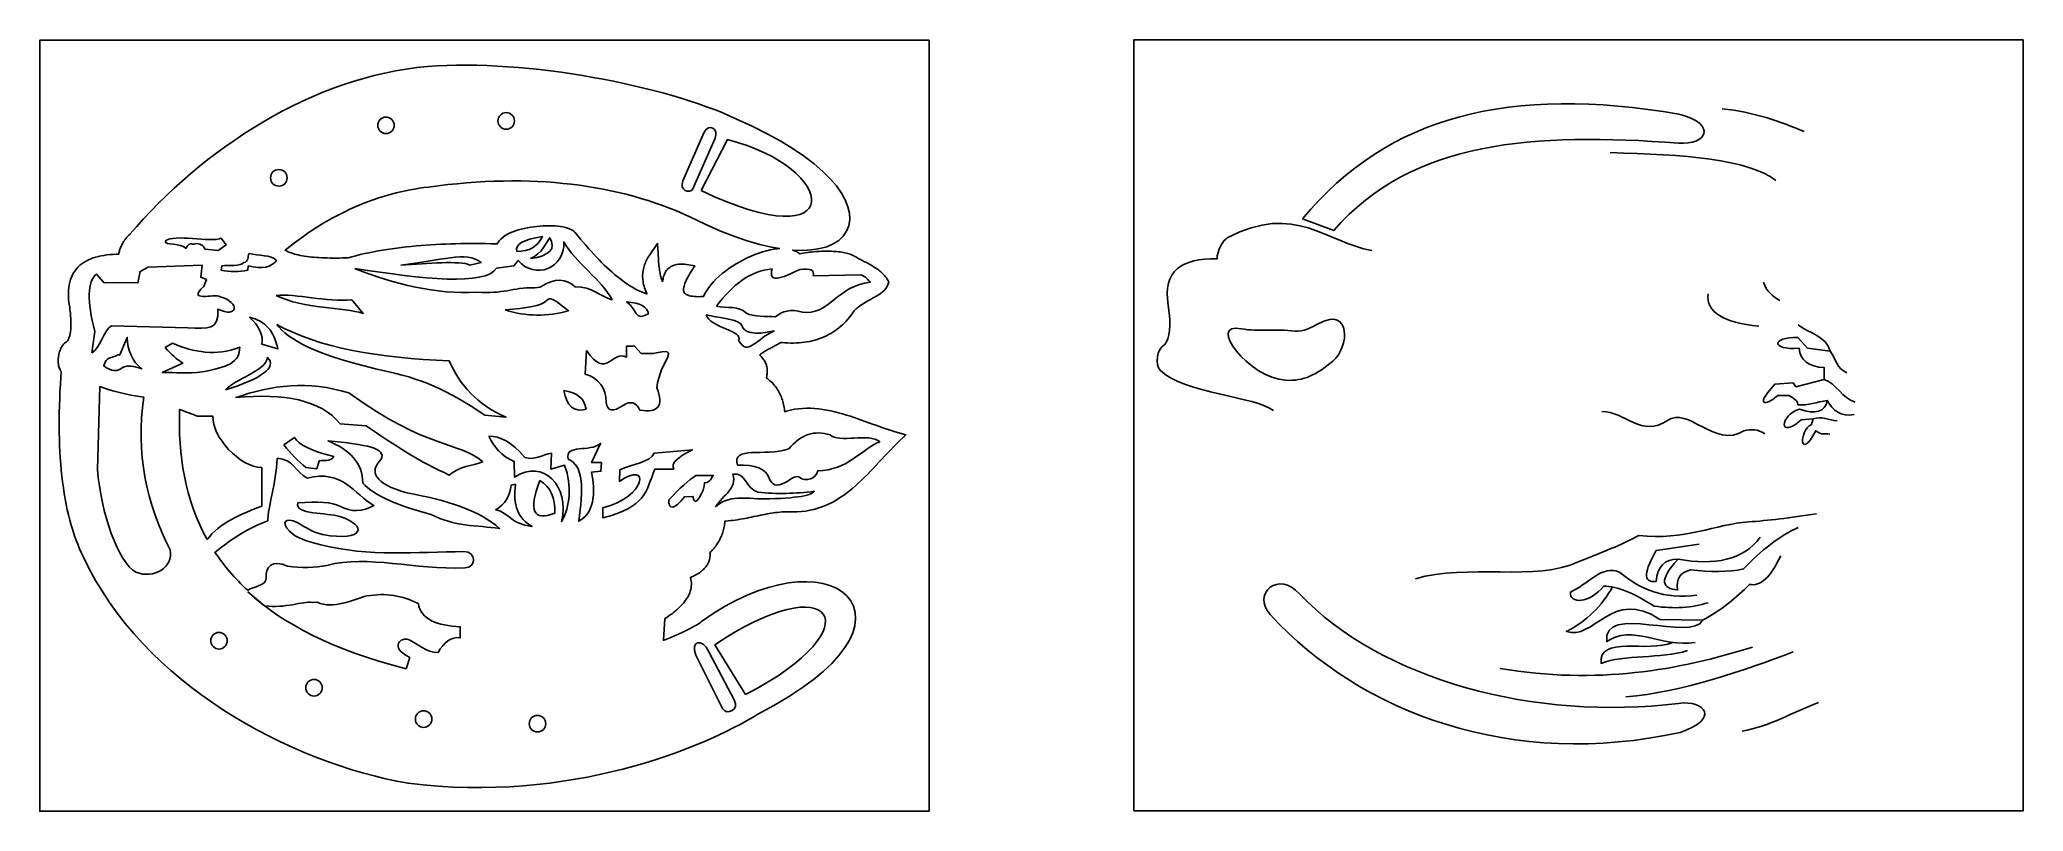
# Model space of a CAD drawing. Extents: x -1901 to -625, y 16 to 513.
import ezdxf

# ---------------------------------------------------------------- set-up
doc = ezdxf.new("R2010")
doc.units = 0
doc.header["$MEASUREMENT"] = 0
doc.layers.add('CAMADA_1', color=7, linetype='CONTINUOUS')

msp = doc.modelspace()

# ---------------------------------------------------------------- linework, layer by layer
at = {"layer": 'CAMADA_1', "color": 1}
for points, knots in [([(-1328.9895, 512.2226), (-1328.9895, 512.2226), (-1328.9895, 16.1639), (-1328.9895, 16.1639), (-1328.9895, 16.1639), (-1328.9895, 16.1639), (-1901.1926, 16.1639), (-1901.1926, 16.1639), (-1901.1926, 16.1639), (-1901.1926, 16.1639), (-1901.1926, 512.2226), (-1901.1926, 512.2226), (-1901.1926, 512.2226), (-1901.1926, 512.2226), (-1328.9895, 512.2226), (-1328.9895, 512.2226)], [0, 0, 0, 0, 0.25, 0.25, 0.25, 0.25, 0.5, 0.5, 0.5, 0.5, 0.75, 0.75, 0.75, 0.75, 1, 1, 1, 1]), ([(-1408.3641, 209.332), (-1408.3641, 209.332), (-1405.6549, 209.7971), (-1405.6549, 209.7971), (-1405.6549, 209.7971), (-1405.6549, 209.7971), (-1403.0225, 210.394), (-1403.0225, 210.394), (-1403.0225, 210.394), (-1403.0225, 210.394), (-1400.4646, 211.1167), (-1400.4646, 211.1167), (-1400.4646, 211.1167), (-1400.4646, 211.1167), (-1397.9788, 211.9595), (-1397.9788, 211.9595), (-1397.9788, 211.9595), (-1397.9788, 211.9595), (-1395.5617, 212.9159), (-1395.5617, 212.9159), (-1395.5617, 212.9159), (-1395.5617, 212.9159), (-1393.2111, 213.9803), (-1393.2111, 213.9803), (-1393.2111, 213.9803), (-1393.2111, 213.9803), (-1390.9232, 215.1457), (-1390.9232, 215.1457), (-1390.9232, 215.1457), (-1390.9232, 215.1457), (-1388.6947, 216.406), (-1388.6947, 216.406), (-1388.6947, 216.406), (-1388.6947, 216.406), (-1386.521, 217.7545), (-1386.521, 217.7545), (-1386.521, 217.7545), (-1386.521, 217.7545), (-1384.3981, 219.1859), (-1384.3981, 219.1859), (-1384.3981, 219.1859), (-1384.3981, 219.1859), (-1382.3218, 220.6934), (-1382.3218, 220.6934), (-1382.3218, 220.6934), (-1382.3218, 220.6934), (-1380.2876, 222.2715), (-1380.2876, 222.2715), (-1380.2876, 222.2715), (-1380.2876, 222.2715), (-1378.2903, 223.9145), (-1378.2903, 223.9145), (-1378.2903, 223.9145), (-1378.2903, 223.9145), (-1376.326, 225.617), (-1376.326, 225.617), (-1376.326, 225.617), (-1376.326, 225.617), (-1374.3896, 227.3732), (-1374.3896, 227.3732), (-1374.3896, 227.3732), (-1374.3896, 227.3732), (-1372.4763, 229.1781), (-1372.4763, 229.1781), (-1372.4763, 229.1781), (-1372.4763, 229.1781), (-1370.5816, 231.0264), (-1370.5816, 231.0264), (-1370.5816, 231.0264), (-1370.5816, 231.0264), (-1368.7009, 232.9133), (-1368.7009, 232.9133), (-1368.7009, 232.9133), (-1368.7009, 232.9133), (-1366.8296, 234.8332), (-1366.8296, 234.8332), (-1366.8296, 234.8332), (-1366.8296, 234.8332), (-1364.9631, 236.7815), (-1364.9631, 236.7815), (-1364.9631, 236.7815), (-1364.9631, 236.7815), (-1363.0969, 238.7533), (-1363.0969, 238.7533), (-1363.0969, 238.7533), (-1363.0969, 238.7533), (-1361.2269, 240.7439), (-1361.2269, 240.7439), (-1361.2269, 240.7439), (-1361.2269, 240.7439), (-1359.3486, 242.7478), (-1359.3486, 242.7478), (-1359.3486, 242.7478), (-1359.3486, 242.7478), (-1357.4577, 244.7605), (-1357.4577, 244.7605), (-1357.4577, 244.7605), (-1357.4577, 244.7605), (-1355.5497, 246.777), (-1355.5497, 246.777), (-1355.5497, 246.777), (-1355.5497, 246.777), (-1353.6207, 248.7929), (-1353.6207, 248.7929), (-1353.6207, 248.7929), (-1353.6207, 248.7929), (-1351.6665, 250.8028), (-1351.6665, 250.8028), (-1351.6665, 250.8028), (-1351.6665, 250.8028), (-1349.6828, 252.8024), (-1349.6828, 252.8024), (-1349.6828, 252.8024), (-1349.6828, 252.8024), (-1343.9515, 258.4398), (-1343.9515, 258.4398), (-1343.9515, 258.4398), (-1343.9515, 258.4398), (-1350.8306, 260.3082), (-1350.8306, 260.3082), (-1350.8306, 260.3082), (-1350.8306, 260.3082), (-1352.7314, 260.8738), (-1352.7314, 260.8738), (-1352.7314, 260.8738), (-1352.7314, 260.8738), (-1354.6989, 261.5015), (-1354.6989, 261.5015), (-1354.6989, 261.5015), (-1354.6989, 261.5015), (-1356.7283, 262.1832), (-1356.7283, 262.1832), (-1356.7283, 262.1832), (-1356.7283, 262.1832), (-1358.8161, 262.9121), (-1358.8161, 262.9121), (-1358.8161, 262.9121), (-1358.8161, 262.9121), (-1360.958, 263.6802), (-1360.958, 263.6802), (-1360.958, 263.6802), (-1360.958, 263.6802), (-1363.1504, 264.4799), (-1363.1504, 264.4799), (-1363.1504, 264.4799), (-1363.1504, 264.4799), (-1365.3897, 265.3034), (-1365.3897, 265.3034), (-1365.3897, 265.3034), (-1365.3897, 265.3034), (-1367.673, 266.1436), (-1367.673, 266.1436), (-1367.673, 266.1436), (-1367.673, 266.1436), (-1369.9968, 266.9923), (-1369.9968, 266.9923), (-1369.9968, 266.9923), (-1369.9968, 266.9923), (-1372.3583, 267.8419), (-1372.3583, 267.8419), (-1372.3583, 267.8419), (-1372.3583, 267.8419), (-1374.7542, 268.6845), (-1374.7542, 268.6845), (-1374.7542, 268.6845), (-1374.7542, 268.6845), (-1377.1821, 269.513), (-1377.1821, 269.513), (-1377.1821, 269.513), (-1377.1821, 269.513), (-1379.6391, 270.3189), (-1379.6391, 270.3189), (-1379.6391, 270.3189), (-1379.6391, 270.3189), (-1382.1223, 271.095), (-1382.1223, 271.095), (-1382.1223, 271.095), (-1382.1223, 271.095), (-1384.6293, 271.8329), (-1384.6293, 271.8329), (-1384.6293, 271.8329), (-1384.6293, 271.8329), (-1387.1577, 272.5254), (-1387.1577, 272.5254), (-1387.1577, 272.5254), (-1387.1577, 272.5254), (-1389.7047, 273.1642), (-1389.7047, 273.1642), (-1389.7047, 273.1642), (-1389.7047, 273.1642), (-1392.2683, 273.7413), (-1392.2683, 273.7413), (-1392.2683, 273.7413), (-1392.2683, 273.7413), (-1394.8454, 274.2486), (-1394.8454, 274.2486), (-1394.8454, 274.2486), (-1394.8454, 274.2486), (-1397.4343, 274.678), (-1397.4343, 274.678), (-1397.4343, 274.678), (-1397.4343, 274.678), (-1400.0321, 275.0208), (-1400.0321, 275.0208), (-1400.0321, 275.0208), (-1400.0321, 275.0208), (-1402.6366, 275.2689), (-1402.6366, 275.2689), (-1402.6366, 275.2689), (-1402.6366, 275.2689), (-1405.2446, 275.4133), (-1405.2446, 275.4133), (-1405.2446, 275.4133), (-1405.2446, 275.4133), (-1407.8543, 275.4456), (-1407.8543, 275.4456), (-1407.8543, 275.4456), (-1407.8543, 275.4456), (-1410.462, 275.3564), (-1410.462, 275.3564), (-1410.462, 275.3564), (-1410.462, 275.3564), (-1413.0645, 275.1371), (-1413.0645, 275.1371), (-1413.0645, 275.1371), (-1413.0645, 275.1371), (-1415.6578, 274.7781), (-1415.6578, 274.7781), (-1415.6578, 274.7781), (-1415.6578, 274.7781), (-1418.2379, 274.271), (-1418.2379, 274.271), (-1418.2379, 274.271), (-1418.2379, 274.271), (-1420.8003, 273.6067), (-1420.8003, 273.6067), (-1420.8003, 273.6067), (-1420.8003, 273.6067), (-1421.8719, 273.2565), (-1421.8719, 273.2565), (-1421.8719, 273.2565), (-1421.8719, 273.2565), (-1421.9488, 274.0392), (-1421.9488, 274.0392), (-1421.9488, 274.0392), (-1421.9488, 274.0392), (-1422.0683, 275.0172), (-1422.0683, 275.0172), (-1422.0683, 275.0172), (-1422.0683, 275.0172), (-1422.2116, 275.9879), (-1422.2116, 275.9879), (-1422.2116, 275.9879), (-1422.2116, 275.9879), (-1422.3791, 276.9517), (-1422.3791, 276.9517), (-1422.3791, 276.9517), (-1422.3791, 276.9517), (-1422.5725, 277.9085), (-1422.5725, 277.9085), (-1422.5725, 277.9085), (-1422.5725, 277.9085), (-1422.7919, 278.8565), (-1422.7919, 278.8565), (-1422.7919, 278.8565), (-1422.7919, 278.8565), (-1423.0388, 279.7964), (-1423.0388, 279.7964), (-1423.0388, 279.7964), (-1423.0388, 279.7964), (-1423.3138, 280.7272), (-1423.3138, 280.7272), (-1423.3138, 280.7272), (-1423.3138, 280.7272), (-1423.618, 281.6488), (-1423.618, 281.6488), (-1423.618, 281.6488), (-1423.618, 281.6488), (-1423.9523, 282.5602), (-1423.9523, 282.5602), (-1423.9523, 282.5602), (-1423.9523, 282.5602), (-1424.317, 283.4602), (-1424.317, 283.4602), (-1424.317, 283.4602), (-1424.317, 283.4602), (-1424.7135, 284.3496), (-1424.7135, 284.3496), (-1424.7135, 284.3496), (-1424.7135, 284.3496), (-1425.1427, 285.2266), (-1425.1427, 285.2266), (-1425.1427, 285.2266), (-1425.1427, 285.2266), (-1425.6046, 286.0901), (-1425.6046, 286.0901), (-1425.6046, 286.0901), (-1425.6046, 286.0901), (-1426.1002, 286.9396), (-1426.1002, 286.9396), (-1426.1002, 286.9396), (-1426.1002, 286.9396), (-1426.6301, 287.775), (-1426.6301, 287.775), (-1426.6301, 287.775), (-1426.6301, 287.775), (-1427.1948, 288.5944), (-1427.1948, 288.5944), (-1427.1948, 288.5944), (-1427.1948, 288.5944), (-1427.7942, 289.3975), (-1427.7942, 289.3975), (-1427.7942, 289.3975), (-1427.7942, 289.3975), (-1428.4293, 290.1834), (-1428.4293, 290.1834), (-1428.4293, 290.1834), (-1428.4293, 290.1834), (-1429.1003, 290.9519), (-1429.1003, 290.9519), (-1429.1003, 290.9519), (-1429.1003, 290.9519), (-1429.8077, 291.7017), (-1429.8077, 291.7017), (-1429.8077, 291.7017), (-1429.8077, 291.7017), (-1430.5509, 292.432), (-1430.5509, 292.432), (-1430.5509, 292.432), (-1430.5509, 292.432), (-1431.3306, 293.1423), (-1431.3306, 293.1423), (-1431.3306, 293.1423), (-1431.3306, 293.1423), (-1432.1472, 293.8326), (-1432.1472, 293.8326), (-1432.1472, 293.8326), (-1432.1472, 293.8326), (-1433.0006, 294.5019), (-1433.0006, 294.5019), (-1433.0006, 294.5019), (-1433.0006, 294.5019), (-1433.7175, 295.024), (-1433.7175, 295.024), (-1433.7175, 295.024), (-1433.7175, 295.024), (-1433.6271, 295.3274), (-1433.6271, 295.3274), (-1433.6271, 295.3274), (-1433.6271, 295.3274), (-1433.4556, 296.0012), (-1433.4556, 296.0012), (-1433.4556, 296.0012), (-1433.4556, 296.0012), (-1433.3137, 296.675), (-1433.3137, 296.675), (-1433.3137, 296.675), (-1433.3137, 296.675), (-1433.2022, 297.3479), (-1433.2022, 297.3479), (-1433.2022, 297.3479), (-1433.2022, 297.3479), (-1433.1215, 298.0207), (-1433.1215, 298.0207), (-1433.1215, 298.0207), (-1433.1215, 298.0207), (-1433.073, 298.6923), (-1433.073, 298.6923), (-1433.073, 298.6923), (-1433.073, 298.6923), (-1433.0568, 299.3614), (-1433.0568, 299.3614), (-1433.0568, 299.3614), (-1433.0568, 299.3614), (-1433.0737, 300.0277), (-1433.0737, 300.0277), (-1433.0737, 300.0277), (-1433.0737, 300.0277), (-1433.1241, 300.6907), (-1433.1241, 300.6907), (-1433.1241, 300.6907), (-1433.1241, 300.6907), (-1433.2084, 301.348), (-1433.2084, 301.348), (-1433.2084, 301.348), (-1433.2084, 301.348), (-1433.3265, 301.9995), (-1433.3265, 301.9995), (-1433.3265, 301.9995), (-1433.3265, 301.9995), (-1433.4788, 302.6435), (-1433.4788, 302.6435), (-1433.4788, 302.6435), (-1433.4788, 302.6435), (-1433.6648, 303.2796), (-1433.6648, 303.2796), (-1433.6648, 303.2796), (-1433.6648, 303.2796), (-1433.8843, 303.905), (-1433.8843, 303.905), (-1433.8843, 303.905), (-1433.8843, 303.905), (-1434.1359, 304.519), (-1434.1359, 304.519), (-1434.1359, 304.519), (-1434.1359, 304.519), (-1434.4194, 305.1209), (-1434.4194, 305.1209), (-1434.4194, 305.1209), (-1434.4194, 305.1209), (-1434.734, 305.7108), (-1434.734, 305.7108), (-1434.734, 305.7108), (-1434.734, 305.7108), (-1435.0788, 306.2868), (-1435.0788, 306.2868), (-1435.0788, 306.2868), (-1435.0788, 306.2868), (-1435.4522, 306.8489), (-1435.4522, 306.8489), (-1435.4522, 306.8489), (-1435.4522, 306.8489), (-1435.854, 307.3973), (-1435.854, 307.3973), (-1435.854, 307.3973), (-1435.854, 307.3973), (-1436.2835, 307.9324), (-1436.2835, 307.9324), (-1436.2835, 307.9324), (-1436.2835, 307.9324), (-1436.7397, 308.4531), (-1436.7397, 308.4531), (-1436.7397, 308.4531), (-1436.7397, 308.4531), (-1437.2213, 308.9598), (-1437.2213, 308.9598), (-1437.2213, 308.9598), (-1437.2213, 308.9598), (-1437.7277, 309.4526), (-1437.7277, 309.4526), (-1437.7277, 309.4526), (-1437.7277, 309.4526), (-1437.968, 309.6698), (-1437.968, 309.6698), (-1437.968, 309.6698), (-1437.968, 309.6698), (-1437.8166, 309.8089), (-1437.8166, 309.8089), (-1437.8166, 309.8089), (-1437.8166, 309.8089), (-1437.4126, 310.1557), (-1437.4126, 310.1557), (-1437.4126, 310.1557), (-1437.4126, 310.1557), (-1436.9892, 310.4966), (-1436.9892, 310.4966), (-1436.9892, 310.4966), (-1436.9892, 310.4966), (-1436.5483, 310.8316), (-1436.5483, 310.8316), (-1436.5483, 310.8316), (-1436.5483, 310.8316), (-1436.0891, 311.1614), (-1436.0891, 311.1614), (-1436.0891, 311.1614), (-1436.0891, 311.1614), (-1435.6131, 311.4866), (-1435.6131, 311.4866), (-1435.6131, 311.4866), (-1435.6131, 311.4866), (-1435.121, 311.8075), (-1435.121, 311.8075), (-1435.121, 311.8075), (-1435.121, 311.8075), (-1434.6145, 312.1241), (-1434.6145, 312.1241), (-1434.6145, 312.1241), (-1434.6145, 312.1241), (-1434.0936, 312.4375), (-1434.0936, 312.4375), (-1434.0936, 312.4375), (-1434.0936, 312.4375), (-1433.5594, 312.7484), (-1433.5594, 312.7484), (-1433.5594, 312.7484), (-1433.5594, 312.7484), (-1433.0136, 313.0569), (-1433.0136, 313.0569), (-1433.0136, 313.0569), (-1433.0136, 313.0569), (-1432.4574, 313.3636), (-1432.4574, 313.3636), (-1432.4574, 313.3636), (-1432.4574, 313.3636), (-1431.8909, 313.6697), (-1431.8909, 313.6697), (-1431.8909, 313.6697), (-1431.8909, 313.6697), (-1431.316, 313.9756), (-1431.316, 313.9756), (-1431.316, 313.9756), (-1431.316, 313.9756), (-1430.7335, 314.282), (-1430.7335, 314.282), (-1430.7335, 314.282), (-1430.7335, 314.282), (-1430.1443, 314.5901), (-1430.1443, 314.5901), (-1430.1443, 314.5901), (-1430.1443, 314.5901), (-1429.5496, 314.9007), (-1429.5496, 314.9007), (-1429.5496, 314.9007), (-1429.5496, 314.9007), (-1428.9505, 315.2145), (-1428.9505, 315.2145), (-1428.9505, 315.2145), (-1428.9505, 315.2145), (-1428.3481, 315.5326), (-1428.3481, 315.5326), (-1428.3481, 315.5326), (-1428.3481, 315.5326), (-1427.744, 315.8556), (-1427.744, 315.8556), (-1427.744, 315.8556), (-1427.744, 315.8556), (-1427.1381, 316.185), (-1427.1381, 316.185), (-1427.1381, 316.185), (-1427.1381, 316.185), (-1426.5319, 316.5218), (-1426.5319, 316.5218), (-1426.5319, 316.5218), (-1426.5319, 316.5218), (-1425.9266, 316.8671), (-1425.9266, 316.8671), (-1425.9266, 316.8671), (-1425.9266, 316.8671), (-1425.3231, 317.222), (-1425.3231, 317.222), (-1425.3231, 317.222), (-1425.3231, 317.222), (-1424.7224, 317.588), (-1424.7224, 317.588), (-1424.7224, 317.588), (-1424.7224, 317.588), (-1424.456, 317.7569), (-1424.456, 317.7569), (-1424.456, 317.7569), (-1424.456, 317.7569), (-1423.6003, 317.673), (-1423.6003, 317.673), (-1423.6003, 317.673), (-1423.6003, 317.673), (-1421.6969, 317.5329), (-1421.6969, 317.5329), (-1421.6969, 317.5329), (-1421.6969, 317.5329), (-1419.8209, 317.4416), (-1419.8209, 317.4416), (-1419.8209, 317.4416), (-1419.8209, 317.4416), (-1417.972, 317.3998), (-1417.972, 317.3998), (-1417.972, 317.3998), (-1417.972, 317.3998), (-1416.1509, 317.4071), (-1416.1509, 317.4071), (-1416.1509, 317.4071), (-1416.1509, 317.4071), (-1414.3567, 317.464), (-1414.3567, 317.464), (-1414.3567, 317.464), (-1414.3567, 317.464), (-1412.5896, 317.571), (-1412.5896, 317.571), (-1412.5896, 317.571), (-1412.5896, 317.571), (-1410.8504, 317.7281), (-1410.8504, 317.7281), (-1410.8504, 317.7281), (-1410.8504, 317.7281), (-1409.1391, 317.9352), (-1409.1391, 317.9352), (-1409.1391, 317.9352), (-1409.1391, 317.9352), (-1407.4551, 318.1931), (-1407.4551, 318.1931), (-1407.4551, 318.1931), (-1407.4551, 318.1931), (-1405.7991, 318.5019), (-1405.7991, 318.5019), (-1405.7991, 318.5019), (-1405.7991, 318.5019), (-1404.1717, 318.8616), (-1404.1717, 318.8616), (-1404.1717, 318.8616), (-1404.1717, 318.8616), (-1402.573, 319.2723), (-1402.573, 319.2723), (-1402.573, 319.2723), (-1402.573, 319.2723), (-1401.003, 319.7344), (-1401.003, 319.7344), (-1401.003, 319.7344), (-1401.003, 319.7344), (-1399.462, 320.2481), (-1399.462, 320.2481), (-1399.462, 320.2481), (-1399.462, 320.2481), (-1397.9509, 320.8134), (-1397.9509, 320.8134), (-1397.9509, 320.8134), (-1397.9509, 320.8134), (-1396.4702, 321.4299), (-1396.4702, 321.4299), (-1396.4702, 321.4299), (-1396.4702, 321.4299), (-1395.0196, 322.0983), (-1395.0196, 322.0983), (-1395.0196, 322.0983), (-1395.0196, 322.0983), (-1393.6004, 322.8182), (-1393.6004, 322.8182), (-1393.6004, 322.8182), (-1393.6004, 322.8182), (-1392.2127, 323.5893), (-1392.2127, 323.5893), (-1392.2127, 323.5893), (-1392.2127, 323.5893), (-1390.857, 324.4116), (-1390.857, 324.4116), (-1390.857, 324.4116), (-1390.857, 324.4116), (-1389.5334, 325.2848), (-1389.5334, 325.2848), (-1389.5334, 325.2848), (-1389.5334, 325.2848), (-1388.2426, 326.2089), (-1388.2426, 326.2089), (-1388.2426, 326.2089), (-1388.2426, 326.2089), (-1386.9849, 327.1833), (-1386.9849, 327.1833), (-1386.9849, 327.1833), (-1386.9849, 327.1833), (-1385.761, 328.2074), (-1385.761, 328.2074), (-1385.761, 328.2074), (-1385.761, 328.2074), (-1384.5705, 329.2813), (-1384.5705, 329.2813), (-1384.5705, 329.2813), (-1384.5705, 329.2813), (-1383.414, 330.4044), (-1383.414, 330.4044), (-1383.414, 330.4044), (-1383.414, 330.4044), (-1382.2917, 331.5762), (-1382.2917, 331.5762), (-1382.2917, 331.5762), (-1382.2917, 331.5762), (-1381.2037, 332.7963), (-1381.2037, 332.7963), (-1381.2037, 332.7963), (-1381.2037, 332.7963), (-1380.1496, 334.0645), (-1380.1496, 334.0645), (-1380.1496, 334.0645), (-1380.1496, 334.0645), (-1379.1299, 335.3805), (-1379.1299, 335.3805), (-1379.1299, 335.3805), (-1379.1299, 335.3805), (-1378.1776, 336.6977), (-1378.1776, 336.6977), (-1378.1776, 336.6977), (-1378.1776, 336.6977), (-1377.6374, 337.4361), (-1377.6374, 337.4361), (-1377.6374, 337.4361), (-1377.6374, 337.4361), (-1377.0999, 338.087), (-1377.0999, 338.087), (-1377.0999, 338.087), (-1377.0999, 338.087), (-1376.5164, 338.7203), (-1376.5164, 338.7203), (-1376.5164, 338.7203), (-1376.5164, 338.7203), (-1375.8892, 339.3372), (-1375.8892, 339.3372), (-1375.8892, 339.3372), (-1375.8892, 339.3372), (-1375.2212, 339.9378), (-1375.2212, 339.9378), (-1375.2212, 339.9378), (-1375.2212, 339.9378), (-1374.5148, 340.5231), (-1374.5148, 340.5231), (-1374.5148, 340.5231), (-1374.5148, 340.5231), (-1373.7741, 341.0933), (-1373.7741, 341.0933), (-1373.7741, 341.0933), (-1373.7741, 341.0933), (-1373.0022, 341.6493), (-1373.0022, 341.6493), (-1373.0022, 341.6493), (-1373.0022, 341.6493), (-1372.2033, 342.1916), (-1372.2033, 342.1916), (-1372.2033, 342.1916), (-1372.2033, 342.1916), (-1371.3809, 342.7216), (-1371.3809, 342.7216), (-1371.3809, 342.7216), (-1371.3809, 342.7216), (-1370.5395, 343.24), (-1370.5395, 343.24), (-1370.5395, 343.24), (-1370.5395, 343.24), (-1369.6825, 343.7483), (-1369.6825, 343.7483), (-1369.6825, 343.7483), (-1369.6825, 343.7483), (-1368.8144, 344.2478), (-1368.8144, 344.2478), (-1368.8144, 344.2478), (-1368.8144, 344.2478), (-1367.9391, 344.7401), (-1367.9391, 344.7401), (-1367.9391, 344.7401), (-1367.9391, 344.7401), (-1367.0602, 345.2268), (-1367.0602, 345.2268), (-1367.0602, 345.2268), (-1367.0602, 345.2268), (-1366.1815, 345.7103), (-1366.1815, 345.7103), (-1366.1815, 345.7103), (-1366.1815, 345.7103), (-1365.3073, 346.192), (-1365.3073, 346.192), (-1365.3073, 346.192), (-1365.3073, 346.192), (-1364.4404, 346.6748), (-1364.4404, 346.6748), (-1364.4404, 346.6748), (-1364.4404, 346.6748), (-1363.5848, 347.1608), (-1363.5848, 347.1608), (-1363.5848, 347.1608), (-1363.5848, 347.1608), (-1362.7434, 347.6532), (-1362.7434, 347.6532), (-1362.7434, 347.6532), (-1362.7434, 347.6532), (-1361.9195, 348.155), (-1361.9195, 348.155), (-1361.9195, 348.155), (-1361.9195, 348.155), (-1361.1162, 348.67), (-1361.1162, 348.67), (-1361.1162, 348.67), (-1361.1162, 348.67), (-1360.3363, 349.2025), (-1360.3363, 349.2025), (-1360.3363, 349.2025), (-1360.3363, 349.2025), (-1359.5826, 349.7577), (-1359.5826, 349.7577), (-1359.5826, 349.7577), (-1359.5826, 349.7577), (-1358.8594, 350.3412), (-1358.8594, 350.3412), (-1358.8594, 350.3412), (-1358.8594, 350.3412), (-1358.1697, 350.9605), (-1358.1697, 350.9605), (-1358.1697, 350.9605), (-1358.1697, 350.9605), (-1357.5196, 351.6229), (-1357.5196, 351.6229), (-1357.5196, 351.6229), (-1357.5196, 351.6229), (-1356.9157, 352.3377), (-1356.9157, 352.3377), (-1356.9157, 352.3377), (-1356.9157, 352.3377), (-1356.3691, 353.1129), (-1356.3691, 353.1129), (-1356.3691, 353.1129), (-1356.3691, 353.1129), (-1355.8941, 353.9548), (-1355.8941, 353.9548), (-1355.8941, 353.9548), (-1355.8941, 353.9548), (-1355.5089, 354.8635), (-1355.5089, 354.8635), (-1355.5089, 354.8635), (-1355.5089, 354.8635), (-1354.9457, 356.8386), (-1354.9457, 356.8386), (-1354.9457, 356.8386), (-1354.9457, 356.8386), (-1355.932, 358.5998), (-1355.932, 358.5998), (-1355.932, 358.5998), (-1355.932, 358.5998), (-1356.4055, 359.3349), (-1356.4055, 359.3349), (-1356.4055, 359.3349), (-1356.4055, 359.3349), (-1356.9189, 360.0394), (-1356.9189, 360.0394), (-1356.9189, 360.0394), (-1356.9189, 360.0394), (-1357.468, 360.7147), (-1357.468, 360.7147), (-1357.468, 360.7147), (-1357.468, 360.7147), (-1358.0491, 361.3626), (-1358.0491, 361.3626), (-1358.0491, 361.3626), (-1358.0491, 361.3626), (-1358.6592, 361.9853), (-1358.6592, 361.9853), (-1358.6592, 361.9853), (-1358.6592, 361.9853), (-1359.2947, 362.5838), (-1359.2947, 362.5838), (-1359.2947, 362.5838), (-1359.2947, 362.5838), (-1359.9541, 363.1614), (-1359.9541, 363.1614), (-1359.9541, 363.1614), (-1359.9541, 363.1614), (-1360.6349, 363.719), (-1360.6349, 363.719), (-1360.6349, 363.719), (-1360.6349, 363.719), (-1361.3338, 364.2579), (-1361.3338, 364.2579), (-1361.3338, 364.2579), (-1361.3338, 364.2579), (-1362.0496, 364.78), (-1362.0496, 364.78), (-1362.0496, 364.78), (-1362.0496, 364.78), (-1362.7806, 365.287), (-1362.7806, 365.287), (-1362.7806, 365.287), (-1362.7806, 365.287), (-1363.5242, 365.7793), (-1363.5242, 365.7793), (-1363.5242, 365.7793), (-1363.5242, 365.7793), (-1364.2785, 366.2587), (-1364.2785, 366.2587), (-1364.2785, 366.2587), (-1364.2785, 366.2587), (-1365.0416, 366.726), (-1365.0416, 366.726), (-1365.0416, 366.726), (-1365.0416, 366.726), (-1365.812, 367.1824), (-1365.812, 367.1824), (-1365.812, 367.1824), (-1365.812, 367.1824), (-1366.5879, 367.6284), (-1366.5879, 367.6284), (-1366.5879, 367.6284), (-1366.5879, 367.6284), (-1367.366, 368.0647), (-1367.366, 368.0647), (-1367.366, 368.0647), (-1367.366, 368.0647), (-1368.145, 368.4921), (-1368.145, 368.4921), (-1368.145, 368.4921), (-1368.145, 368.4921), (-1368.9233, 368.9117), (-1368.9233, 368.9117), (-1368.9233, 368.9117), (-1368.9233, 368.9117), (-1369.6982, 369.3236), (-1369.6982, 369.3236), (-1369.6982, 369.3236), (-1369.6982, 369.3236), (-1370.4675, 369.7285), (-1370.4675, 369.7285), (-1370.4675, 369.7285), (-1370.4675, 369.7285), (-1371.2292, 370.1269), (-1371.2292, 370.1269), (-1371.2292, 370.1269), (-1371.2292, 370.1269), (-1371.9815, 370.5202), (-1371.9815, 370.5202), (-1371.9815, 370.5202), (-1371.9815, 370.5202), (-1372.7225, 370.9075), (-1372.7225, 370.9075), (-1372.7225, 370.9075), (-1372.7225, 370.9075), (-1373.4483, 371.2896), (-1373.4483, 371.2896), (-1373.4483, 371.2896), (-1373.4483, 371.2896), (-1374.1576, 371.6668), (-1374.1576, 371.6668), (-1374.1576, 371.6668), (-1374.1576, 371.6668), (-1374.8481, 372.0401), (-1374.8481, 372.0401), (-1374.8481, 372.0401), (-1374.8481, 372.0401), (-1375.5176, 372.4086), (-1375.5176, 372.4086), (-1375.5176, 372.4086), (-1375.5176, 372.4086), (-1376.1625, 372.7728), (-1376.1625, 372.7728), (-1376.1625, 372.7728), (-1376.1625, 372.7728), (-1376.7807, 373.1325), (-1376.7807, 373.1325), (-1376.7807, 373.1325), (-1376.7807, 373.1325), (-1377.4676, 373.547), (-1377.4676, 373.547), (-1377.4676, 373.547), (-1377.4676, 373.547), (-1378.1613, 373.9121), (-1378.1613, 373.9121), (-1378.1613, 373.9121), (-1378.1613, 373.9121), (-1378.9137, 374.2488), (-1378.9137, 374.2488), (-1378.9137, 374.2488), (-1378.9137, 374.2488), (-1379.7016, 374.5514), (-1379.7016, 374.5514), (-1379.7016, 374.5514), (-1379.7016, 374.5514), (-1380.5265, 374.8256), (-1380.5265, 374.8256), (-1380.5265, 374.8256), (-1380.5265, 374.8256), (-1381.3898, 375.0743), (-1381.3898, 375.0743), (-1381.3898, 375.0743), (-1381.3898, 375.0743), (-1382.2905, 375.3), (-1382.2905, 375.3), (-1382.2905, 375.3), (-1382.2905, 375.3), (-1383.228, 375.5039), (-1383.228, 375.5039), (-1383.228, 375.5039), (-1383.228, 375.5039), (-1384.2022, 375.6878), (-1384.2022, 375.6878), (-1384.2022, 375.6878), (-1384.2022, 375.6878), (-1385.212, 375.8516), (-1385.212, 375.8516), (-1385.212, 375.8516), (-1385.212, 375.8516), (-1386.2548, 375.9965), (-1386.2548, 375.9965), (-1386.2548, 375.9965), (-1386.2548, 375.9965), (-1387.3304, 376.1224), (-1387.3304, 376.1224), (-1387.3304, 376.1224), (-1387.3304, 376.1224), (-1388.4366, 376.2301), (-1388.4366, 376.2301), (-1388.4366, 376.2301), (-1388.4366, 376.2301), (-1389.5717, 376.319), (-1389.5717, 376.319), (-1389.5717, 376.319), (-1389.5717, 376.319), (-1390.7331, 376.3896), (-1390.7331, 376.3896), (-1390.7331, 376.3896), (-1390.7331, 376.3896), (-1391.9195, 376.4418), (-1391.9195, 376.4418), (-1391.9195, 376.4418), (-1391.9195, 376.4418), (-1393.1289, 376.4759), (-1393.1289, 376.4759), (-1393.1289, 376.4759), (-1393.1289, 376.4759), (-1394.359, 376.4909), (-1394.359, 376.4909), (-1394.359, 376.4909), (-1394.359, 376.4909), (-1395.6071, 376.4877), (-1395.6071, 376.4877), (-1395.6071, 376.4877), (-1395.6071, 376.4877), (-1396.8716, 376.4658), (-1396.8716, 376.4658), (-1396.8716, 376.4658), (-1396.8716, 376.4658), (-1398.1501, 376.4251), (-1398.1501, 376.4251), (-1398.1501, 376.4251), (-1398.1501, 376.4251), (-1399.4404, 376.3653), (-1399.4404, 376.3653), (-1399.4404, 376.3653), (-1399.4404, 376.3653), (-1400.74, 376.2866), (-1400.74, 376.2866), (-1400.74, 376.2866), (-1400.74, 376.2866), (-1402.0469, 376.1886), (-1402.0469, 376.1886), (-1402.0469, 376.1886), (-1402.0469, 376.1886), (-1403.3586, 376.0712), (-1403.3586, 376.0712), (-1403.3586, 376.0712), (-1403.3586, 376.0712), (-1404.6735, 375.934), (-1404.6735, 375.934), (-1404.6735, 375.934), (-1404.6735, 375.934), (-1405.9883, 375.777), (-1405.9883, 375.777), (-1405.9883, 375.777), (-1405.9883, 375.777), (-1407.3013, 375.5999), (-1407.3013, 375.5999), (-1407.3013, 375.5999), (-1407.3013, 375.5999), (-1408.6103, 375.4026), (-1408.6103, 375.4026), (-1408.6103, 375.4026), (-1408.6103, 375.4026), (-1409.9129, 375.1846), (-1409.9129, 375.1846), (-1409.9129, 375.1846), (-1409.9129, 375.1846), (-1411.2066, 374.9458), (-1411.2066, 374.9458), (-1411.2066, 374.9458), (-1411.2066, 374.9458), (-1412.1859, 374.7473), (-1412.1859, 374.7473), (-1412.1859, 374.7473), (-1412.1859, 374.7473), (-1412.3599, 374.9115), (-1412.3599, 374.9115), (-1412.3599, 374.9115), (-1412.3599, 374.9115), (-1414.0537, 376.0559), (-1414.0537, 376.0559), (-1414.0537, 376.0559), (-1414.0537, 376.0559), (-1415.8974, 376.9357), (-1415.8974, 376.9357), (-1415.8974, 376.9357), (-1415.8974, 376.9357), (-1416.6814, 377.1898), (-1416.6814, 377.1898), (-1416.6814, 377.1898), (-1416.6814, 377.1898), (-1416.4169, 377.1627), (-1416.4169, 377.1627), (-1416.4169, 377.1627), (-1416.4169, 377.1627), (-1410.2263, 376.9886), (-1410.2263, 376.9886), (-1410.2263, 376.9886), (-1410.2263, 376.9886), (-1404.5427, 377.3102), (-1404.5427, 377.3102), (-1404.5427, 377.3102), (-1404.5427, 377.3102), (-1399.3757, 378.1152), (-1399.3757, 378.1152), (-1399.3757, 378.1152), (-1399.3757, 378.1152), (-1394.7352, 379.3973), (-1394.7352, 379.3973), (-1394.7352, 379.3973), (-1394.7352, 379.3973), (-1390.6376, 381.1573), (-1390.6376, 381.1573), (-1390.6376, 381.1573), (-1390.6376, 381.1573), (-1387.1124, 383.4014), (-1387.1124, 383.4014), (-1387.1124, 383.4014), (-1387.1124, 383.4014), (-1384.2122, 386.1303), (-1384.2122, 386.1303), (-1384.2122, 386.1303), (-1384.2122, 386.1303), (-1382.0121, 389.3197), (-1382.0121, 389.3197), (-1382.0121, 389.3197), (-1382.0121, 389.3197), (-1380.5874, 392.9009), (-1380.5874, 392.9009), (-1380.5874, 392.9009), (-1380.5874, 392.9009), (-1379.9775, 396.7764), (-1379.9775, 396.7764), (-1379.9775, 396.7764), (-1379.9775, 396.7764), (-1380.178, 400.8546), (-1380.178, 400.8546), (-1380.178, 400.8546), (-1380.178, 400.8546), (-1381.1602, 405.0789), (-1381.1602, 405.0789), (-1381.1602, 405.0789), (-1381.1602, 405.0789), (-1382.8994, 409.4224), (-1382.8994, 409.4224), (-1382.8994, 409.4224), (-1382.8994, 409.4224), (-1385.3836, 413.8749), (-1385.3836, 413.8749), (-1385.3836, 413.8749), (-1385.3836, 413.8749), (-1388.6132, 418.4291), (-1388.6132, 418.4291), (-1388.6132, 418.4291), (-1388.6132, 418.4291), (-1392.596, 423.0768), (-1392.596, 423.0768), (-1392.596, 423.0768), (-1392.596, 423.0768), (-1397.3454, 427.8055), (-1397.3454, 427.8055), (-1397.3454, 427.8055), (-1397.3454, 427.8055), (-1402.8754, 432.6009), (-1402.8754, 432.6009), (-1402.8754, 432.6009), (-1402.8754, 432.6009), (-1409.2024, 437.4457), (-1409.2024, 437.4457), (-1409.2024, 437.4457), (-1409.2024, 437.4457), (-1416.3425, 442.3217), (-1416.3425, 442.3217), (-1416.3425, 442.3217), (-1416.3425, 442.3217), (-1424.3124, 447.208), (-1424.3124, 447.208), (-1424.3124, 447.208), (-1424.3124, 447.208), (-1433.1281, 452.0843), (-1433.1281, 452.0843), (-1433.1281, 452.0843), (-1433.1281, 452.0843), (-1442.8062, 456.9287), (-1442.8062, 456.9287), (-1442.8062, 456.9287), (-1442.8062, 456.9287), (-1453.3112, 461.696), (-1453.3112, 461.696), (-1453.3112, 461.696), (-1453.3112, 461.696), (-1457.6156, 463.6621), (-1457.6156, 463.6621), (-1457.6156, 463.6621), (-1457.6156, 463.6621), (-1462.2071, 465.6186), (-1462.2071, 465.6186), (-1462.2071, 465.6186), (-1462.2071, 465.6186), (-1467.0312, 467.5432), (-1467.0312, 467.5432), (-1467.0312, 467.5432), (-1467.0312, 467.5432), (-1472.0758, 469.4337), (-1472.0758, 469.4337), (-1472.0758, 469.4337), (-1472.0758, 469.4337), (-1477.3289, 471.2869), (-1477.3289, 471.2869), (-1477.3289, 471.2869), (-1477.3289, 471.2869), (-1482.7779, 473.1002), (-1482.7779, 473.1002), (-1482.7779, 473.1002), (-1482.7779, 473.1002), (-1488.4104, 474.8702), (-1488.4104, 474.8702), (-1488.4104, 474.8702), (-1488.4104, 474.8702), (-1494.2137, 476.5941), (-1494.2137, 476.5941), (-1494.2137, 476.5941), (-1494.2137, 476.5941), (-1500.1757, 478.2681), (-1500.1757, 478.2681), (-1500.1757, 478.2681), (-1500.1757, 478.2681), (-1506.2831, 479.8894), (-1506.2831, 479.8894), (-1506.2831, 479.8894), (-1506.2831, 479.8894), (-1512.5234, 481.4546), (-1512.5234, 481.4546), (-1512.5234, 481.4546), (-1512.5234, 481.4546), (-1518.8839, 482.9604), (-1518.8839, 482.9604), (-1518.8839, 482.9604), (-1518.8839, 482.9604), (-1525.352, 484.4032), (-1525.352, 484.4032), (-1525.352, 484.4032), (-1525.352, 484.4032), (-1531.9146, 485.78), (-1531.9146, 485.78), (-1531.9146, 485.78), (-1531.9146, 485.78), (-1538.559, 487.087), (-1538.559, 487.087), (-1538.559, 487.087), (-1538.559, 487.087), (-1545.2723, 488.3213), (-1545.2723, 488.3213), (-1545.2723, 488.3213), (-1545.2723, 488.3213), (-1552.0421, 489.4789), (-1552.0421, 489.4789), (-1552.0421, 489.4789), (-1552.0421, 489.4789), (-1558.855, 490.5566), (-1558.855, 490.5566), (-1558.855, 490.5566), (-1558.855, 490.5566), (-1565.6985, 491.551), (-1565.6985, 491.551), (-1565.6985, 491.551), (-1565.6985, 491.551), (-1572.5596, 492.4588), (-1572.5596, 492.4588), (-1572.5596, 492.4588), (-1572.5596, 492.4588), (-1579.4257, 493.2762), (-1579.4257, 493.2762), (-1579.4257, 493.2762), (-1579.4257, 493.2762), (-1586.2837, 493.9999), (-1586.2837, 493.9999), (-1586.2837, 493.9999), (-1586.2837, 493.9999), (-1593.121, 494.6264), (-1593.121, 494.6264), (-1593.121, 494.6264), (-1593.121, 494.6264), (-1599.9246, 495.1527), (-1599.9246, 495.1527), (-1599.9246, 495.1527), (-1599.9246, 495.1527), (-1606.6824, 495.5742), (-1606.6824, 495.5742), (-1606.6824, 495.5742), (-1606.6824, 495.5742), (-1613.3808, 495.8882), (-1613.3808, 495.8882), (-1613.3808, 495.8882), (-1613.3808, 495.8882), (-1620.0075, 496.0908), (-1620.0075, 496.0908), (-1620.0075, 496.0908), (-1620.0075, 496.0908), (-1626.5498, 496.1788), (-1626.5498, 496.1788), (-1626.5498, 496.1788), (-1626.5498, 496.1788), (-1632.9949, 496.1481), (-1632.9949, 496.1481), (-1632.9949, 496.1481), (-1632.9949, 496.1481), (-1639.3309, 495.9954), (-1639.3309, 495.9954), (-1639.3309, 495.9954), (-1639.3309, 495.9954), (-1645.5448, 495.7169), (-1645.5448, 495.7169), (-1645.5448, 495.7169), (-1645.5448, 495.7169), (-1651.6419, 495.3075), (-1651.6419, 495.3075), (-1651.6419, 495.3075), (-1651.6419, 495.3075), (-1658.5697, 494.591), (-1658.5697, 494.591), (-1658.5697, 494.591), (-1658.5697, 494.591), (-1665.4723, 493.6447), (-1665.4723, 493.6447), (-1665.4723, 493.6447), (-1665.4723, 493.6447), (-1672.3486, 492.4738), (-1672.3486, 492.4738), (-1672.3486, 492.4738), (-1672.3486, 492.4738), (-1679.1949, 491.0847), (-1679.1949, 491.0847), (-1679.1949, 491.0847), (-1679.1949, 491.0847), (-1686.007, 489.4828), (-1686.007, 489.4828), (-1686.007, 489.4828), (-1686.007, 489.4828), (-1692.7814, 487.6744), (-1692.7814, 487.6744), (-1692.7814, 487.6744), (-1692.7814, 487.6744), (-1699.5141, 485.6651), (-1699.5141, 485.6651), (-1699.5141, 485.6651), (-1699.5141, 485.6651), (-1706.2018, 483.4612), (-1706.2018, 483.4612), (-1706.2018, 483.4612), (-1706.2018, 483.4612), (-1712.84, 481.0679), (-1712.84, 481.0679), (-1712.84, 481.0679), (-1712.84, 481.0679), (-1719.4254, 478.4915), (-1719.4254, 478.4915), (-1719.4254, 478.4915), (-1719.4254, 478.4915), (-1725.9541, 475.7377), (-1725.9541, 475.7377), (-1725.9541, 475.7377), (-1725.9541, 475.7377), (-1732.4227, 472.8127), (-1732.4227, 472.8127), (-1732.4227, 472.8127), (-1732.4227, 472.8127), (-1738.8271, 469.7215), (-1738.8271, 469.7215), (-1738.8271, 469.7215), (-1738.8271, 469.7215), (-1745.1638, 466.4705), (-1745.1638, 466.4705), (-1745.1638, 466.4705), (-1745.1638, 466.4705), (-1751.4289, 463.0653), (-1751.4289, 463.0653), (-1751.4289, 463.0653), (-1751.4289, 463.0653), (-1757.6191, 459.5116), (-1757.6191, 459.5116), (-1757.6191, 459.5116), (-1757.6191, 459.5116), (-1763.7301, 455.8149), (-1763.7301, 455.8149), (-1763.7301, 455.8149), (-1763.7301, 455.8149), (-1769.7586, 451.9812), (-1769.7586, 451.9812), (-1769.7586, 451.9812), (-1769.7586, 451.9812), (-1775.7006, 448.0162), (-1775.7006, 448.0162), (-1775.7006, 448.0162), (-1775.7006, 448.0162), (-1781.5528, 443.9257), (-1781.5528, 443.9257), (-1781.5528, 443.9257), (-1781.5528, 443.9257), (-1787.3109, 439.7151), (-1787.3109, 439.7151), (-1787.3109, 439.7151), (-1787.3109, 439.7151), (-1792.9717, 435.3902), (-1792.9717, 435.3902), (-1792.9717, 435.3902), (-1792.9717, 435.3902), (-1798.5311, 430.9567), (-1798.5311, 430.9567), (-1798.5311, 430.9567), (-1798.5311, 430.9567), (-1803.9857, 426.4204), (-1803.9857, 426.4204), (-1803.9857, 426.4204), (-1803.9857, 426.4204), (-1809.3314, 421.7864), (-1809.3314, 421.7864), (-1809.3314, 421.7864), (-1809.3314, 421.7864), (-1814.5645, 417.0612), (-1814.5645, 417.0612), (-1814.5645, 417.0612), (-1814.5645, 417.0612), (-1819.6816, 412.2498), (-1819.6816, 412.2498), (-1819.6816, 412.2498), (-1819.6816, 412.2498), (-1824.679, 407.3582), (-1824.679, 407.3582), (-1824.679, 407.3582), (-1824.679, 407.3582), (-1829.5523, 402.3914), (-1829.5523, 402.3914), (-1829.5523, 402.3914), (-1829.5523, 402.3914), (-1834.2985, 397.3557), (-1834.2985, 397.3557), (-1834.2985, 397.3557), (-1834.2985, 397.3557), (-1838.9131, 392.2564), (-1838.9131, 392.2564), (-1838.9131, 392.2564), (-1838.9131, 392.2564), (-1843.1195, 387.4141), (-1843.1195, 387.4141), (-1843.1195, 387.4141), (-1843.1195, 387.4141), (-1843.5014, 387.1194), (-1843.5014, 387.1194), (-1843.5014, 387.1194), (-1843.5014, 387.1194), (-1843.8694, 386.8036), (-1843.8694, 386.8036), (-1843.8694, 386.8036), (-1843.8694, 386.8036), (-1844.2264, 386.4689), (-1844.2264, 386.4689), (-1844.2264, 386.4689), (-1844.2264, 386.4689), (-1844.5741, 386.1156), (-1844.5741, 386.1156), (-1844.5741, 386.1156), (-1844.5741, 386.1156), (-1844.9152, 385.7444), (-1844.9152, 385.7444), (-1844.9152, 385.7444), (-1844.9152, 385.7444), (-1845.2509, 385.3547), (-1845.2509, 385.3547), (-1845.2509, 385.3547), (-1845.2509, 385.3547), (-1845.5827, 384.9464), (-1845.5827, 384.9464), (-1845.5827, 384.9464), (-1845.5827, 384.9464), (-1845.9099, 384.5202), (-1845.9099, 384.5202), (-1845.9099, 384.5202), (-1845.9099, 384.5202), (-1846.2321, 384.0779), (-1846.2321, 384.0779), (-1846.2321, 384.0779), (-1846.2321, 384.0779), (-1846.5496, 383.619), (-1846.5496, 383.619), (-1846.5496, 383.619), (-1846.5496, 383.619), (-1846.8625, 383.144), (-1846.8625, 383.144), (-1846.8625, 383.144), (-1846.8625, 383.144), (-1847.1691, 382.6535), (-1847.1691, 382.6535), (-1847.1691, 382.6535), (-1847.1691, 382.6535), (-1847.4693, 382.1498), (-1847.4693, 382.1498), (-1847.4693, 382.1498), (-1847.4693, 382.1498), (-1847.7625, 381.6321), (-1847.7625, 381.6321), (-1847.7625, 381.6321), (-1847.7625, 381.6321), (-1848.0484, 381.1008), (-1848.0484, 381.1008), (-1848.0484, 381.1008), (-1848.0484, 381.1008), (-1848.325, 380.5572), (-1848.325, 380.5572), (-1848.325, 380.5572), (-1848.325, 380.5572), (-1848.5917, 380.0034), (-1848.5917, 380.0034), (-1848.5917, 380.0034), (-1848.5917, 380.0034), (-1848.8479, 379.439), (-1848.8479, 379.439), (-1848.8479, 379.439), (-1848.8479, 379.439), (-1849.0926, 378.8647), (-1849.0926, 378.8647), (-1849.0926, 378.8647), (-1849.0926, 378.8647), (-1849.3246, 378.281), (-1849.3246, 378.281), (-1849.3246, 378.281), (-1849.3246, 378.281), (-1849.5429, 377.6896), (-1849.5429, 377.6896), (-1849.5429, 377.6896), (-1849.5429, 377.6896), (-1849.746, 377.0909), (-1849.746, 377.0909), (-1849.746, 377.0909), (-1849.746, 377.0909), (-1849.9335, 376.4847), (-1849.9335, 376.4847), (-1849.9335, 376.4847), (-1849.9335, 376.4847), (-1850.1036, 375.8711), (-1850.1036, 375.8711), (-1850.1036, 375.8711), (-1850.1036, 375.8711), (-1850.2549, 375.253), (-1850.2549, 375.253), (-1850.2549, 375.253), (-1850.2549, 375.253), (-1850.386, 374.6294), (-1850.386, 374.6294), (-1850.386, 374.6294), (-1850.386, 374.6294), (-1850.4087, 374.4992), (-1850.4087, 374.4992), (-1850.4087, 374.4992), (-1850.4087, 374.4992), (-1851.9024, 374.4811), (-1851.9024, 374.4811), (-1851.9024, 374.4811), (-1851.9024, 374.4811), (-1853.9573, 374.4003), (-1853.9573, 374.4003), (-1853.9573, 374.4003), (-1853.9573, 374.4003), (-1855.9568, 374.2626), (-1855.9568, 374.2626), (-1855.9568, 374.2626), (-1855.9568, 374.2626), (-1857.8996, 374.0661), (-1857.8996, 374.0661), (-1857.8996, 374.0661), (-1857.8996, 374.0661), (-1859.7853, 373.8095), (-1859.7853, 373.8095), (-1859.7853, 373.8095), (-1859.7853, 373.8095), (-1861.6135, 373.4902), (-1861.6135, 373.4902), (-1861.6135, 373.4902), (-1861.6135, 373.4902), (-1863.3834, 373.1066), (-1863.3834, 373.1066), (-1863.3834, 373.1066), (-1863.3834, 373.1066), (-1865.0937, 372.6558), (-1865.0937, 372.6558), (-1865.0937, 372.6558), (-1865.0937, 372.6558), (-1866.7432, 372.1359), (-1866.7432, 372.1359), (-1866.7432, 372.1359), (-1866.7432, 372.1359), (-1868.3306, 371.5437), (-1868.3306, 371.5437), (-1868.3306, 371.5437), (-1868.3306, 371.5437), (-1869.8543, 370.8768), (-1869.8543, 370.8768), (-1869.8543, 370.8768), (-1869.8543, 370.8768), (-1871.3113, 370.1323), (-1871.3113, 370.1323), (-1871.3113, 370.1323), (-1871.3113, 370.1323), (-1872.6991, 369.308), (-1872.6991, 369.308), (-1872.6991, 369.308), (-1872.6991, 369.308), (-1874.0135, 368.4014), (-1874.0135, 368.4014), (-1874.0135, 368.4014), (-1874.0135, 368.4014), (-1875.251, 367.4114), (-1875.251, 367.4114), (-1875.251, 367.4114), (-1875.251, 367.4114), (-1876.4063, 366.3365), (-1876.4063, 366.3365), (-1876.4063, 366.3365), (-1876.4063, 366.3365), (-1877.4746, 365.1781), (-1877.4746, 365.1781), (-1877.4746, 365.1781), (-1877.4746, 365.1781), (-1878.4514, 363.9371), (-1878.4514, 363.9371), (-1878.4514, 363.9371), (-1878.4514, 363.9371), (-1879.3331, 362.6154), (-1879.3331, 362.6154), (-1879.3331, 362.6154), (-1879.3331, 362.6154), (-1880.1157, 361.2158), (-1880.1157, 361.2158), (-1880.1157, 361.2158), (-1880.1157, 361.2158), (-1880.7972, 359.7421), (-1880.7972, 359.7421), (-1880.7972, 359.7421), (-1880.7972, 359.7421), (-1881.3762, 358.1963), (-1881.3762, 358.1963), (-1881.3762, 358.1963), (-1881.3762, 358.1963), (-1881.8529, 356.5814), (-1881.8529, 356.5814), (-1881.8529, 356.5814), (-1881.8529, 356.5814), (-1882.2264, 354.8988), (-1882.2264, 354.8988), (-1882.2264, 354.8988), (-1882.2264, 354.8988), (-1882.4982, 353.1506), (-1882.4982, 353.1506), (-1882.4982, 353.1506), (-1882.4982, 353.1506), (-1882.6691, 351.3366), (-1882.6691, 351.3366), (-1882.6691, 351.3366), (-1882.6691, 351.3366), (-1882.7402, 349.4566), (-1882.7402, 349.4566), (-1882.7402, 349.4566), (-1882.7402, 349.4566), (-1882.7117, 347.5096), (-1882.7117, 347.5096), (-1882.7117, 347.5096), (-1882.7117, 347.5096), (-1882.5849, 345.4951), (-1882.5849, 345.4951), (-1882.5849, 345.4951), (-1882.5849, 345.4951), (-1882.3597, 343.4113), (-1882.3597, 343.4113), (-1882.3597, 343.4113), (-1882.3597, 343.4113), (-1882.0466, 341.3237), (-1882.0466, 341.3237), (-1882.0466, 341.3237), (-1882.0466, 341.3237), (-1881.8719, 340.0993), (-1881.8719, 340.0993), (-1881.8719, 340.0993), (-1881.8719, 340.0993), (-1881.7155, 338.9136), (-1881.7155, 338.9136), (-1881.7155, 338.9136), (-1881.7155, 338.9136), (-1881.5767, 337.7622), (-1881.5767, 337.7622), (-1881.5767, 337.7622), (-1881.5767, 337.7622), (-1881.4549, 336.6444), (-1881.4549, 336.6444), (-1881.4549, 336.6444), (-1881.4549, 336.6444), (-1881.35, 335.56), (-1881.35, 335.56), (-1881.35, 335.56), (-1881.35, 335.56), (-1881.2618, 334.5092), (-1881.2618, 334.5092), (-1881.2618, 334.5092), (-1881.2618, 334.5092), (-1881.19, 333.4918), (-1881.19, 333.4918), (-1881.19, 333.4918), (-1881.19, 333.4918), (-1881.1345, 332.5074), (-1881.1345, 332.5074), (-1881.1345, 332.5074), (-1881.1345, 332.5074), (-1881.0948, 331.5555), (-1881.0948, 331.5555), (-1881.0948, 331.5555), (-1881.0948, 331.5555), (-1881.0708, 330.6366), (-1881.0708, 330.6366), (-1881.0708, 330.6366), (-1881.0708, 330.6366), (-1881.0622, 329.7502), (-1881.0622, 329.7502), (-1881.0622, 329.7502), (-1881.0622, 329.7502), (-1881.0687, 328.8962), (-1881.0687, 328.8962), (-1881.0687, 328.8962), (-1881.0687, 328.8962), (-1881.0897, 328.0739), (-1881.0897, 328.0739), (-1881.0897, 328.0739), (-1881.0897, 328.0739), (-1881.1254, 327.284), (-1881.1254, 327.284), (-1881.1254, 327.284), (-1881.1254, 327.284), (-1881.1748, 326.5261), (-1881.1748, 326.5261), (-1881.1748, 326.5261), (-1881.1748, 326.5261), (-1881.2381, 325.7999), (-1881.2381, 325.7999), (-1881.2381, 325.7999), (-1881.2381, 325.7999), (-1881.3143, 325.1043), (-1881.3143, 325.1043), (-1881.3143, 325.1043), (-1881.3143, 325.1043), (-1881.4033, 324.4409), (-1881.4033, 324.4409), (-1881.4033, 324.4409), (-1881.4033, 324.4409), (-1881.5044, 323.8089), (-1881.5044, 323.8089), (-1881.5044, 323.8089), (-1881.5044, 323.8089), (-1881.6175, 323.2074), (-1881.6175, 323.2074), (-1881.6175, 323.2074), (-1881.6175, 323.2074), (-1881.7412, 322.6365), (-1881.7412, 322.6365), (-1881.7412, 322.6365), (-1881.7412, 322.6365), (-1881.8755, 322.097), (-1881.8755, 322.097), (-1881.8755, 322.097), (-1881.8755, 322.097), (-1882.0195, 321.5875), (-1882.0195, 321.5875), (-1882.0195, 321.5875), (-1882.0195, 321.5875), (-1882.1729, 321.1075), (-1882.1729, 321.1075), (-1882.1729, 321.1075), (-1882.1729, 321.1075), (-1882.3345, 320.6565), (-1882.3345, 320.6565), (-1882.3345, 320.6565), (-1882.3345, 320.6565), (-1882.5036, 320.235), (-1882.5036, 320.235), (-1882.5036, 320.235), (-1882.5036, 320.235), (-1882.6794, 319.8417), (-1882.6794, 319.8417), (-1882.6794, 319.8417), (-1882.6794, 319.8417), (-1882.8617, 319.4758), (-1882.8617, 319.4758), (-1882.8617, 319.4758), (-1882.8617, 319.4758), (-1883.0494, 319.1357), (-1883.0494, 319.1357), (-1883.0494, 319.1357), (-1883.0494, 319.1357), (-1883.2415, 318.822), (-1883.2415, 318.822), (-1883.2415, 318.822), (-1883.2415, 318.822), (-1883.309, 318.7227), (-1883.309, 318.7227), (-1883.309, 318.7227), (-1883.309, 318.7227), (-1883.3151, 318.7194), (-1883.3151, 318.7194), (-1883.3151, 318.7194), (-1883.3151, 318.7194), (-1884.0035, 318.2691), (-1884.0035, 318.2691), (-1884.0035, 318.2691), (-1884.0035, 318.2691), (-1884.6415, 317.7685), (-1884.6415, 317.7685), (-1884.6415, 317.7685), (-1884.6415, 317.7685), (-1885.2299, 317.2251), (-1885.2299, 317.2251), (-1885.2299, 317.2251), (-1885.2299, 317.2251), (-1885.7695, 316.6447), (-1885.7695, 316.6447), (-1885.7695, 316.6447), (-1885.7695, 316.6447), (-1886.2625, 316.0337), (-1886.2625, 316.0337), (-1886.2625, 316.0337), (-1886.2625, 316.0337), (-1886.7113, 315.3955), (-1886.7113, 315.3955), (-1886.7113, 315.3955), (-1886.7113, 315.3955), (-1887.1183, 314.7344), (-1887.1183, 314.7344), (-1887.1183, 314.7344), (-1887.1183, 314.7344), (-1887.4847, 314.0538), (-1887.4847, 314.0538), (-1887.4847, 314.0538), (-1887.4847, 314.0538), (-1887.8133, 313.3572), (-1887.8133, 313.3572), (-1887.8133, 313.3572), (-1887.8133, 313.3572), (-1888.1055, 312.646), (-1888.1055, 312.646), (-1888.1055, 312.646), (-1888.1055, 312.646), (-1888.3632, 311.9232), (-1888.3632, 311.9232), (-1888.3632, 311.9232), (-1888.3632, 311.9232), (-1888.587, 311.1905), (-1888.587, 311.1905), (-1888.587, 311.1905), (-1888.587, 311.1905), (-1888.7782, 310.4508), (-1888.7782, 310.4508), (-1888.7782, 310.4508), (-1888.7782, 310.4508), (-1888.9379, 309.7048), (-1888.9379, 309.7048), (-1888.9379, 309.7048), (-1888.9379, 309.7048), (-1889.0664, 308.9543), (-1889.0664, 308.9543), (-1889.0664, 308.9543), (-1889.0664, 308.9543), (-1889.1636, 308.202), (-1889.1636, 308.202), (-1889.1636, 308.202), (-1889.1636, 308.202), (-1889.2302, 307.4501), (-1889.2302, 307.4501), (-1889.2302, 307.4501), (-1889.2302, 307.4501), (-1889.2662, 306.7), (-1889.2662, 306.7), (-1889.2662, 306.7), (-1889.2662, 306.7), (-1889.2719, 305.9529), (-1889.2719, 305.9529), (-1889.2719, 305.9529), (-1889.2719, 305.9529), (-1889.2462, 305.2101), (-1889.2462, 305.2101), (-1889.2462, 305.2101), (-1889.2462, 305.2101), (-1889.189, 304.4747), (-1889.189, 304.4747), (-1889.189, 304.4747), (-1889.189, 304.4747), (-1889.0995, 303.7473), (-1889.0995, 303.7473), (-1889.0995, 303.7473), (-1889.0995, 303.7473), (-1888.9764, 303.0291), (-1888.9764, 303.0291), (-1888.9764, 303.0291), (-1888.9764, 303.0291), (-1888.8181, 302.3211), (-1888.8181, 302.3211), (-1888.8181, 302.3211), (-1888.8181, 302.3211), (-1888.6226, 301.6257), (-1888.6226, 301.6257), (-1888.6226, 301.6257), (-1888.6226, 301.6257), (-1888.3872, 300.9443), (-1888.3872, 300.9443), (-1888.3872, 300.9443), (-1888.3872, 300.9443), (-1888.1091, 300.2788), (-1888.1091, 300.2788), (-1888.1091, 300.2788), (-1888.1091, 300.2788), (-1887.7833, 299.6306), (-1887.7833, 299.6306), (-1887.7833, 299.6306), (-1887.7833, 299.6306), (-1887.4052, 299.0041), (-1887.4052, 299.0041), (-1887.4052, 299.0041), (-1887.4052, 299.0041), (-1887.3858, 298.9774), (-1887.3858, 298.9774), (-1887.3858, 298.9774), (-1887.3858, 298.9774), (-1887.6238, 295.4479), (-1887.6238, 295.4479), (-1887.6238, 295.4479), (-1887.6238, 295.4479), (-1887.897, 290.8145), (-1887.897, 290.8145), (-1887.897, 290.8145), (-1887.897, 290.8145), (-1888.127, 286.2338), (-1888.127, 286.2338), (-1888.127, 286.2338), (-1888.127, 286.2338), (-1888.3131, 281.7071), (-1888.3131, 281.7071), (-1888.3131, 281.7071), (-1888.3131, 281.7071), (-1888.4543, 277.2348), (-1888.4543, 277.2348), (-1888.4543, 277.2348), (-1888.4543, 277.2348), (-1888.5506, 272.8174), (-1888.5506, 272.8174), (-1888.5506, 272.8174), (-1888.5506, 272.8174), (-1888.6009, 268.4559), (-1888.6009, 268.4559), (-1888.6009, 268.4559), (-1888.6009, 268.4559), (-1888.6048, 264.1505), (-1888.6048, 264.1505), (-1888.6048, 264.1505), (-1888.6048, 264.1505), (-1888.5613, 259.9026), (-1888.5613, 259.9026), (-1888.5613, 259.9026), (-1888.5613, 259.9026), (-1888.4702, 255.7124), (-1888.4702, 255.7124), (-1888.4702, 255.7124), (-1888.4702, 255.7124), (-1888.3302, 251.5808), (-1888.3302, 251.5808), (-1888.3302, 251.5808), (-1888.3302, 251.5808), (-1888.1415, 247.5085), (-1888.1415, 247.5085), (-1888.1415, 247.5085), (-1888.1415, 247.5085), (-1887.9029, 243.4961), (-1887.9029, 243.4961), (-1887.9029, 243.4961), (-1887.9029, 243.4961), (-1887.6138, 239.5443), (-1887.6138, 239.5443), (-1887.6138, 239.5443), (-1887.6138, 239.5443), (-1887.2734, 235.6539), (-1887.2734, 235.6539), (-1887.2734, 235.6539), (-1887.2734, 235.6539), (-1886.8815, 231.8252), (-1886.8815, 231.8252), (-1886.8815, 231.8252), (-1886.8815, 231.8252), (-1886.4366, 228.0594), (-1886.4366, 228.0594), (-1886.4366, 228.0594), (-1886.4366, 228.0594), (-1885.9386, 224.3571), (-1885.9386, 224.3571), (-1885.9386, 224.3571), (-1885.9386, 224.3571), (-1885.3864, 220.7187), (-1885.3864, 220.7187), (-1885.3864, 220.7187), (-1885.3864, 220.7187), (-1884.78, 217.145), (-1884.78, 217.145), (-1884.78, 217.145), (-1884.78, 217.145), (-1884.1176, 213.6368), (-1884.1176, 213.6368), (-1884.1176, 213.6368), (-1884.1176, 213.6368), (-1883.3992, 210.1947), (-1883.3992, 210.1947), (-1883.3992, 210.1947), (-1883.3992, 210.1947), (-1882.6238, 206.8196), (-1882.6238, 206.8196), (-1882.6238, 206.8196), (-1882.6238, 206.8196), (-1881.7908, 203.5115), (-1881.7908, 203.5115), (-1881.7908, 203.5115), (-1881.7908, 203.5115), (-1880.8988, 200.2721), (-1880.8988, 200.2721), (-1880.8988, 200.2721), (-1880.8988, 200.2721), (-1879.9478, 197.1016), (-1879.9478, 197.1016), (-1879.9478, 197.1016), (-1879.9478, 197.1016), (-1878.9365, 194.0009), (-1878.9365, 194.0009), (-1878.9365, 194.0009), (-1878.9365, 194.0009), (-1877.8642, 190.9706), (-1877.8642, 190.9706), (-1877.8642, 190.9706), (-1877.8642, 190.9706), (-1876.7299, 188.0118), (-1876.7299, 188.0118), (-1876.7299, 188.0118), (-1876.7299, 188.0118), (-1875.533, 185.1248), (-1875.533, 185.1248), (-1875.533, 185.1248), (-1875.533, 185.1248), (-1874.2725, 182.3112), (-1874.2725, 182.3112), (-1874.2725, 182.3112), (-1874.2725, 182.3112), (-1872.9634, 179.6039), (-1872.9634, 179.6039), (-1872.9634, 179.6039), (-1872.9634, 179.6039), (-1869.2677, 172.0798), (-1869.2677, 172.0798), (-1869.2677, 172.0798), (-1869.2677, 172.0798), (-1865.2247, 164.6881), (-1865.2247, 164.6881), (-1865.2247, 164.6881), (-1865.2247, 164.6881), (-1860.8744, 157.4825), (-1860.8744, 157.4825), (-1860.8744, 157.4825), (-1860.8744, 157.4825), (-1856.2312, 150.4641), (-1856.2312, 150.4641), (-1856.2312, 150.4641), (-1856.2312, 150.4641), (-1851.3093, 143.6344), (-1851.3093, 143.6344), (-1851.3093, 143.6344), (-1851.3093, 143.6344), (-1846.1233, 136.9941), (-1846.1233, 136.9941), (-1846.1233, 136.9941), (-1846.1233, 136.9941), (-1840.6871, 130.5444), (-1840.6871, 130.5444), (-1840.6871, 130.5444), (-1840.6871, 130.5444), (-1835.015, 124.2862), (-1835.015, 124.2862), (-1835.015, 124.2862), (-1835.015, 124.2862), (-1829.121, 118.221), (-1829.121, 118.221), (-1829.121, 118.221), (-1829.121, 118.221), (-1823.0195, 112.3492), (-1823.0195, 112.3492), (-1823.0195, 112.3492), (-1823.0195, 112.3492), (-1816.7241, 106.672), (-1816.7241, 106.672), (-1816.7241, 106.672), (-1816.7241, 106.672), (-1810.2492, 101.1902), (-1810.2492, 101.1902), (-1810.2492, 101.1902), (-1810.2492, 101.1902), (-1803.6083, 95.9049), (-1803.6083, 95.9049), (-1803.6083, 95.9049), (-1803.6083, 95.9049), (-1796.8157, 90.8169), (-1796.8157, 90.8169), (-1796.8157, 90.8169), (-1796.8157, 90.8169), (-1789.8848, 85.9274), (-1789.8848, 85.9274), (-1789.8848, 85.9274), (-1789.8848, 85.9274), (-1782.8297, 81.2373), (-1782.8297, 81.2373), (-1782.8297, 81.2373), (-1782.8297, 81.2373), (-1775.6638, 76.7479), (-1775.6638, 76.7479), (-1775.6638, 76.7479), (-1775.6638, 76.7479), (-1768.4014, 72.4599), (-1768.4014, 72.4599), (-1768.4014, 72.4599), (-1768.4014, 72.4599), (-1761.0561, 68.3744), (-1761.0561, 68.3744), (-1761.0561, 68.3744), (-1761.0561, 68.3744), (-1753.6414, 64.4922), (-1753.6414, 64.4922), (-1753.6414, 64.4922), (-1753.6414, 64.4922), (-1746.171, 60.8151), (-1746.171, 60.8151), (-1746.171, 60.8151), (-1746.171, 60.8151), (-1738.6589, 57.3435), (-1738.6589, 57.3435), (-1738.6589, 57.3435), (-1738.6589, 57.3435), (-1731.1185, 54.0792), (-1731.1185, 54.0792), (-1731.1185, 54.0792), (-1731.1185, 54.0792), (-1723.5637, 51.0225), (-1723.5637, 51.0225), (-1723.5637, 51.0225), (-1723.5637, 51.0225), (-1716.0076, 48.1755), (-1716.0076, 48.1755), (-1716.0076, 48.1755), (-1716.0076, 48.1755), (-1708.4643, 45.5385), (-1708.4643, 45.5385), (-1708.4643, 45.5385), (-1708.4643, 45.5385), (-1700.9473, 43.1133), (-1700.9473, 43.1133), (-1700.9473, 43.1133), (-1700.9473, 43.1133), (-1693.4702, 40.9007), (-1693.4702, 40.9007), (-1693.4702, 40.9007), (-1693.4702, 40.9007), (-1686.0463, 38.9023), (-1686.0463, 38.9023), (-1686.0463, 38.9023), (-1686.0463, 38.9023), (-1678.6892, 37.1191), (-1678.6892, 37.1191), (-1678.6892, 37.1191), (-1678.6892, 37.1191), (-1671.4123, 35.5525), (-1671.4123, 35.5525), (-1671.4123, 35.5525), (-1671.4123, 35.5525), (-1664.1577, 34.1904), (-1664.1577, 34.1904), (-1664.1577, 34.1904), (-1664.1577, 34.1904), (-1654.3658, 33.1149), (-1654.3658, 33.1149), (-1654.3658, 33.1149), (-1654.3658, 33.1149), (-1644.7685, 32.3179), (-1644.7685, 32.3179), (-1644.7685, 32.3179), (-1644.7685, 32.3179), (-1635.2982, 31.7802), (-1635.2982, 31.7802), (-1635.2982, 31.7802), (-1635.2982, 31.7802), (-1625.9601, 31.4904), (-1625.9601, 31.4904), (-1625.9601, 31.4904), (-1625.9601, 31.4904), (-1616.7593, 31.4379), (-1616.7593, 31.4379), (-1616.7593, 31.4379), (-1616.7593, 31.4379), (-1607.7011, 31.6106), (-1607.7011, 31.6106), (-1607.7011, 31.6106), (-1607.7011, 31.6106), (-1598.7908, 31.9978), (-1598.7908, 31.9978), (-1598.7908, 31.9978), (-1598.7908, 31.9978), (-1590.0332, 32.5881), (-1590.0332, 32.5881), (-1590.0332, 32.5881), (-1590.0332, 32.5881), (-1581.4341, 33.3707), (-1581.4341, 33.3707), (-1581.4341, 33.3707), (-1581.4341, 33.3707), (-1572.9983, 34.3338), (-1572.9983, 34.3338), (-1572.9983, 34.3338), (-1572.9983, 34.3338), (-1564.731, 35.4668), (-1564.731, 35.4668), (-1564.731, 35.4668), (-1564.731, 35.4668), (-1556.6373, 36.7578), (-1556.6373, 36.7578), (-1556.6373, 36.7578), (-1556.6373, 36.7578), (-1548.7225, 38.1964), (-1548.7225, 38.1964), (-1548.7225, 38.1964), (-1548.7225, 38.1964), (-1540.9917, 39.7707), (-1540.9917, 39.7707), (-1540.9917, 39.7707), (-1540.9917, 39.7707), (-1533.4499, 41.4701), (-1533.4499, 41.4701), (-1533.4499, 41.4701), (-1533.4499, 41.4701), (-1526.1022, 43.2826), (-1526.1022, 43.2826), (-1526.1022, 43.2826), (-1526.1022, 43.2826), (-1518.954, 45.1981), (-1518.954, 45.1981), (-1518.954, 45.1981), (-1518.954, 45.1981), (-1512.0103, 47.2046), (-1512.0103, 47.2046), (-1512.0103, 47.2046), (-1512.0103, 47.2046), (-1505.2758, 49.2915), (-1505.2758, 49.2915), (-1505.2758, 49.2915), (-1505.2758, 49.2915), (-1498.7559, 51.4472), (-1498.7559, 51.4472), (-1498.7559, 51.4472), (-1498.7559, 51.4472), (-1492.4558, 53.6609), (-1492.4558, 53.6609), (-1492.4558, 53.6609), (-1492.4558, 53.6609), (-1486.3801, 55.9212), (-1486.3801, 55.9212), (-1486.3801, 55.9212), (-1486.3801, 55.9212), (-1480.5344, 58.2172), (-1480.5344, 58.2172), (-1480.5344, 58.2172), (-1480.5344, 58.2172), (-1474.9227, 60.5375), (-1474.9227, 60.5375), (-1474.9227, 60.5375), (-1474.9227, 60.5375), (-1469.5514, 62.8718), (-1469.5514, 62.8718), (-1469.5514, 62.8718), (-1469.5514, 62.8718), (-1464.4246, 65.2081), (-1464.4246, 65.2081), (-1464.4246, 65.2081), (-1464.4246, 65.2081), (-1459.5476, 67.5358), (-1459.5476, 67.5358), (-1459.5476, 67.5358), (-1459.5476, 67.5358), (-1454.9248, 69.8441), (-1454.9248, 69.8441), (-1454.9248, 69.8441), (-1454.9248, 69.8441), (-1450.5618, 72.1219), (-1450.5618, 72.1219), (-1450.5618, 72.1219), (-1450.5618, 72.1219), (-1446.4628, 74.3581), (-1446.4628, 74.3581), (-1446.4628, 74.3581), (-1446.4628, 74.3581), (-1442.6329, 76.5424), (-1442.6329, 76.5424), (-1442.6329, 76.5424), (-1442.6329, 76.5424), (-1439.1576, 78.6152), (-1439.1576, 78.6152), (-1439.1576, 78.6152), (-1439.1576, 78.6152), (-1428.8043, 84.2021), (-1428.8043, 84.2021), (-1428.8043, 84.2021), (-1428.8043, 84.2021), (-1419.3983, 89.7958), (-1419.3983, 89.7958), (-1419.3983, 89.7958), (-1419.3983, 89.7958), (-1411.012, 95.323), (-1411.012, 95.323), (-1411.012, 95.323), (-1411.012, 95.323), (-1403.6117, 100.7678), (-1403.6117, 100.7678), (-1403.6117, 100.7678), (-1403.6117, 100.7678), (-1397.1642, 106.1163), (-1397.1642, 106.1163), (-1397.1642, 106.1163), (-1397.1642, 106.1163), (-1391.6364, 111.3552), (-1391.6364, 111.3552), (-1391.6364, 111.3552), (-1391.6364, 111.3552), (-1386.9966, 116.4734), (-1386.9966, 116.4734), (-1386.9966, 116.4734), (-1386.9966, 116.4734), (-1383.2145, 121.4622), (-1383.2145, 121.4622), (-1383.2145, 121.4622), (-1383.2145, 121.4622), (-1380.2643, 126.315), (-1380.2643, 126.315), (-1380.2643, 126.315), (-1380.2643, 126.315), (-1378.1255, 131.0259), (-1378.1255, 131.0259), (-1378.1255, 131.0259), (-1378.1255, 131.0259), (-1376.7872, 135.5863), (-1376.7872, 135.5863), (-1376.7872, 135.5863), (-1376.7872, 135.5863), (-1376.2479, 139.9768), (-1376.2479, 139.9768), (-1376.2479, 139.9768), (-1376.2479, 139.9768), (-1376.5103, 144.1575), (-1376.5103, 144.1575), (-1376.5103, 144.1575), (-1376.5103, 144.1575), (-1377.5649, 148.063), (-1377.5649, 148.063), (-1377.5649, 148.063), (-1377.5649, 148.063), (-1379.3743, 151.6165), (-1379.3743, 151.6165), (-1379.3743, 151.6165), (-1379.3743, 151.6165), (-1381.8711, 154.7522), (-1381.8711, 154.7522), (-1381.8711, 154.7522), (-1381.8711, 154.7522), (-1384.9768, 157.4334), (-1384.9768, 157.4334), (-1384.9768, 157.4334), (-1384.9768, 157.4334), (-1388.6201, 159.6478), (-1388.6201, 159.6478), (-1388.6201, 159.6478), (-1388.6201, 159.6478), (-1392.746, 161.396), (-1392.746, 161.396), (-1392.746, 161.396), (-1392.746, 161.396), (-1397.3126, 162.6795), (-1397.3126, 162.6795), (-1397.3126, 162.6795), (-1397.3126, 162.6795), (-1402.2872, 163.4965), (-1402.2872, 163.4965), (-1402.2872, 163.4965), (-1402.2872, 163.4965), (-1407.6393, 163.8405), (-1407.6393, 163.8405), (-1407.6393, 163.8405), (-1407.6393, 163.8405), (-1413.3405, 163.7014), (-1413.3405, 163.7014), (-1413.3405, 163.7014), (-1413.3405, 163.7014), (-1419.3619, 163.0659), (-1419.3619, 163.0659), (-1419.3619, 163.0659), (-1419.3619, 163.0659), (-1425.6747, 161.9195), (-1425.6747, 161.9195), (-1425.6747, 161.9195), (-1425.6747, 161.9195), (-1432.2487, 160.2455), (-1432.2487, 160.2455), (-1432.2487, 160.2455), (-1432.2487, 160.2455), (-1439.0538, 158.027), (-1439.0538, 158.027), (-1439.0538, 158.027), (-1439.0538, 158.027), (-1446.0586, 155.2464), (-1446.0586, 155.2464), (-1446.0586, 155.2464), (-1446.0586, 155.2464), (-1453.2324, 151.8855), (-1453.2324, 151.8855), (-1453.2324, 151.8855), (-1453.2324, 151.8855), (-1460.5428, 147.9262), (-1460.5428, 147.9262), (-1460.5428, 147.9262), (-1460.5428, 147.9262), (-1467.9582, 143.3501), (-1467.9582, 143.3501), (-1467.9582, 143.3501), (-1467.9582, 143.3501), (-1475.3985, 138.1723), (-1475.3985, 138.1723), (-1475.3985, 138.1723), (-1475.3985, 138.1723), (-1476.0244, 137.7229), (-1476.0244, 137.7229), (-1476.0244, 137.7229), (-1476.0244, 137.7229), (-1476.6345, 137.2995), (-1476.6345, 137.2995), (-1476.6345, 137.2995), (-1476.6345, 137.2995), (-1477.267, 136.8749), (-1477.267, 136.8749), (-1477.267, 136.8749), (-1477.267, 136.8749), (-1477.9214, 136.4492), (-1477.9214, 136.4492), (-1477.9214, 136.4492), (-1477.9214, 136.4492), (-1478.5981, 136.0226), (-1478.5981, 136.0226), (-1478.5981, 136.0226), (-1478.5981, 136.0226), (-1479.2963, 135.595), (-1479.2963, 135.595), (-1479.2963, 135.595), (-1479.2963, 135.595), (-1480.016, 135.1669), (-1480.016, 135.1669), (-1480.016, 135.1669), (-1480.016, 135.1669), (-1480.7561, 134.7385), (-1480.7561, 134.7385), (-1480.7561, 134.7385), (-1480.7561, 134.7385), (-1481.5169, 134.3103), (-1481.5169, 134.3103), (-1481.5169, 134.3103), (-1481.5169, 134.3103), (-1482.2986, 133.8817), (-1482.2986, 133.8817), (-1482.2986, 133.8817), (-1482.2986, 133.8817), (-1483.1003, 133.4532), (-1483.1003, 133.4532), (-1483.1003, 133.4532), (-1483.1003, 133.4532), (-1483.9215, 133.025), (-1483.9215, 133.025), (-1483.9215, 133.025), (-1483.9215, 133.025), (-1484.7625, 132.5974), (-1484.7625, 132.5974), (-1484.7625, 132.5974), (-1484.7625, 132.5974), (-1485.6228, 132.1701), (-1485.6228, 132.1701), (-1485.6228, 132.1701), (-1485.6228, 132.1701), (-1486.5021, 131.7435), (-1486.5021, 131.7435), (-1486.5021, 131.7435), (-1486.5021, 131.7435), (-1487.3995, 131.3178), (-1487.3995, 131.3178), (-1487.3995, 131.3178), (-1487.3995, 131.3178), (-1488.3159, 130.8932), (-1488.3159, 130.8932), (-1488.3159, 130.8932), (-1488.3159, 130.8932), (-1489.2507, 130.4691), (-1489.2507, 130.4691), (-1489.2507, 130.4691), (-1489.2507, 130.4691), (-1490.2032, 130.0465), (-1490.2032, 130.0465), (-1490.2032, 130.0465), (-1490.2032, 130.0465), (-1491.1735, 129.6246), (-1491.1735, 129.6246), (-1491.1735, 129.6246), (-1491.1735, 129.6246), (-1492.161, 129.2044), (-1492.161, 129.2044), (-1492.161, 129.2044), (-1492.161, 129.2044), (-1493.1654, 128.7855), (-1493.1654, 128.7855), (-1493.1654, 128.7855), (-1493.1654, 128.7855), (-1494.1872, 128.3681), (-1494.1872, 128.3681), (-1494.1872, 128.3681), (-1494.1872, 128.3681), (-1495.2247, 127.9522), (-1495.2247, 127.9522), (-1495.2247, 127.9522), (-1495.2247, 127.9522), (-1496.2792, 127.5384), (-1496.2792, 127.5384), (-1496.2792, 127.5384), (-1496.2792, 127.5384), (-1497.3499, 127.1258), (-1497.3499, 127.1258), (-1497.3499, 127.1258), (-1497.3499, 127.1258), (-1498.4364, 126.7153), (-1498.4364, 126.7153), (-1498.4364, 126.7153), (-1498.4364, 126.7153), (-1499.538, 126.3067), (-1499.538, 126.3067), (-1499.538, 126.3067), (-1499.538, 126.3067), (-1499.8532, 126.192), (-1499.8532, 126.192), (-1499.8532, 126.192), (-1499.8532, 126.192), (-1498.9018, 140.1083), (-1498.9018, 140.1083), (-1498.9018, 140.1083), (-1498.9018, 140.1083), (-1497.7568, 140.8723), (-1497.7568, 140.8723), (-1497.7568, 140.8723), (-1497.7568, 140.8723), (-1496.5967, 141.6734), (-1496.5967, 141.6734), (-1496.5967, 141.6734), (-1496.5967, 141.6734), (-1495.4696, 142.4803), (-1495.4696, 142.4803), (-1495.4696, 142.4803), (-1495.4696, 142.4803), (-1494.3769, 143.2939), (-1494.3769, 143.2939), (-1494.3769, 143.2939), (-1494.3769, 143.2939), (-1493.3198, 144.114), (-1493.3198, 144.114), (-1493.3198, 144.114), (-1493.3198, 144.114), (-1492.2991, 144.9415), (-1492.2991, 144.9415), (-1492.2991, 144.9415), (-1492.2991, 144.9415), (-1491.3159, 145.7771), (-1491.3159, 145.7771), (-1491.3159, 145.7771), (-1491.3159, 145.7771), (-1490.3716, 146.6216), (-1490.3716, 146.6216), (-1490.3716, 146.6216), (-1490.3716, 146.6216), (-1489.4672, 147.4753), (-1489.4672, 147.4753), (-1489.4672, 147.4753), (-1489.4672, 147.4753), (-1488.6043, 148.3395), (-1488.6043, 148.3395), (-1488.6043, 148.3395), (-1488.6043, 148.3395), (-1487.7834, 149.2146), (-1487.7834, 149.2146), (-1487.7834, 149.2146), (-1487.7834, 149.2146), (-1487.0068, 150.1024), (-1487.0068, 150.1024), (-1487.0068, 150.1024), (-1487.0068, 150.1024), (-1486.2759, 151.0029), (-1486.2759, 151.0029), (-1486.2759, 151.0029), (-1486.2759, 151.0029), (-1485.5923, 151.9175), (-1485.5923, 151.9175), (-1485.5923, 151.9175), (-1485.5923, 151.9175), (-1484.9575, 152.8479), (-1484.9575, 152.8479), (-1484.9575, 152.8479), (-1484.9575, 152.8479), (-1484.3745, 153.7949), (-1484.3745, 153.7949), (-1484.3745, 153.7949), (-1484.3745, 153.7949), (-1483.8456, 154.7584), (-1483.8456, 154.7584), (-1483.8456, 154.7584), (-1483.8456, 154.7584), (-1483.3733, 155.7401), (-1483.3733, 155.7401), (-1483.3733, 155.7401), (-1483.3733, 155.7401), (-1482.9606, 156.7401), (-1482.9606, 156.7401), (-1482.9606, 156.7401), (-1482.9606, 156.7401), (-1482.6115, 157.7579), (-1482.6115, 157.7579), (-1482.6115, 157.7579), (-1482.6115, 157.7579), (-1482.3286, 158.7925), (-1482.3286, 158.7925), (-1482.3286, 158.7925), (-1482.3286, 158.7925), (-1482.1157, 159.8432), (-1482.1157, 159.8432), (-1482.1157, 159.8432), (-1482.1157, 159.8432), (-1481.9756, 160.9077), (-1481.9756, 160.9077), (-1481.9756, 160.9077), (-1481.9756, 160.9077), (-1481.9116, 161.9836), (-1481.9116, 161.9836), (-1481.9116, 161.9836), (-1481.9116, 161.9836), (-1481.9254, 163.0667), (-1481.9254, 163.0667), (-1481.9254, 163.0667), (-1481.9254, 163.0667), (-1482.0185, 164.1546), (-1482.0185, 164.1546), (-1482.0185, 164.1546), (-1482.0185, 164.1546), (-1482.1916, 165.2436), (-1482.1916, 165.2436), (-1482.1916, 165.2436), (-1482.1916, 165.2436), (-1482.4448, 166.3309), (-1482.4448, 166.3309), (-1482.4448, 166.3309), (-1482.4448, 166.3309), (-1482.5104, 166.5441), (-1482.5104, 166.5441), (-1482.5104, 166.5441), (-1482.5104, 166.5441), (-1482.4351, 166.5754), (-1482.4351, 166.5754), (-1482.4351, 166.5754), (-1482.4351, 166.5754), (-1481.5277, 166.9784), (-1481.5277, 166.9784), (-1481.5277, 166.9784), (-1481.5277, 166.9784), (-1480.6514, 167.3937), (-1480.6514, 167.3937), (-1480.6514, 167.3937), (-1480.6514, 167.3937), (-1479.8061, 167.8213), (-1479.8061, 167.8213), (-1479.8061, 167.8213), (-1479.8061, 167.8213), (-1478.9919, 168.2619), (-1478.9919, 168.2619), (-1478.9919, 168.2619), (-1478.9919, 168.2619), (-1478.2083, 168.716), (-1478.2083, 168.716), (-1478.2083, 168.716), (-1478.2083, 168.716), (-1477.4555, 169.1845), (-1477.4555, 169.1845), (-1477.4555, 169.1845), (-1477.4555, 169.1845), (-1476.7341, 169.6674), (-1476.7341, 169.6674), (-1476.7341, 169.6674), (-1476.7341, 169.6674), (-1476.044, 170.1655), (-1476.044, 170.1655), (-1476.044, 170.1655), (-1476.044, 170.1655), (-1475.3848, 170.6798), (-1475.3848, 170.6798), (-1475.3848, 170.6798), (-1475.3848, 170.6798), (-1474.7577, 171.2113), (-1474.7577, 171.2113), (-1474.7577, 171.2113), (-1474.7577, 171.2113), (-1474.1632, 171.7596), (-1474.1632, 171.7596), (-1474.1632, 171.7596), (-1474.1632, 171.7596), (-1473.6019, 172.3263), (-1473.6019, 172.3263), (-1473.6019, 172.3263), (-1473.6019, 172.3263), (-1473.0742, 172.9117), (-1473.0742, 172.9117), (-1473.0742, 172.9117), (-1473.0742, 172.9117), (-1472.5817, 173.517), (-1472.5817, 173.517), (-1472.5817, 173.517), (-1472.5817, 173.517), (-1472.1265, 174.1402), (-1472.1265, 174.1402), (-1472.1265, 174.1402), (-1472.1265, 174.1402), (-1471.7088, 174.7829), (-1471.7088, 174.7829), (-1471.7088, 174.7829), (-1471.7088, 174.7829), (-1471.3303, 175.4447), (-1471.3303, 175.4447), (-1471.3303, 175.4447), (-1471.3303, 175.4447), (-1470.9932, 176.1246), (-1470.9932, 176.1246), (-1470.9932, 176.1246), (-1470.9932, 176.1246), (-1470.6987, 176.8203), (-1470.6987, 176.8203), (-1470.6987, 176.8203), (-1470.6987, 176.8203), (-1470.448, 177.5316), (-1470.448, 177.5316), (-1470.448, 177.5316), (-1470.448, 177.5316), (-1470.2417, 178.2567), (-1470.2417, 178.2567), (-1470.2417, 178.2567), (-1470.2417, 178.2567), (-1470.0815, 178.9934), (-1470.0815, 178.9934), (-1470.0815, 178.9934), (-1470.0815, 178.9934), (-1469.9669, 179.739), (-1469.9669, 179.739), (-1469.9669, 179.739), (-1469.9669, 179.739), (-1469.8984, 180.4919), (-1469.8984, 180.4919), (-1469.8984, 180.4919), (-1469.8984, 180.4919), (-1469.8752, 181.2501), (-1469.8752, 181.2501), (-1469.8752, 181.2501), (-1469.8752, 181.2501), (-1469.8969, 182.0123), (-1469.8969, 182.0123), (-1469.8969, 182.0123), (-1469.8969, 182.0123), (-1469.9458, 182.5864), (-1469.9458, 182.5864), (-1469.9458, 182.5864), (-1469.9458, 182.5864), (-1469.3867, 183.1528), (-1469.3867, 183.1528), (-1469.3867, 183.1528), (-1469.3867, 183.1528), (-1468.8345, 183.7347), (-1468.8345, 183.7347), (-1468.8345, 183.7347), (-1468.8345, 183.7347), (-1468.2943, 184.3288), (-1468.2943, 184.3288), (-1468.2943, 184.3288), (-1468.2943, 184.3288), (-1467.7661, 184.9346), (-1467.7661, 184.9346), (-1467.7661, 184.9346), (-1467.7661, 184.9346), (-1467.2512, 185.5529), (-1467.2512, 185.5529), (-1467.2512, 185.5529), (-1467.2512, 185.5529), (-1466.7493, 186.184), (-1466.7493, 186.184), (-1466.7493, 186.184), (-1466.7493, 186.184), (-1466.2615, 186.8288), (-1466.2615, 186.8288), (-1466.2615, 186.8288), (-1466.2615, 186.8288), (-1465.7884, 187.4865), (-1465.7884, 187.4865), (-1465.7884, 187.4865), (-1465.7884, 187.4865), (-1465.3307, 188.1579), (-1465.3307, 188.1579), (-1465.3307, 188.1579), (-1465.3307, 188.1579), (-1464.8882, 188.8434), (-1464.8882, 188.8434), (-1464.8882, 188.8434), (-1464.8882, 188.8434), (-1464.4626, 189.5434), (-1464.4626, 189.5434), (-1464.4626, 189.5434), (-1464.4626, 189.5434), (-1464.0537, 190.2573), (-1464.0537, 190.2573), (-1464.0537, 190.2573), (-1464.0537, 190.2573), (-1463.6627, 190.986), (-1463.6627, 190.986), (-1463.6627, 190.986), (-1463.6627, 190.986), (-1463.2898, 191.7295), (-1463.2898, 191.7295), (-1463.2898, 191.7295), (-1463.2898, 191.7295), (-1462.9357, 192.4884), (-1462.9357, 192.4884), (-1462.9357, 192.4884), (-1462.9357, 192.4884), (-1462.6012, 193.2615), (-1462.6012, 193.2615), (-1462.6012, 193.2615), (-1462.6012, 193.2615), (-1462.2868, 194.0499), (-1462.2868, 194.0499), (-1462.2868, 194.0499), (-1462.2868, 194.0499), (-1461.9927, 194.8535), (-1461.9927, 194.8535), (-1461.9927, 194.8535), (-1461.9927, 194.8535), (-1461.7199, 195.6725), (-1461.7199, 195.6725), (-1461.7199, 195.6725), (-1461.7199, 195.6725), (-1461.4685, 196.5062), (-1461.4685, 196.5062), (-1461.4685, 196.5062), (-1461.4685, 196.5062), (-1461.2393, 197.3551), (-1461.2393, 197.3551), (-1461.2393, 197.3551), (-1461.2393, 197.3551), (-1461.0322, 198.2196), (-1461.0322, 198.2196), (-1461.0322, 198.2196), (-1461.0322, 198.2196), (-1460.8484, 199.1002), (-1460.8484, 199.1002), (-1460.8484, 199.1002), (-1460.8484, 199.1002), (-1460.6879, 199.9951), (-1460.6879, 199.9951), (-1460.6879, 199.9951), (-1460.6879, 199.9951), (-1460.5509, 200.906), (-1460.5509, 200.906), (-1460.5509, 200.906), (-1460.5509, 200.906), (-1460.4381, 201.8324), (-1460.4381, 201.8324), (-1460.4381, 201.8324), (-1460.4381, 201.8324), (-1460.3497, 202.7745), (-1460.3497, 202.7745), (-1460.3497, 202.7745), (-1460.3497, 202.7745), (-1460.3453, 202.8411), (-1460.3453, 202.8411), (-1460.3453, 202.8411), (-1460.3453, 202.8411), (-1459.9332, 202.8646), (-1459.9332, 202.8646), (-1459.9332, 202.8646), (-1459.9332, 202.8646), (-1458.347, 202.9886), (-1458.347, 202.9886), (-1458.347, 202.9886), (-1458.347, 202.9886), (-1456.7738, 203.1424), (-1456.7738, 203.1424), (-1456.7738, 203.1424), (-1456.7738, 203.1424), (-1455.2139, 203.3238), (-1455.2139, 203.3238), (-1455.2139, 203.3238), (-1455.2139, 203.3238), (-1453.667, 203.5295), (-1453.667, 203.5295), (-1453.667, 203.5295), (-1453.667, 203.5295), (-1452.133, 203.7568), (-1452.133, 203.7568), (-1452.133, 203.7568), (-1452.133, 203.7568), (-1450.611, 204.003), (-1450.611, 204.003), (-1450.611, 204.003), (-1450.611, 204.003), (-1449.1015, 204.2654), (-1449.1015, 204.2654), (-1449.1015, 204.2654), (-1449.1015, 204.2654), (-1447.6037, 204.541), (-1447.6037, 204.541), (-1447.6037, 204.541), (-1447.6037, 204.541), (-1446.1177, 204.8276), (-1446.1177, 204.8276), (-1446.1177, 204.8276), (-1446.1177, 204.8276), (-1444.6429, 205.1217), (-1444.6429, 205.1217), (-1444.6429, 205.1217), (-1444.6429, 205.1217), (-1443.1792, 205.4215), (-1443.1792, 205.4215), (-1443.1792, 205.4215), (-1443.1792, 205.4215), (-1441.7262, 205.7237), (-1441.7262, 205.7237), (-1441.7262, 205.7237), (-1441.7262, 205.7237), (-1440.2839, 206.026), (-1440.2839, 206.026), (-1440.2839, 206.026), (-1440.2839, 206.026), (-1438.8513, 206.3258), (-1438.8513, 206.3258), (-1438.8513, 206.3258), (-1438.8513, 206.3258), (-1437.429, 206.6207), (-1437.429, 206.6207), (-1437.429, 206.6207), (-1437.429, 206.6207), (-1436.0169, 206.9078), (-1436.0169, 206.9078), (-1436.0169, 206.9078), (-1436.0169, 206.9078), (-1434.6142, 207.1848), (-1434.6142, 207.1848), (-1434.6142, 207.1848), (-1434.6142, 207.1848), (-1433.2205, 207.4491), (-1433.2205, 207.4491), (-1433.2205, 207.4491), (-1433.2205, 207.4491), (-1431.8363, 207.6985), (-1431.8363, 207.6985), (-1431.8363, 207.6985), (-1431.8363, 207.6985), (-1430.461, 207.9303), (-1430.461, 207.9303), (-1430.461, 207.9303), (-1430.461, 207.9303), (-1429.0943, 208.1423), (-1429.0943, 208.1423), (-1429.0943, 208.1423), (-1429.0943, 208.1423), (-1427.7361, 208.3319), (-1427.7361, 208.3319), (-1427.7361, 208.3319), (-1427.7361, 208.3319), (-1426.3864, 208.4973), (-1426.3864, 208.4973), (-1426.3864, 208.4973), (-1426.3864, 208.4973), (-1425.0447, 208.6358), (-1425.0447, 208.6358), (-1425.0447, 208.6358), (-1425.0447, 208.6358), (-1423.7108, 208.7454), (-1423.7108, 208.7454), (-1423.7108, 208.7454), (-1423.7108, 208.7454), (-1422.3842, 208.8238), (-1422.3842, 208.8238), (-1422.3842, 208.8238), (-1422.3842, 208.8238), (-1421.0649, 208.869), (-1421.0649, 208.869), (-1421.0649, 208.869), (-1421.0649, 208.869), (-1419.7521, 208.8787), (-1419.7521, 208.8787), (-1419.7521, 208.8787), (-1419.7521, 208.8787), (-1418.4455, 208.851), (-1418.4455, 208.851), (-1418.4455, 208.851), (-1418.4455, 208.851), (-1416.999, 208.7761), (-1416.999, 208.7761), (-1416.999, 208.7761), (-1416.999, 208.7761), (-1414.0222, 208.8167), (-1414.0222, 208.8167), (-1414.0222, 208.8167), (-1414.0222, 208.8167), (-1411.1524, 209.0035), (-1411.1524, 209.0035), (-1411.1524, 209.0035), (-1411.1524, 209.0035), (-1408.3641, 209.332), (-1408.3641, 209.332)], [0, 0, 0, 0, 0.00132626, 0.00132626, 0.00132626, 0.00132626, 0.00265252, 0.00265252, 0.00265252, 0.00265252, 0.00397878, 0.00397878, 0.00397878, 0.00397878, 0.00530504, 0.00530504, 0.00530504, 0.00530504, 0.0066313, 0.0066313, 0.0066313, 0.0066313, 0.00795756, 0.00795756, 0.00795756, 0.00795756, 0.00928382, 0.00928382, 0.00928382, 0.00928382, 0.01061008, 0.01061008, 0.01061008, 0.01061008, 0.01193634, 0.01193634, 0.01193634, 0.01193634, 0.013262599, 0.013262599, 0.013262599, 0.013262599, 0.014588859, 0.014588859, 0.014588859, 0.014588859, 0.015915119, 0.015915119, 0.015915119, 0.015915119, 0.017241379, 0.017241379, 0.017241379, 0.017241379, 0.018567639, 0.018567639, 0.018567639, 0.018567639, 0.019893899, 0.019893899, 0.019893899, 0.019893899, 0.021220159, 0.021220159, 0.021220159, 0.021220159, 0.022546419, 0.022546419, 0.022546419, 0.022546419, 0.023872679, 0.023872679, 0.023872679, 0.023872679, 0.025198939, 0.025198939, 0.025198939, 0.025198939, 0.026525199, 0.026525199, 0.026525199, 0.026525199, 0.027851459, 0.027851459, 0.027851459, 0.027851459, 0.029177719, 0.029177719, 0.029177719, 0.029177719, 0.030503979, 0.030503979, 0.030503979, 0.030503979, 0.031830239, 0.031830239, 0.031830239, 0.031830239, 0.033156499, 0.033156499, 0.033156499, 0.033156499, 0.034482759, 0.034482759, 0.034482759, 0.034482759, 0.035809019, 0.035809019, 0.035809019, 0.035809019, 0.037135279, 0.037135279, 0.037135279, 0.037135279, 0.038461538, 0.038461538, 0.038461538, 0.038461538, 0.039787798, 0.039787798, 0.039787798, 0.039787798, 0.041114058, 0.041114058, 0.041114058, 0.041114058, 0.042440318, 0.042440318, 0.042440318, 0.042440318, 0.043766578, 0.043766578, 0.043766578, 0.043766578, 0.045092838, 0.045092838, 0.045092838, 0.045092838, 0.046419098, 0.046419098, 0.046419098, 0.046419098, 0.047745358, 0.047745358, 0.047745358, 0.047745358, 0.049071618, 0.049071618, 0.049071618, 0.049071618, 0.050397878, 0.050397878, 0.050397878, 0.050397878, 0.051724138, 0.051724138, 0.051724138, 0.051724138, 0.053050398, 0.053050398, 0.053050398, 0.053050398, 0.054376658, 0.054376658, 0.054376658, 0.054376658, 0.055702918, 0.055702918, 0.055702918, 0.055702918, 0.057029178, 0.057029178, 0.057029178, 0.057029178, 0.058355438, 0.058355438, 0.058355438, 0.058355438, 0.059681698, 0.059681698, 0.059681698, 0.059681698, 0.061007958, 0.061007958, 0.061007958, 0.061007958, 0.062334218, 0.062334218, 0.062334218, 0.062334218, 0.063660477, 0.063660477, 0.063660477, 0.063660477, 0.064986737, 0.064986737, 0.064986737, 0.064986737, 0.066312997, 0.066312997, 0.066312997, 0.066312997, 0.067639257, 0.067639257, 0.067639257, 0.067639257, 0.068965517, 0.068965517, 0.068965517, 0.068965517, 0.070291777, 0.070291777, 0.070291777, 0.070291777, 0.071618037, 0.071618037, 0.071618037, 0.071618037, 0.072944297, 0.072944297, 0.072944297, 0.072944297, 0.074270557, 0.074270557, 0.074270557, 0.074270557, 0.075596817, 0.075596817, 0.075596817, 0.075596817, 0.076923077, 0.076923077, 0.076923077, 0.076923077, 0.078249337, 0.078249337, 0.078249337, 0.078249337, 0.079575597, 0.079575597, 0.079575597, 0.079575597, 0.080901857, 0.080901857, 0.080901857, 0.080901857, 0.082228117, 0.082228117, 0.082228117, 0.082228117, 0.083554377, 0.083554377, 0.083554377, 0.083554377, 0.084880637, 0.084880637, 0.084880637, 0.084880637, 0.086206897, 0.086206897, 0.086206897, 0.086206897, 0.087533156, 0.087533156, 0.087533156, 0.087533156, 0.088859416, 0.088859416, 0.088859416, 0.088859416, 0.090185676, 0.090185676, 0.090185676, 0.090185676, 0.091511936, 0.091511936, 0.091511936, 0.091511936, 0.092838196, 0.092838196, 0.092838196, 0.092838196, 0.094164456, 0.094164456, 0.094164456, 0.094164456, 0.095490716, 0.095490716, 0.095490716, 0.095490716, 0.096816976, 0.096816976, 0.096816976, 0.096816976, 0.098143236, 0.098143236, 0.098143236, 0.098143236, 0.099469496, 0.099469496, 0.099469496, 0.099469496, 0.100795756, 0.100795756, 0.100795756, 0.100795756, 0.102122016, 0.102122016, 0.102122016, 0.102122016, 0.103448276, 0.103448276, 0.103448276, 0.103448276, 0.104774536, 0.104774536, 0.104774536, 0.104774536, 0.106100796, 0.106100796, 0.106100796, 0.106100796, 0.107427056, 0.107427056, 0.107427056, 0.107427056, 0.108753316, 0.108753316, 0.108753316, 0.108753316, 0.110079576, 0.110079576, 0.110079576, 0.110079576, 0.111405836, 0.111405836, 0.111405836, 0.111405836, 0.112732095, 0.112732095, 0.112732095, 0.112732095, 0.114058355, 0.114058355, 0.114058355, 0.114058355, 0.115384615, 0.115384615, 0.115384615, 0.115384615, 0.116710875, 0.116710875, 0.116710875, 0.116710875, 0.118037135, 0.118037135, 0.118037135, 0.118037135, 0.119363395, 0.119363395, 0.119363395, 0.119363395, 0.120689655, 0.120689655, 0.120689655, 0.120689655, 0.122015915, 0.122015915, 0.122015915, 0.122015915, 0.123342175, 0.123342175, 0.123342175, 0.123342175, 0.124668435, 0.124668435, 0.124668435, 0.124668435, 0.125994695, 0.125994695, 0.125994695, 0.125994695, 0.127320955, 0.127320955, 0.127320955, 0.127320955, 0.128647215, 0.128647215, 0.128647215, 0.128647215, 0.129973475, 0.129973475, 0.129973475, 0.129973475, 0.131299735, 0.131299735, 0.131299735, 0.131299735, 0.132625995, 0.132625995, 0.132625995, 0.132625995, 0.133952255, 0.133952255, 0.133952255, 0.133952255, 0.135278515, 0.135278515, 0.135278515, 0.135278515, 0.136604775, 0.136604775, 0.136604775, 0.136604775, 0.137931034, 0.137931034, 0.137931034, 0.137931034, 0.139257294, 0.139257294, 0.139257294, 0.139257294, 0.140583554, 0.140583554, 0.140583554, 0.140583554, 0.141909814, 0.141909814, 0.141909814, 0.141909814, 0.143236074, 0.143236074, 0.143236074, 0.143236074, 0.144562334, 0.144562334, 0.144562334, 0.144562334, 0.145888594, 0.145888594, 0.145888594, 0.145888594, 0.147214854, 0.147214854, 0.147214854, 0.147214854, 0.148541114, 0.148541114, 0.148541114, 0.148541114, 0.149867374, 0.149867374, 0.149867374, 0.149867374, 0.151193634, 0.151193634, 0.151193634, 0.151193634, 0.152519894, 0.152519894, 0.152519894, 0.152519894, 0.153846154, 0.153846154, 0.153846154, 0.153846154, 0.155172414, 0.155172414, 0.155172414, 0.155172414, 0.156498674, 0.156498674, 0.156498674, 0.156498674, 0.157824934, 0.157824934, 0.157824934, 0.157824934, 0.159151194, 0.159151194, 0.159151194, 0.159151194, 0.160477454, 0.160477454, 0.160477454, 0.160477454, 0.161803714, 0.161803714, 0.161803714, 0.161803714, 0.163129973, 0.163129973, 0.163129973, 0.163129973, 0.164456233, 0.164456233, 0.164456233, 0.164456233, 0.165782493, 0.165782493, 0.165782493, 0.165782493, 0.167108753, 0.167108753, 0.167108753, 0.167108753, 0.168435013, 0.168435013, 0.168435013, 0.168435013, 0.169761273, 0.169761273, 0.169761273, 0.169761273, 0.171087533, 0.171087533, 0.171087533, 0.171087533, 0.172413793, 0.172413793, 0.172413793, 0.172413793, 0.173740053, 0.173740053, 0.173740053, 0.173740053, 0.175066313, 0.175066313, 0.175066313, 0.175066313, 0.176392573, 0.176392573, 0.176392573, 0.176392573, 0.177718833, 0.177718833, 0.177718833, 0.177718833, 0.179045093, 0.179045093, 0.179045093, 0.179045093, 0.180371353, 0.180371353, 0.180371353, 0.180371353, 0.181697613, 0.181697613, 0.181697613, 0.181697613, 0.183023873, 0.183023873, 0.183023873, 0.183023873, 0.184350133, 0.184350133, 0.184350133, 0.184350133, 0.185676393, 0.185676393, 0.185676393, 0.185676393, 0.187002653, 0.187002653, 0.187002653, 0.187002653, 0.188328912, 0.188328912, 0.188328912, 0.188328912, 0.189655172, 0.189655172, 0.189655172, 0.189655172, 0.190981432, 0.190981432, 0.190981432, 0.190981432, 0.192307692, 0.192307692, 0.192307692, 0.192307692, 0.193633952, 0.193633952, 0.193633952, 0.193633952, 0.194960212, 0.194960212, 0.194960212, 0.194960212, 0.196286472, 0.196286472, 0.196286472, 0.196286472, 0.197612732, 0.197612732, 0.197612732, 0.197612732, 0.198938992, 0.198938992, 0.198938992, 0.198938992, 0.200265252, 0.200265252, 0.200265252, 0.200265252, 0.201591512, 0.201591512, 0.201591512, 0.201591512, 0.202917772, 0.202917772, 0.202917772, 0.202917772, 0.204244032, 0.204244032, 0.204244032, 0.204244032, 0.205570292, 0.205570292, 0.205570292, 0.205570292, 0.206896552, 0.206896552, 0.206896552, 0.206896552, 0.208222812, 0.208222812, 0.208222812, 0.208222812, 0.209549072, 0.209549072, 0.209549072, 0.209549072, 0.210875332, 0.210875332, 0.210875332, 0.210875332, 0.212201592, 0.212201592, 0.212201592, 0.212201592, 0.213527851, 0.213527851, 0.213527851, 0.213527851, 0.214854111, 0.214854111, 0.214854111, 0.214854111, 0.216180371, 0.216180371, 0.216180371, 0.216180371, 0.217506631, 0.217506631, 0.217506631, 0.217506631, 0.218832891, 0.218832891, 0.218832891, 0.218832891, 0.220159151, 0.220159151, 0.220159151, 0.220159151, 0.221485411, 0.221485411, 0.221485411, 0.221485411, 0.222811671, 0.222811671, 0.222811671, 0.222811671, 0.224137931, 0.224137931, 0.224137931, 0.224137931, 0.225464191, 0.225464191, 0.225464191, 0.225464191, 0.226790451, 0.226790451, 0.226790451, 0.226790451, 0.228116711, 0.228116711, 0.228116711, 0.228116711, 0.229442971, 0.229442971, 0.229442971, 0.229442971, 0.230769231, 0.230769231, 0.230769231, 0.230769231, 0.232095491, 0.232095491, 0.232095491, 0.232095491, 0.233421751, 0.233421751, 0.233421751, 0.233421751, 0.234748011, 0.234748011, 0.234748011, 0.234748011, 0.236074271, 0.236074271, 0.236074271, 0.236074271, 0.237400531, 0.237400531, 0.237400531, 0.237400531, 0.23872679, 0.23872679, 0.23872679, 0.23872679, 0.24005305, 0.24005305, 0.24005305, 0.24005305, 0.24137931, 0.24137931, 0.24137931, 0.24137931, 0.24270557, 0.24270557, 0.24270557, 0.24270557, 0.24403183, 0.24403183, 0.24403183, 0.24403183, 0.24535809, 0.24535809, 0.24535809, 0.24535809, 0.24668435, 0.24668435, 0.24668435, 0.24668435, 0.24801061, 0.24801061, 0.24801061, 0.24801061, 0.24933687, 0.24933687, 0.24933687, 0.24933687, 0.25066313, 0.25066313, 0.25066313, 0.25066313, 0.25198939, 0.25198939, 0.25198939, 0.25198939, 0.25331565, 0.25331565, 0.25331565, 0.25331565, 0.25464191, 0.25464191, 0.25464191, 0.25464191, 0.25596817, 0.25596817, 0.25596817, 0.25596817, 0.25729443, 0.25729443, 0.25729443, 0.25729443, 0.25862069, 0.25862069, 0.25862069, 0.25862069, 0.25994695, 0.25994695, 0.25994695, 0.25994695, 0.26127321, 0.26127321, 0.26127321, 0.26127321, 0.262599469, 0.262599469, 0.262599469, 0.262599469, 0.263925729, 0.263925729, 0.263925729, 0.263925729, 0.265251989, 0.265251989, 0.265251989, 0.265251989, 0.266578249, 0.266578249, 0.266578249, 0.266578249, 0.267904509, 0.267904509, 0.267904509, 0.267904509, 0.269230769, 0.269230769, 0.269230769, 0.269230769, 0.270557029, 0.270557029, 0.270557029, 0.270557029, 0.271883289, 0.271883289, 0.271883289, 0.271883289, 0.273209549, 0.273209549, 0.273209549, 0.273209549, 0.274535809, 0.274535809, 0.274535809, 0.274535809, 0.275862069, 0.275862069, 0.275862069, 0.275862069, 0.277188329, 0.277188329, 0.277188329, 0.277188329, 0.278514589, 0.278514589, 0.278514589, 0.278514589, 0.279840849, 0.279840849, 0.279840849, 0.279840849, 0.281167109, 0.281167109, 0.281167109, 0.281167109, 0.282493369, 0.282493369, 0.282493369, 0.282493369, 0.283819629, 0.283819629, 0.283819629, 0.283819629, 0.285145889, 0.285145889, 0.285145889, 0.285145889, 0.286472149, 0.286472149, 0.286472149, 0.286472149, 0.287798408, 0.287798408, 0.287798408, 0.287798408, 0.289124668, 0.289124668, 0.289124668, 0.289124668, 0.290450928, 0.290450928, 0.290450928, 0.290450928, 0.291777188, 0.291777188, 0.291777188, 0.291777188, 0.293103448, 0.293103448, 0.293103448, 0.293103448, 0.294429708, 0.294429708, 0.294429708, 0.294429708, 0.295755968, 0.295755968, 0.295755968, 0.295755968, 0.297082228, 0.297082228, 0.297082228, 0.297082228, 0.298408488, 0.298408488, 0.298408488, 0.298408488, 0.299734748, 0.299734748, 0.299734748, 0.299734748, 0.301061008, 0.301061008, 0.301061008, 0.301061008, 0.302387268, 0.302387268, 0.302387268, 0.302387268, 0.303713528, 0.303713528, 0.303713528, 0.303713528, 0.305039788, 0.305039788, 0.305039788, 0.305039788, 0.306366048, 0.306366048, 0.306366048, 0.306366048, 0.307692308, 0.307692308, 0.307692308, 0.307692308, 0.309018568, 0.309018568, 0.309018568, 0.309018568, 0.310344828, 0.310344828, 0.310344828, 0.310344828, 0.311671088, 0.311671088, 0.311671088, 0.311671088, 0.312997347, 0.312997347, 0.312997347, 0.312997347, 0.314323607, 0.314323607, 0.314323607, 0.314323607, 0.315649867, 0.315649867, 0.315649867, 0.315649867, 0.316976127, 0.316976127, 0.316976127, 0.316976127, 0.318302387, 0.318302387, 0.318302387, 0.318302387, 0.319628647, 0.319628647, 0.319628647, 0.319628647, 0.320954907, 0.320954907, 0.320954907, 0.320954907, 0.322281167, 0.322281167, 0.322281167, 0.322281167, 0.323607427, 0.323607427, 0.323607427, 0.323607427, 0.324933687, 0.324933687, 0.324933687, 0.324933687, 0.326259947, 0.326259947, 0.326259947, 0.326259947, 0.327586207, 0.327586207, 0.327586207, 0.327586207, 0.328912467, 0.328912467, 0.328912467, 0.328912467, 0.330238727, 0.330238727, 0.330238727, 0.330238727, 0.331564987, 0.331564987, 0.331564987, 0.331564987, 0.332891247, 0.332891247, 0.332891247, 0.332891247, 0.334217507, 0.334217507, 0.334217507, 0.334217507, 0.335543767, 0.335543767, 0.335543767, 0.335543767, 0.336870027, 0.336870027, 0.336870027, 0.336870027, 0.338196286, 0.338196286, 0.338196286, 0.338196286, 0.339522546, 0.339522546, 0.339522546, 0.339522546, 0.340848806, 0.340848806, 0.340848806, 0.340848806, 0.342175066, 0.342175066, 0.342175066, 0.342175066, 0.343501326, 0.343501326, 0.343501326, 0.343501326, 0.344827586, 0.344827586, 0.344827586, 0.344827586, 0.346153846, 0.346153846, 0.346153846, 0.346153846, 0.347480106, 0.347480106, 0.347480106, 0.347480106, 0.348806366, 0.348806366, 0.348806366, 0.348806366, 0.350132626, 0.350132626, 0.350132626, 0.350132626, 0.351458886, 0.351458886, 0.351458886, 0.351458886, 0.352785146, 0.352785146, 0.352785146, 0.352785146, 0.354111406, 0.354111406, 0.354111406, 0.354111406, 0.355437666, 0.355437666, 0.355437666, 0.355437666, 0.356763926, 0.356763926, 0.356763926, 0.356763926, 0.358090186, 0.358090186, 0.358090186, 0.358090186, 0.359416446, 0.359416446, 0.359416446, 0.359416446, 0.360742706, 0.360742706, 0.360742706, 0.360742706, 0.362068966, 0.362068966, 0.362068966, 0.362068966, 0.363395225, 0.363395225, 0.363395225, 0.363395225, 0.364721485, 0.364721485, 0.364721485, 0.364721485, 0.366047745, 0.366047745, 0.366047745, 0.366047745, 0.367374005, 0.367374005, 0.367374005, 0.367374005, 0.368700265, 0.368700265, 0.368700265, 0.368700265, 0.370026525, 0.370026525, 0.370026525, 0.370026525, 0.371352785, 0.371352785, 0.371352785, 0.371352785, 0.372679045, 0.372679045, 0.372679045, 0.372679045, 0.374005305, 0.374005305, 0.374005305, 0.374005305, 0.375331565, 0.375331565, 0.375331565, 0.375331565, 0.376657825, 0.376657825, 0.376657825, 0.376657825, 0.377984085, 0.377984085, 0.377984085, 0.377984085, 0.379310345, 0.379310345, 0.379310345, 0.379310345, 0.380636605, 0.380636605, 0.380636605, 0.380636605, 0.381962865, 0.381962865, 0.381962865, 0.381962865, 0.383289125, 0.383289125, 0.383289125, 0.383289125, 0.384615385, 0.384615385, 0.384615385, 0.384615385, 0.385941645, 0.385941645, 0.385941645, 0.385941645, 0.387267905, 0.387267905, 0.387267905, 0.387267905, 0.388594164, 0.388594164, 0.388594164, 0.388594164, 0.389920424, 0.389920424, 0.389920424, 0.389920424, 0.391246684, 0.391246684, 0.391246684, 0.391246684, 0.392572944, 0.392572944, 0.392572944, 0.392572944, 0.393899204, 0.393899204, 0.393899204, 0.393899204, 0.395225464, 0.395225464, 0.395225464, 0.395225464, 0.396551724, 0.396551724, 0.396551724, 0.396551724, 0.397877984, 0.397877984, 0.397877984, 0.397877984, 0.399204244, 0.399204244, 0.399204244, 0.399204244, 0.400530504, 0.400530504, 0.400530504, 0.400530504, 0.401856764, 0.401856764, 0.401856764, 0.401856764, 0.403183024, 0.403183024, 0.403183024, 0.403183024, 0.404509284, 0.404509284, 0.404509284, 0.404509284, 0.405835544, 0.405835544, 0.405835544, 0.405835544, 0.407161804, 0.407161804, 0.407161804, 0.407161804, 0.408488064, 0.408488064, 0.408488064, 0.408488064, 0.409814324, 0.409814324, 0.409814324, 0.409814324, 0.411140584, 0.411140584, 0.411140584, 0.411140584, 0.412466844, 0.412466844, 0.412466844, 0.412466844, 0.413793103, 0.413793103, 0.413793103, 0.413793103, 0.415119363, 0.415119363, 0.415119363, 0.415119363, 0.416445623, 0.416445623, 0.416445623, 0.416445623, 0.417771883, 0.417771883, 0.417771883, 0.417771883, 0.419098143, 0.419098143, 0.419098143, 0.419098143, 0.420424403, 0.420424403, 0.420424403, 0.420424403, 0.421750663, 0.421750663, 0.421750663, 0.421750663, 0.423076923, 0.423076923, 0.423076923, 0.423076923, 0.424403183, 0.424403183, 0.424403183, 0.424403183, 0.425729443, 0.425729443, 0.425729443, 0.425729443, 0.427055703, 0.427055703, 0.427055703, 0.427055703, 0.428381963, 0.428381963, 0.428381963, 0.428381963, 0.429708223, 0.429708223, 0.429708223, 0.429708223, 0.431034483, 0.431034483, 0.431034483, 0.431034483, 0.432360743, 0.432360743, 0.432360743, 0.432360743, 0.433687003, 0.433687003, 0.433687003, 0.433687003, 0.435013263, 0.435013263, 0.435013263, 0.435013263, 0.436339523, 0.436339523, 0.436339523, 0.436339523, 0.437665782, 0.437665782, 0.437665782, 0.437665782, 0.438992042, 0.438992042, 0.438992042, 0.438992042, 0.440318302, 0.440318302, 0.440318302, 0.440318302, 0.441644562, 0.441644562, 0.441644562, 0.441644562, 0.442970822, 0.442970822, 0.442970822, 0.442970822, 0.444297082, 0.444297082, 0.444297082, 0.444297082, 0.445623342, 0.445623342, 0.445623342, 0.445623342, 0.446949602, 0.446949602, 0.446949602, 0.446949602, 0.448275862, 0.448275862, 0.448275862, 0.448275862, 0.449602122, 0.449602122, 0.449602122, 0.449602122, 0.450928382, 0.450928382, 0.450928382, 0.450928382, 0.452254642, 0.452254642, 0.452254642, 0.452254642, 0.453580902, 0.453580902, 0.453580902, 0.453580902, 0.454907162, 0.454907162, 0.454907162, 0.454907162, 0.456233422, 0.456233422, 0.456233422, 0.456233422, 0.457559682, 0.457559682, 0.457559682, 0.457559682, 0.458885942, 0.458885942, 0.458885942, 0.458885942, 0.460212202, 0.460212202, 0.460212202, 0.460212202, 0.461538462, 0.461538462, 0.461538462, 0.461538462, 0.462864721, 0.462864721, 0.462864721, 0.462864721, 0.464190981, 0.464190981, 0.464190981, 0.464190981, 0.465517241, 0.465517241, 0.465517241, 0.465517241, 0.466843501, 0.466843501, 0.466843501, 0.466843501, 0.468169761, 0.468169761, 0.468169761, 0.468169761, 0.469496021, 0.469496021, 0.469496021, 0.469496021, 0.470822281, 0.470822281, 0.470822281, 0.470822281, 0.472148541, 0.472148541, 0.472148541, 0.472148541, 0.473474801, 0.473474801, 0.473474801, 0.473474801, 0.474801061, 0.474801061, 0.474801061, 0.474801061, 0.476127321, 0.476127321, 0.476127321, 0.476127321, 0.477453581, 0.477453581, 0.477453581, 0.477453581, 0.478779841, 0.478779841, 0.478779841, 0.478779841, 0.480106101, 0.480106101, 0.480106101, 0.480106101, 0.481432361, 0.481432361, 0.481432361, 0.481432361, 0.482758621, 0.482758621, 0.482758621, 0.482758621, 0.484084881, 0.484084881, 0.484084881, 0.484084881, 0.485411141, 0.485411141, 0.485411141, 0.485411141, 0.486737401, 0.486737401, 0.486737401, 0.486737401, 0.48806366, 0.48806366, 0.48806366, 0.48806366, 0.48938992, 0.48938992, 0.48938992, 0.48938992, 0.49071618, 0.49071618, 0.49071618, 0.49071618, 0.49204244, 0.49204244, 0.49204244, 0.49204244, 0.4933687, 0.4933687, 0.4933687, 0.4933687, 0.49469496, 0.49469496, 0.49469496, 0.49469496, 0.49602122, 0.49602122, 0.49602122, 0.49602122, 0.49734748, 0.49734748, 0.49734748, 0.49734748, 0.49867374, 0.49867374, 0.49867374, 0.49867374, 0.5, 0.5, 0.5, 0.5, 0.50132626, 0.50132626, 0.50132626, 0.50132626, 0.50265252, 0.50265252, 0.50265252, 0.50265252, 0.50397878, 0.50397878, 0.50397878, 0.50397878, 0.50530504, 0.50530504, 0.50530504, 0.50530504, 0.5066313, 0.5066313, 0.5066313, 0.5066313, 0.50795756, 0.50795756, 0.50795756, 0.50795756, 0.50928382, 0.50928382, 0.50928382, 0.50928382, 0.51061008, 0.51061008, 0.51061008, 0.51061008, 0.51193634, 0.51193634, 0.51193634, 0.51193634, 0.513262599, 0.513262599, 0.513262599, 0.513262599, 0.514588859, 0.514588859, 0.514588859, 0.514588859, 0.515915119, 0.515915119, 0.515915119, 0.515915119, 0.517241379, 0.517241379, 0.517241379, 0.517241379, 0.518567639, 0.518567639, 0.518567639, 0.518567639, 0.519893899, 0.519893899, 0.519893899, 0.519893899, 0.521220159, 0.521220159, 0.521220159, 0.521220159, 0.522546419, 0.522546419, 0.522546419, 0.522546419, 0.523872679, 0.523872679, 0.523872679, 0.523872679, 0.525198939, 0.525198939, 0.525198939, 0.525198939, 0.526525199, 0.526525199, 0.526525199, 0.526525199, 0.527851459, 0.527851459, 0.527851459, 0.527851459, 0.529177719, 0.529177719, 0.529177719, 0.529177719, 0.530503979, 0.530503979, 0.530503979, 0.530503979, 0.531830239, 0.531830239, 0.531830239, 0.531830239, 0.533156499, 0.533156499, 0.533156499, 0.533156499, 0.534482759, 0.534482759, 0.534482759, 0.534482759, 0.535809019, 0.535809019, 0.535809019, 0.535809019, 0.537135279, 0.537135279, 0.537135279, 0.537135279, 0.538461538, 0.538461538, 0.538461538, 0.538461538, 0.539787798, 0.539787798, 0.539787798, 0.539787798, 0.541114058, 0.541114058, 0.541114058, 0.541114058, 0.542440318, 0.542440318, 0.542440318, 0.542440318, 0.543766578, 0.543766578, 0.543766578, 0.543766578, 0.545092838, 0.545092838, 0.545092838, 0.545092838, 0.546419098, 0.546419098, 0.546419098, 0.546419098, 0.547745358, 0.547745358, 0.547745358, 0.547745358, 0.549071618, 0.549071618, 0.549071618, 0.549071618, 0.550397878, 0.550397878, 0.550397878, 0.550397878, 0.551724138, 0.551724138, 0.551724138, 0.551724138, 0.553050398, 0.553050398, 0.553050398, 0.553050398, 0.554376658, 0.554376658, 0.554376658, 0.554376658, 0.555702918, 0.555702918, 0.555702918, 0.555702918, 0.557029178, 0.557029178, 0.557029178, 0.557029178, 0.558355438, 0.558355438, 0.558355438, 0.558355438, 0.559681698, 0.559681698, 0.559681698, 0.559681698, 0.561007958, 0.561007958, 0.561007958, 0.561007958, 0.562334218, 0.562334218, 0.562334218, 0.562334218, 0.563660477, 0.563660477, 0.563660477, 0.563660477, 0.564986737, 0.564986737, 0.564986737, 0.564986737, 0.566312997, 0.566312997, 0.566312997, 0.566312997, 0.567639257, 0.567639257, 0.567639257, 0.567639257, 0.568965517, 0.568965517, 0.568965517, 0.568965517, 0.570291777, 0.570291777, 0.570291777, 0.570291777, 0.571618037, 0.571618037, 0.571618037, 0.571618037, 0.572944297, 0.572944297, 0.572944297, 0.572944297, 0.574270557, 0.574270557, 0.574270557, 0.574270557, 0.575596817, 0.575596817, 0.575596817, 0.575596817, 0.576923077, 0.576923077, 0.576923077, 0.576923077, 0.578249337, 0.578249337, 0.578249337, 0.578249337, 0.579575597, 0.579575597, 0.579575597, 0.579575597, 0.580901857, 0.580901857, 0.580901857, 0.580901857, 0.582228117, 0.582228117, 0.582228117, 0.582228117, 0.583554377, 0.583554377, 0.583554377, 0.583554377, 0.584880637, 0.584880637, 0.584880637, 0.584880637, 0.586206897, 0.586206897, 0.586206897, 0.586206897, 0.587533156, 0.587533156, 0.587533156, 0.587533156, 0.588859416, 0.588859416, 0.588859416, 0.588859416, 0.590185676, 0.590185676, 0.590185676, 0.590185676, 0.591511936, 0.591511936, 0.591511936, 0.591511936, 0.592838196, 0.592838196, 0.592838196, 0.592838196, 0.594164456, 0.594164456, 0.594164456, 0.594164456, 0.595490716, 0.595490716, 0.595490716, 0.595490716, 0.596816976, 0.596816976, 0.596816976, 0.596816976, 0.598143236, 0.598143236, 0.598143236, 0.598143236, 0.599469496, 0.599469496, 0.599469496, 0.599469496, 0.600795756, 0.600795756, 0.600795756, 0.600795756, 0.602122016, 0.602122016, 0.602122016, 0.602122016, 0.603448276, 0.603448276, 0.603448276, 0.603448276, 0.604774536, 0.604774536, 0.604774536, 0.604774536, 0.606100796, 0.606100796, 0.606100796, 0.606100796, 0.607427056, 0.607427056, 0.607427056, 0.607427056, 0.608753316, 0.608753316, 0.608753316, 0.608753316, 0.610079576, 0.610079576, 0.610079576, 0.610079576, 0.611405836, 0.611405836, 0.611405836, 0.611405836, 0.612732095, 0.612732095, 0.612732095, 0.612732095, 0.614058355, 0.614058355, 0.614058355, 0.614058355, 0.615384615, 0.615384615, 0.615384615, 0.615384615, 0.616710875, 0.616710875, 0.616710875, 0.616710875, 0.618037135, 0.618037135, 0.618037135, 0.618037135, 0.619363395, 0.619363395, 0.619363395, 0.619363395, 0.620689655, 0.620689655, 0.620689655, 0.620689655, 0.622015915, 0.622015915, 0.622015915, 0.622015915, 0.623342175, 0.623342175, 0.623342175, 0.623342175, 0.624668435, 0.624668435, 0.624668435, 0.624668435, 0.625994695, 0.625994695, 0.625994695, 0.625994695, 0.627320955, 0.627320955, 0.627320955, 0.627320955, 0.628647215, 0.628647215, 0.628647215, 0.628647215, 0.629973475, 0.629973475, 0.629973475, 0.629973475, 0.631299735, 0.631299735, 0.631299735, 0.631299735, 0.632625995, 0.632625995, 0.632625995, 0.632625995, 0.633952255, 0.633952255, 0.633952255, 0.633952255, 0.635278515, 0.635278515, 0.635278515, 0.635278515, 0.636604775, 0.636604775, 0.636604775, 0.636604775, 0.637931034, 0.637931034, 0.637931034, 0.637931034, 0.639257294, 0.639257294, 0.639257294, 0.639257294, 0.640583554, 0.640583554, 0.640583554, 0.640583554, 0.641909814, 0.641909814, 0.641909814, 0.641909814, 0.643236074, 0.643236074, 0.643236074, 0.643236074, 0.644562334, 0.644562334, 0.644562334, 0.644562334, 0.645888594, 0.645888594, 0.645888594, 0.645888594, 0.647214854, 0.647214854, 0.647214854, 0.647214854, 0.648541114, 0.648541114, 0.648541114, 0.648541114, 0.649867374, 0.649867374, 0.649867374, 0.649867374, 0.651193634, 0.651193634, 0.651193634, 0.651193634, 0.652519894, 0.652519894, 0.652519894, 0.652519894, 0.653846154, 0.653846154, 0.653846154, 0.653846154, 0.655172414, 0.655172414, 0.655172414, 0.655172414, 0.656498674, 0.656498674, 0.656498674, 0.656498674, 0.657824934, 0.657824934, 0.657824934, 0.657824934, 0.659151194, 0.659151194, 0.659151194, 0.659151194, 0.660477454, 0.660477454, 0.660477454, 0.660477454, 0.661803714, 0.661803714, 0.661803714, 0.661803714, 0.663129973, 0.663129973, 0.663129973, 0.663129973, 0.664456233, 0.664456233, 0.664456233, 0.664456233, 0.665782493, 0.665782493, 0.665782493, 0.665782493, 0.667108753, 0.667108753, 0.667108753, 0.667108753, 0.668435013, 0.668435013, 0.668435013, 0.668435013, 0.669761273, 0.669761273, 0.669761273, 0.669761273, 0.671087533, 0.671087533, 0.671087533, 0.671087533, 0.672413793, 0.672413793, 0.672413793, 0.672413793, 0.673740053, 0.673740053, 0.673740053, 0.673740053, 0.675066313, 0.675066313, 0.675066313, 0.675066313, 0.676392573, 0.676392573, 0.676392573, 0.676392573, 0.677718833, 0.677718833, 0.677718833, 0.677718833, 0.679045093, 0.679045093, 0.679045093, 0.679045093, 0.680371353, 0.680371353, 0.680371353, 0.680371353, 0.681697613, 0.681697613, 0.681697613, 0.681697613, 0.683023873, 0.683023873, 0.683023873, 0.683023873, 0.684350133, 0.684350133, 0.684350133, 0.684350133, 0.685676393, 0.685676393, 0.685676393, 0.685676393, 0.687002653, 0.687002653, 0.687002653, 0.687002653, 0.688328912, 0.688328912, 0.688328912, 0.688328912, 0.689655172, 0.689655172, 0.689655172, 0.689655172, 0.690981432, 0.690981432, 0.690981432, 0.690981432, 0.692307692, 0.692307692, 0.692307692, 0.692307692, 0.693633952, 0.693633952, 0.693633952, 0.693633952, 0.694960212, 0.694960212, 0.694960212, 0.694960212, 0.696286472, 0.696286472, 0.696286472, 0.696286472, 0.697612732, 0.697612732, 0.697612732, 0.697612732, 0.698938992, 0.698938992, 0.698938992, 0.698938992, 0.700265252, 0.700265252, 0.700265252, 0.700265252, 0.701591512, 0.701591512, 0.701591512, 0.701591512, 0.702917772, 0.702917772, 0.702917772, 0.702917772, 0.704244032, 0.704244032, 0.704244032, 0.704244032, 0.705570292, 0.705570292, 0.705570292, 0.705570292, 0.706896552, 0.706896552, 0.706896552, 0.706896552, 0.708222812, 0.708222812, 0.708222812, 0.708222812, 0.709549072, 0.709549072, 0.709549072, 0.709549072, 0.710875332, 0.710875332, 0.710875332, 0.710875332, 0.712201592, 0.712201592, 0.712201592, 0.712201592, 0.713527851, 0.713527851, 0.713527851, 0.713527851, 0.714854111, 0.714854111, 0.714854111, 0.714854111, 0.716180371, 0.716180371, 0.716180371, 0.716180371, 0.717506631, 0.717506631, 0.717506631, 0.717506631, 0.718832891, 0.718832891, 0.718832891, 0.718832891, 0.720159151, 0.720159151, 0.720159151, 0.720159151, 0.721485411, 0.721485411, 0.721485411, 0.721485411, 0.722811671, 0.722811671, 0.722811671, 0.722811671, 0.724137931, 0.724137931, 0.724137931, 0.724137931, 0.725464191, 0.725464191, 0.725464191, 0.725464191, 0.726790451, 0.726790451, 0.726790451, 0.726790451, 0.728116711, 0.728116711, 0.728116711, 0.728116711, 0.729442971, 0.729442971, 0.729442971, 0.729442971, 0.730769231, 0.730769231, 0.730769231, 0.730769231, 0.732095491, 0.732095491, 0.732095491, 0.732095491, 0.733421751, 0.733421751, 0.733421751, 0.733421751, 0.734748011, 0.734748011, 0.734748011, 0.734748011, 0.736074271, 0.736074271, 0.736074271, 0.736074271, 0.737400531, 0.737400531, 0.737400531, 0.737400531, 0.73872679, 0.73872679, 0.73872679, 0.73872679, 0.74005305, 0.74005305, 0.74005305, 0.74005305, 0.74137931, 0.74137931, 0.74137931, 0.74137931, 0.74270557, 0.74270557, 0.74270557, 0.74270557, 0.74403183, 0.74403183, 0.74403183, 0.74403183, 0.74535809, 0.74535809, 0.74535809, 0.74535809, 0.74668435, 0.74668435, 0.74668435, 0.74668435, 0.74801061, 0.74801061, 0.74801061, 0.74801061, 0.74933687, 0.74933687, 0.74933687, 0.74933687, 0.75066313, 0.75066313, 0.75066313, 0.75066313, 0.75198939, 0.75198939, 0.75198939, 0.75198939, 0.75331565, 0.75331565, 0.75331565, 0.75331565, 0.75464191, 0.75464191, 0.75464191, 0.75464191, 0.75596817, 0.75596817, 0.75596817, 0.75596817, 0.75729443, 0.75729443, 0.75729443, 0.75729443, 0.75862069, 0.75862069, 0.75862069, 0.75862069, 0.75994695, 0.75994695, 0.75994695, 0.75994695, 0.76127321, 0.76127321, 0.76127321, 0.76127321, 0.762599469, 0.762599469, 0.762599469, 0.762599469, 0.763925729, 0.763925729, 0.763925729, 0.763925729, 0.765251989, 0.765251989, 0.765251989, 0.765251989, 0.766578249, 0.766578249, 0.766578249, 0.766578249, 0.767904509, 0.767904509, 0.767904509, 0.767904509, 0.769230769, 0.769230769, 0.769230769, 0.769230769, 0.770557029, 0.770557029, 0.770557029, 0.770557029, 0.771883289, 0.771883289, 0.771883289, 0.771883289, 0.773209549, 0.773209549, 0.773209549, 0.773209549, 0.774535809, 0.774535809, 0.774535809, 0.774535809, 0.775862069, 0.775862069, 0.775862069, 0.775862069, 0.777188329, 0.777188329, 0.777188329, 0.777188329, 0.778514589, 0.778514589, 0.778514589, 0.778514589, 0.779840849, 0.779840849, 0.779840849, 0.779840849, 0.781167109, 0.781167109, 0.781167109, 0.781167109, 0.782493369, 0.782493369, 0.782493369, 0.782493369, 0.783819629, 0.783819629, 0.783819629, 0.783819629, 0.785145889, 0.785145889, 0.785145889, 0.785145889, 0.786472149, 0.786472149, 0.786472149, 0.786472149, 0.787798408, 0.787798408, 0.787798408, 0.787798408, 0.789124668, 0.789124668, 0.789124668, 0.789124668, 0.790450928, 0.790450928, 0.790450928, 0.790450928, 0.791777188, 0.791777188, 0.791777188, 0.791777188, 0.793103448, 0.793103448, 0.793103448, 0.793103448, 0.794429708, 0.794429708, 0.794429708, 0.794429708, 0.795755968, 0.795755968, 0.795755968, 0.795755968, 0.797082228, 0.797082228, 0.797082228, 0.797082228, 0.798408488, 0.798408488, 0.798408488, 0.798408488, 0.799734748, 0.799734748, 0.799734748, 0.799734748, 0.801061008, 0.801061008, 0.801061008, 0.801061008, 0.802387268, 0.802387268, 0.802387268, 0.802387268, 0.803713528, 0.803713528, 0.803713528, 0.803713528, 0.805039788, 0.805039788, 0.805039788, 0.805039788, 0.806366048, 0.806366048, 0.806366048, 0.806366048, 0.807692308, 0.807692308, 0.807692308, 0.807692308, 0.809018568, 0.809018568, 0.809018568, 0.809018568, 0.810344828, 0.810344828, 0.810344828, 0.810344828, 0.811671088, 0.811671088, 0.811671088, 0.811671088, 0.812997347, 0.812997347, 0.812997347, 0.812997347, 0.814323607, 0.814323607, 0.814323607, 0.814323607, 0.815649867, 0.815649867, 0.815649867, 0.815649867, 0.816976127, 0.816976127, 0.816976127, 0.816976127, 0.818302387, 0.818302387, 0.818302387, 0.818302387, 0.819628647, 0.819628647, 0.819628647, 0.819628647, 0.820954907, 0.820954907, 0.820954907, 0.820954907, 0.822281167, 0.822281167, 0.822281167, 0.822281167, 0.823607427, 0.823607427, 0.823607427, 0.823607427, 0.824933687, 0.824933687, 0.824933687, 0.824933687, 0.826259947, 0.826259947, 0.826259947, 0.826259947, 0.827586207, 0.827586207, 0.827586207, 0.827586207, 0.828912467, 0.828912467, 0.828912467, 0.828912467, 0.830238727, 0.830238727, 0.830238727, 0.830238727, 0.831564987, 0.831564987, 0.831564987, 0.831564987, 0.832891247, 0.832891247, 0.832891247, 0.832891247, 0.834217507, 0.834217507, 0.834217507, 0.834217507, 0.835543767, 0.835543767, 0.835543767, 0.835543767, 0.836870027, 0.836870027, 0.836870027, 0.836870027, 0.838196286, 0.838196286, 0.838196286, 0.838196286, 0.839522546, 0.839522546, 0.839522546, 0.839522546, 0.840848806, 0.840848806, 0.840848806, 0.840848806, 0.842175066, 0.842175066, 0.842175066, 0.842175066, 0.843501326, 0.843501326, 0.843501326, 0.843501326, 0.844827586, 0.844827586, 0.844827586, 0.844827586, 0.846153846, 0.846153846, 0.846153846, 0.846153846, 0.847480106, 0.847480106, 0.847480106, 0.847480106, 0.848806366, 0.848806366, 0.848806366, 0.848806366, 0.850132626, 0.850132626, 0.850132626, 0.850132626, 0.851458886, 0.851458886, 0.851458886, 0.851458886, 0.852785146, 0.852785146, 0.852785146, 0.852785146, 0.854111406, 0.854111406, 0.854111406, 0.854111406, 0.855437666, 0.855437666, 0.855437666, 0.855437666, 0.856763926, 0.856763926, 0.856763926, 0.856763926, 0.858090186, 0.858090186, 0.858090186, 0.858090186, 0.859416446, 0.859416446, 0.859416446, 0.859416446, 0.860742706, 0.860742706, 0.860742706, 0.860742706, 0.862068966, 0.862068966, 0.862068966, 0.862068966, 0.863395225, 0.863395225, 0.863395225, 0.863395225, 0.864721485, 0.864721485, 0.864721485, 0.864721485, 0.866047745, 0.866047745, 0.866047745, 0.866047745, 0.867374005, 0.867374005, 0.867374005, 0.867374005, 0.868700265, 0.868700265, 0.868700265, 0.868700265, 0.870026525, 0.870026525, 0.870026525, 0.870026525, 0.871352785, 0.871352785, 0.871352785, 0.871352785, 0.872679045, 0.872679045, 0.872679045, 0.872679045, 0.874005305, 0.874005305, 0.874005305, 0.874005305, 0.875331565, 0.875331565, 0.875331565, 0.875331565, 0.876657825, 0.876657825, 0.876657825, 0.876657825, 0.877984085, 0.877984085, 0.877984085, 0.877984085, 0.879310345, 0.879310345, 0.879310345, 0.879310345, 0.880636605, 0.880636605, 0.880636605, 0.880636605, 0.881962865, 0.881962865, 0.881962865, 0.881962865, 0.883289125, 0.883289125, 0.883289125, 0.883289125, 0.884615385, 0.884615385, 0.884615385, 0.884615385, 0.885941645, 0.885941645, 0.885941645, 0.885941645, 0.887267905, 0.887267905, 0.887267905, 0.887267905, 0.888594164, 0.888594164, 0.888594164, 0.888594164, 0.889920424, 0.889920424, 0.889920424, 0.889920424, 0.891246684, 0.891246684, 0.891246684, 0.891246684, 0.892572944, 0.892572944, 0.892572944, 0.892572944, 0.893899204, 0.893899204, 0.893899204, 0.893899204, 0.895225464, 0.895225464, 0.895225464, 0.895225464, 0.896551724, 0.896551724, 0.896551724, 0.896551724, 0.897877984, 0.897877984, 0.897877984, 0.897877984, 0.899204244, 0.899204244, 0.899204244, 0.899204244, 0.900530504, 0.900530504, 0.900530504, 0.900530504, 0.901856764, 0.901856764, 0.901856764, 0.901856764, 0.903183024, 0.903183024, 0.903183024, 0.903183024, 0.904509284, 0.904509284, 0.904509284, 0.904509284, 0.905835544, 0.905835544, 0.905835544, 0.905835544, 0.907161804, 0.907161804, 0.907161804, 0.907161804, 0.908488064, 0.908488064, 0.908488064, 0.908488064, 0.909814324, 0.909814324, 0.909814324, 0.909814324, 0.911140584, 0.911140584, 0.911140584, 0.911140584, 0.912466844, 0.912466844, 0.912466844, 0.912466844, 0.913793103, 0.913793103, 0.913793103, 0.913793103, 0.915119363, 0.915119363, 0.915119363, 0.915119363, 0.916445623, 0.916445623, 0.916445623, 0.916445623, 0.917771883, 0.917771883, 0.917771883, 0.917771883, 0.919098143, 0.919098143, 0.919098143, 0.919098143, 0.920424403, 0.920424403, 0.920424403, 0.920424403, 0.921750663, 0.921750663, 0.921750663, 0.921750663, 0.923076923, 0.923076923, 0.923076923, 0.923076923, 0.924403183, 0.924403183, 0.924403183, 0.924403183, 0.925729443, 0.925729443, 0.925729443, 0.925729443, 0.927055703, 0.927055703, 0.927055703, 0.927055703, 0.928381963, 0.928381963, 0.928381963, 0.928381963, 0.929708223, 0.929708223, 0.929708223, 0.929708223, 0.931034483, 0.931034483, 0.931034483, 0.931034483, 0.932360743, 0.932360743, 0.932360743, 0.932360743, 0.933687003, 0.933687003, 0.933687003, 0.933687003, 0.935013263, 0.935013263, 0.935013263, 0.935013263, 0.936339523, 0.936339523, 0.936339523, 0.936339523, 0.937665782, 0.937665782, 0.937665782, 0.937665782, 0.938992042, 0.938992042, 0.938992042, 0.938992042, 0.940318302, 0.940318302, 0.940318302, 0.940318302, 0.941644562, 0.941644562, 0.941644562, 0.941644562, 0.942970822, 0.942970822, 0.942970822, 0.942970822, 0.944297082, 0.944297082, 0.944297082, 0.944297082, 0.945623342, 0.945623342, 0.945623342, 0.945623342, 0.946949602, 0.946949602, 0.946949602, 0.946949602, 0.948275862, 0.948275862, 0.948275862, 0.948275862, 0.949602122, 0.949602122, 0.949602122, 0.949602122, 0.950928382, 0.950928382, 0.950928382, 0.950928382, 0.952254642, 0.952254642, 0.952254642, 0.952254642, 0.953580902, 0.953580902, 0.953580902, 0.953580902, 0.954907162, 0.954907162, 0.954907162, 0.954907162, 0.956233422, 0.956233422, 0.956233422, 0.956233422, 0.957559682, 0.957559682, 0.957559682, 0.957559682, 0.958885942, 0.958885942, 0.958885942, 0.958885942, 0.960212202, 0.960212202, 0.960212202, 0.960212202, 0.961538462, 0.961538462, 0.961538462, 0.961538462, 0.962864721, 0.962864721, 0.962864721, 0.962864721, 0.964190981, 0.964190981, 0.964190981, 0.964190981, 0.965517241, 0.965517241, 0.965517241, 0.965517241, 0.966843501, 0.966843501, 0.966843501, 0.966843501, 0.968169761, 0.968169761, 0.968169761, 0.968169761, 0.969496021, 0.969496021, 0.969496021, 0.969496021, 0.970822281, 0.970822281, 0.970822281, 0.970822281, 0.972148541, 0.972148541, 0.972148541, 0.972148541, 0.973474801, 0.973474801, 0.973474801, 0.973474801, 0.974801061, 0.974801061, 0.974801061, 0.974801061, 0.976127321, 0.976127321, 0.976127321, 0.976127321, 0.977453581, 0.977453581, 0.977453581, 0.977453581, 0.978779841, 0.978779841, 0.978779841, 0.978779841, 0.980106101, 0.980106101, 0.980106101, 0.980106101, 0.981432361, 0.981432361, 0.981432361, 0.981432361, 0.982758621, 0.982758621, 0.982758621, 0.982758621, 0.984084881, 0.984084881, 0.984084881, 0.984084881, 0.985411141, 0.985411141, 0.985411141, 0.985411141, 0.986737401, 0.986737401, 0.986737401, 0.986737401, 0.98806366, 0.98806366, 0.98806366, 0.98806366, 0.98938992, 0.98938992, 0.98938992, 0.98938992, 0.99071618, 0.99071618, 0.99071618, 0.99071618, 0.99204244, 0.99204244, 0.99204244, 0.99204244, 0.9933687, 0.9933687, 0.9933687, 0.9933687, 0.99469496, 0.99469496, 0.99469496, 0.99469496, 0.99602122, 0.99602122, 0.99602122, 0.99602122, 0.99734748, 0.99734748, 0.99734748, 0.99734748, 0.99867374, 0.99867374, 0.99867374, 0.99867374, 1, 1, 1, 1])]:
    msp.add_open_spline(points, degree=3, knots=knots, dxfattribs=at)
at = {"layer": 'CAMADA_1'}
for points, knots in [([(-624.9895, 512.554), (-624.9895, 512.554), (-624.9895, 16.4953), (-624.9895, 16.4953), (-624.9895, 16.4953), (-624.9895, 16.4953), (-1197.1926, 16.4953), (-1197.1926, 16.4953), (-1197.1926, 16.4953), (-1197.1926, 16.4953), (-1197.1926, 512.554), (-1197.1926, 512.554), (-1197.1926, 512.554), (-1197.1926, 512.554), (-624.9895, 512.554), (-624.9895, 512.554)], [0, 0, 0, 0, 0.25, 0.25, 0.25, 0.25, 0.5, 0.5, 0.5, 0.5, 0.75, 0.75, 0.75, 0.75, 1, 1, 1, 1]), ([(-1088.6879, 397.3569), (-1033.1637, 464.2677), (-955.0988, 483.0133), (-846.6917, 464.7273), (-846.6917, 464.7273), (-820.456, 457.6468), (-829.5757, 444.534), (-846.6917, 445.9987), (-846.6917, 445.9987), (-939.6144, 452.919), (-1017.8435, 448.1581), (-1068.6021, 389.9047), (-1068.6021, 389.9047), (-1068.6021, 389.9047), (-1088.6879, 397.3569), (-1088.6879, 397.3569)], [0, 0, 0, 0, 0.25, 0.25, 0.25, 0.25, 0.5, 0.5, 0.5, 0.5, 0.75, 0.75, 0.75, 0.75, 1, 1, 1, 1]), ([(-1683.7173, 457.4405), (-1683.7173, 454.5004), (-1681.3328, 452.1159), (-1678.3927, 452.1159), (-1678.3927, 452.1159), (-1675.4526, 452.1159), (-1673.0681, 454.5004), (-1673.0681, 457.4405), (-1673.0681, 457.4405), (-1673.0681, 460.3806), (-1675.4526, 462.7651), (-1678.3927, 462.7651), (-1678.3927, 462.7651), (-1681.3328, 462.7651), (-1683.7173, 460.3806), (-1683.7173, 457.4405)], [0, 0, 0, 0, 0.25, 0.25, 0.25, 0.25, 0.5, 0.5, 0.5, 0.5, 0.75, 0.75, 0.75, 0.75, 1, 1, 1, 1]), ([(-1606.3609, 460.3028), (-1606.3609, 457.3627), (-1603.9764, 454.9782), (-1601.0363, 454.9782), (-1601.0363, 454.9782), (-1598.0962, 454.9782), (-1595.7117, 457.3627), (-1595.7117, 460.3028), (-1595.7117, 460.3028), (-1595.7117, 463.2429), (-1598.0962, 465.6274), (-1601.0363, 465.6274), (-1601.0363, 465.6274), (-1603.9764, 465.6274), (-1606.3609, 463.2429), (-1606.3609, 460.3028)], [0, 0, 0, 0, 0.25, 0.25, 0.25, 0.25, 0.5, 0.5, 0.5, 0.5, 0.75, 0.75, 0.75, 0.75, 1, 1, 1, 1]), ([(-1466.6052, 449.3028), (-1466.6052, 449.3028), (-1480.8873, 416.6478), (-1480.8873, 416.6478), (-1480.8873, 416.6478), (-1483.0235, 412.8505), (-1489.8706, 415.7961), (-1487.4237, 421.8005), (-1487.4237, 421.8005), (-1487.4237, 421.8005), (-1473.6171, 453.0987), (-1473.6171, 453.0987), (-1473.6171, 453.0987), (-1470.7804, 458.8009), (-1464.1927, 455.3785), (-1466.6052, 449.3028)], [0, 0, 0, 0, 0.25, 0.25, 0.25, 0.25, 0.5, 0.5, 0.5, 0.5, 0.75, 0.75, 0.75, 0.75, 1, 1, 1, 1]), ([(-1475.7057, 415.4909), (-1380.5181, 370.1521), (-1386.8051, 430.3162), (-1458.7553, 448.2605), (-1458.7553, 448.2605), (-1458.7553, 448.2605), (-1475.7057, 415.4909), (-1475.7057, 415.4909)], [0, 0, 0, 0, 0.5, 0.5, 0.5, 0.5, 1, 1, 1, 1]), ([(-1752.6449, 423.6729), (-1752.6449, 420.7328), (-1750.2604, 418.3483), (-1747.3203, 418.3483), (-1747.3203, 418.3483), (-1744.3803, 418.3483), (-1741.9958, 420.7328), (-1741.9958, 423.6729), (-1741.9958, 423.6729), (-1741.9958, 426.6129), (-1744.3803, 428.9975), (-1747.3203, 428.9975), (-1747.3203, 428.9975), (-1750.2604, 428.9975), (-1752.6449, 426.6129), (-1752.6449, 423.6729)], [0, 0, 0, 0, 0.25, 0.25, 0.25, 0.25, 0.5, 0.5, 0.5, 0.5, 0.75, 0.75, 0.75, 0.75, 1, 1, 1, 1]), ([(-1425.0474, 378.1773), (-1425.0474, 378.1773), (-1426.514, 378.0892), (-1426.514, 378.0892), (-1426.514, 378.0892), (-1426.514, 378.0892), (-1428.8365, 377.7982), (-1428.8365, 377.7982), (-1428.8365, 377.7982), (-1428.8365, 377.7982), (-1431.207, 377.3636), (-1431.207, 377.3636), (-1431.207, 377.3636), (-1431.207, 377.3636), (-1433.6171, 376.7941), (-1433.6171, 376.7941), (-1433.6171, 376.7941), (-1433.6171, 376.7941), (-1436.0584, 376.0979), (-1436.0584, 376.0979), (-1436.0584, 376.0979), (-1436.0584, 376.0979), (-1438.5212, 375.2826), (-1438.5212, 375.2826), (-1438.5212, 375.2826), (-1438.5212, 375.2826), (-1440.9955, 374.3556), (-1440.9955, 374.3556), (-1440.9955, 374.3556), (-1440.9955, 374.3556), (-1443.471, 373.3235), (-1443.471, 373.3235), (-1443.471, 373.3235), (-1443.471, 373.3235), (-1445.9369, 372.1935), (-1445.9369, 372.1935), (-1445.9369, 372.1935), (-1445.9369, 372.1935), (-1448.3828, 370.9713), (-1448.3828, 370.9713), (-1448.3828, 370.9713), (-1448.3828, 370.9713), (-1450.7972, 369.6643), (-1450.7972, 369.6643), (-1450.7972, 369.6643), (-1450.7972, 369.6643), (-1453.1692, 368.2778), (-1453.1692, 368.2778), (-1453.1692, 368.2778), (-1453.1692, 368.2778), (-1455.487, 366.8188), (-1455.487, 366.8188), (-1455.487, 366.8188), (-1455.487, 366.8188), (-1457.7398, 365.2925), (-1457.7398, 365.2925), (-1457.7398, 365.2925), (-1457.7398, 365.2925), (-1459.916, 363.7053), (-1459.916, 363.7053), (-1459.916, 363.7053), (-1459.916, 363.7053), (-1462.0045, 362.0621), (-1462.0045, 362.0621), (-1462.0045, 362.0621), (-1462.0045, 362.0621), (-1463.9935, 360.3685), (-1463.9935, 360.3685), (-1463.9935, 360.3685), (-1463.9935, 360.3685), (-1465.8719, 358.6284), (-1465.8719, 358.6284), (-1465.8719, 358.6284), (-1465.8719, 358.6284), (-1467.6278, 356.8466), (-1467.6278, 356.8466), (-1467.6278, 356.8466), (-1467.6278, 356.8466), (-1469.2497, 355.026), (-1469.2497, 355.026), (-1469.2497, 355.026), (-1469.2497, 355.026), (-1470.7251, 353.1695), (-1470.7251, 353.1695), (-1470.7251, 353.1695), (-1470.7251, 353.1695), (-1472.0413, 351.2775), (-1472.0413, 351.2775), (-1472.0413, 351.2775), (-1472.0413, 351.2775), (-1473.1837, 349.351), (-1473.1837, 349.351), (-1473.1837, 349.351), (-1473.1837, 349.351), (-1474.1358, 347.3885), (-1474.1358, 347.3885), (-1474.1358, 347.3885), (-1474.1358, 347.3885), (-1474.1557, 347.3346), (-1474.1557, 347.3346), (-1474.1557, 347.3346), (-1474.1557, 347.3346), (-1475.7723, 347.2579), (-1475.7723, 347.2579), (-1475.7723, 347.2579), (-1475.7723, 347.2579), (-1477.3225, 347.2355), (-1477.3225, 347.2355), (-1477.3225, 347.2355), (-1477.3225, 347.2355), (-1478.7468, 347.268), (-1478.7468, 347.268), (-1478.7468, 347.268), (-1478.7468, 347.268), (-1480.0457, 347.3522), (-1480.0457, 347.3522), (-1480.0457, 347.3522), (-1480.0457, 347.3522), (-1481.2182, 347.4848), (-1481.2182, 347.4848), (-1481.2182, 347.4848), (-1481.2182, 347.4848), (-1482.2644, 347.6611), (-1482.2644, 347.6611), (-1482.2644, 347.6611), (-1482.2644, 347.6611), (-1483.1844, 347.876), (-1483.1844, 347.876), (-1483.1844, 347.876), (-1483.1844, 347.876), (-1483.9789, 348.1222), (-1483.9789, 348.1222), (-1483.9789, 348.1222), (-1483.9789, 348.1222), (-1484.6501, 348.3919), (-1484.6501, 348.3919), (-1484.6501, 348.3919), (-1484.6501, 348.3919), (-1485.2033, 348.6758), (-1485.2033, 348.6758), (-1485.2033, 348.6758), (-1485.2033, 348.6758), (-1485.6478, 348.9661), (-1485.6478, 348.9661), (-1485.6478, 348.9661), (-1485.6478, 348.9661), (-1485.9975, 349.2564), (-1485.9975, 349.2564), (-1485.9975, 349.2564), (-1485.9975, 349.2564), (-1486.2693, 349.5458), (-1486.2693, 349.5458), (-1486.2693, 349.5458), (-1486.2693, 349.5458), (-1486.482, 349.8413), (-1486.482, 349.8413), (-1486.482, 349.8413), (-1486.482, 349.8413), (-1486.6514, 350.1576), (-1486.6514, 350.1576), (-1486.6514, 350.1576), (-1486.6514, 350.1576), (-1486.7856, 350.5112), (-1486.7856, 350.5112), (-1486.7856, 350.5112), (-1486.7856, 350.5112), (-1486.8854, 350.9189), (-1486.8854, 350.9189), (-1486.8854, 350.9189), (-1486.8854, 350.9189), (-1486.9462, 351.3929), (-1486.9462, 351.3929), (-1486.9462, 351.3929), (-1486.9462, 351.3929), (-1486.9601, 351.9406), (-1486.9601, 351.9406), (-1486.9601, 351.9406), (-1486.9601, 351.9406), (-1486.92, 352.5628), (-1486.92, 352.5628), (-1486.92, 352.5628), (-1486.92, 352.5628), (-1486.8192, 353.2579), (-1486.8192, 353.2579), (-1486.8192, 353.2579), (-1486.8192, 353.2579), (-1486.6538, 354.0221), (-1486.6538, 354.0221), (-1486.6538, 354.0221), (-1486.6538, 354.0221), (-1486.4211, 354.8504), (-1486.4211, 354.8504), (-1486.4211, 354.8504), (-1486.4211, 354.8504), (-1486.1206, 355.7378), (-1486.1206, 355.7378), (-1486.1206, 355.7378), (-1486.1206, 355.7378), (-1485.7518, 356.6803), (-1485.7518, 356.6803), (-1485.7518, 356.6803), (-1485.7518, 356.6803), (-1485.3159, 357.6736), (-1485.3159, 357.6736), (-1485.3159, 357.6736), (-1485.3159, 357.6736), (-1484.8137, 358.7146), (-1484.8137, 358.7146), (-1484.8137, 358.7146), (-1484.8137, 358.7146), (-1484.2477, 359.7992), (-1484.2477, 359.7992), (-1484.2477, 359.7992), (-1484.2477, 359.7992), (-1483.619, 360.9251), (-1483.619, 360.9251), (-1483.619, 360.9251), (-1483.619, 360.9251), (-1482.9299, 362.0899), (-1482.9299, 362.0899), (-1482.9299, 362.0899), (-1482.9299, 362.0899), (-1479.7946, 367.1287), (-1479.7946, 367.1287), (-1479.7946, 367.1287), (-1479.7946, 367.1287), (-1485.1426, 367.9772), (-1485.1426, 367.9772), (-1485.1426, 367.9772), (-1485.1426, 367.9772), (-1486.0818, 368.0931), (-1486.0818, 368.0931), (-1486.0818, 368.0931), (-1486.0818, 368.0931), (-1487.001, 368.1713), (-1487.001, 368.1713), (-1487.001, 368.1713), (-1487.001, 368.1713), (-1487.9007, 368.2108), (-1487.9007, 368.2108), (-1487.9007, 368.2108), (-1487.9007, 368.2108), (-1488.7809, 368.2099), (-1488.7809, 368.2099), (-1488.7809, 368.2099), (-1488.7809, 368.2099), (-1489.6419, 368.1678), (-1489.6419, 368.1678), (-1489.6419, 368.1678), (-1489.6419, 368.1678), (-1490.4849, 368.0821), (-1490.4849, 368.0821), (-1490.4849, 368.0821), (-1490.4849, 368.0821), (-1491.3093, 367.9511), (-1491.3093, 367.9511), (-1491.3093, 367.9511), (-1491.3093, 367.9511), (-1492.1143, 367.7722), (-1492.1143, 367.7722), (-1492.1143, 367.7722), (-1492.1143, 367.7722), (-1492.8978, 367.5439), (-1492.8978, 367.5439), (-1492.8978, 367.5439), (-1492.8978, 367.5439), (-1493.6585, 367.2636), (-1493.6585, 367.2636), (-1493.6585, 367.2636), (-1493.6585, 367.2636), (-1494.3928, 366.9303), (-1494.3928, 366.9303), (-1494.3928, 366.9303), (-1494.3928, 366.9303), (-1495.0977, 366.5428), (-1495.0977, 366.5428), (-1495.0977, 366.5428), (-1495.0977, 366.5428), (-1495.7681, 366.1017), (-1495.7681, 366.1017), (-1495.7681, 366.1017), (-1495.7681, 366.1017), (-1496.4006, 365.6082), (-1496.4006, 365.6082), (-1496.4006, 365.6082), (-1496.4006, 365.6082), (-1496.9901, 365.0646), (-1496.9901, 365.0646), (-1496.9901, 365.0646), (-1496.9901, 365.0646), (-1497.5342, 364.4746), (-1497.5342, 364.4746), (-1497.5342, 364.4746), (-1497.5342, 364.4746), (-1498.0296, 363.8426), (-1498.0296, 363.8426), (-1498.0296, 363.8426), (-1498.0296, 363.8426), (-1498.4763, 363.1718), (-1498.4763, 363.1718), (-1498.4763, 363.1718), (-1498.4763, 363.1718), (-1498.8728, 362.4668), (-1498.8728, 362.4668), (-1498.8728, 362.4668), (-1498.8728, 362.4668), (-1499.2211, 361.731), (-1499.2211, 361.731), (-1499.2211, 361.731), (-1499.2211, 361.731), (-1499.5219, 360.9669), (-1499.5219, 360.9669), (-1499.5219, 360.9669), (-1499.5219, 360.9669), (-1499.7777, 360.1767), (-1499.7777, 360.1767), (-1499.7777, 360.1767), (-1499.7777, 360.1767), (-1499.9897, 359.3616), (-1499.9897, 359.3616), (-1499.9897, 359.3616), (-1499.9897, 359.3616), (-1500.1607, 358.5223), (-1500.1607, 358.5223), (-1500.1607, 358.5223), (-1500.1607, 358.5223), (-1500.2921, 357.6589), (-1500.2921, 357.6589), (-1500.2921, 357.6589), (-1500.2921, 357.6589), (-1500.385, 356.7817), (-1500.385, 356.7817), (-1500.385, 356.7817), (-1500.385, 356.7817), (-1500.4746, 356.9523), (-1500.4746, 356.9523), (-1500.4746, 356.9523), (-1500.4746, 356.9523), (-1500.6972, 357.4349), (-1500.6972, 357.4349), (-1500.6972, 357.4349), (-1500.6972, 357.4349), (-1500.9168, 357.9747), (-1500.9168, 357.9747), (-1500.9168, 357.9747), (-1500.9168, 357.9747), (-1501.1312, 358.5689), (-1501.1312, 358.5689), (-1501.1312, 358.5689), (-1501.1312, 358.5689), (-1501.3384, 359.2155), (-1501.3384, 359.2155), (-1501.3384, 359.2155), (-1501.3384, 359.2155), (-1501.5373, 359.9125), (-1501.5373, 359.9125), (-1501.5373, 359.9125), (-1501.5373, 359.9125), (-1501.7272, 360.6581), (-1501.7272, 360.6581), (-1501.7272, 360.6581), (-1501.7272, 360.6581), (-1501.9074, 361.4501), (-1501.9074, 361.4501), (-1501.9074, 361.4501), (-1501.9074, 361.4501), (-1502.0772, 362.2863), (-1502.0772, 362.2863), (-1502.0772, 362.2863), (-1502.0772, 362.2863), (-1502.2363, 363.1654), (-1502.2363, 363.1654), (-1502.2363, 363.1654), (-1502.2363, 363.1654), (-1502.385, 364.0864), (-1502.385, 364.0864), (-1502.385, 364.0864), (-1502.385, 364.0864), (-1502.5234, 365.0467), (-1502.5234, 365.0467), (-1502.5234, 365.0467), (-1502.5234, 365.0467), (-1502.651, 366.045), (-1502.651, 366.045), (-1502.651, 366.045), (-1502.651, 366.045), (-1502.7682, 367.0798), (-1502.7682, 367.0798), (-1502.7682, 367.0798), (-1502.7682, 367.0798), (-1502.8751, 368.1502), (-1502.8751, 368.1502), (-1502.8751, 368.1502), (-1502.8751, 368.1502), (-1502.972, 369.2543), (-1502.972, 369.2543), (-1502.972, 369.2543), (-1502.972, 369.2543), (-1503.0588, 370.3908), (-1503.0588, 370.3908), (-1503.0588, 370.3908), (-1503.0588, 370.3908), (-1503.136, 371.559), (-1503.136, 371.559), (-1503.136, 371.559), (-1503.136, 371.559), (-1503.7009, 381.5288), (-1503.7009, 381.5288), (-1503.7009, 381.5288), (-1503.7009, 381.5288), (-1509.144, 373.5404), (-1509.144, 373.5404), (-1509.144, 373.5404), (-1509.144, 373.5404), (-1509.6464, 372.7526), (-1509.6464, 372.7526), (-1509.6464, 372.7526), (-1509.6464, 372.7526), (-1510.1229, 371.9504), (-1510.1229, 371.9504), (-1510.1229, 371.9504), (-1510.1229, 371.9504), (-1510.5715, 371.1339), (-1510.5715, 371.1339), (-1510.5715, 371.1339), (-1510.5715, 371.1339), (-1510.9916, 370.3021), (-1510.9916, 370.3021), (-1510.9916, 370.3021), (-1510.9916, 370.3021), (-1511.3811, 369.4552), (-1511.3811, 369.4552), (-1511.3811, 369.4552), (-1511.3811, 369.4552), (-1511.7389, 368.5927), (-1511.7389, 368.5927), (-1511.7389, 368.5927), (-1511.7389, 368.5927), (-1512.0632, 367.715), (-1512.0632, 367.715), (-1512.0632, 367.715), (-1512.0632, 367.715), (-1512.3527, 366.8214), (-1512.3527, 366.8214), (-1512.3527, 366.8214), (-1512.3527, 366.8214), (-1512.6057, 365.9127), (-1512.6057, 365.9127), (-1512.6057, 365.9127), (-1512.6057, 365.9127), (-1512.821, 364.9889), (-1512.821, 364.9889), (-1512.821, 364.9889), (-1512.821, 364.9889), (-1512.9969, 364.0505), (-1512.9969, 364.0505), (-1512.9969, 364.0505), (-1512.9969, 364.0505), (-1513.1325, 363.0978), (-1513.1325, 363.0978), (-1513.1325, 363.0978), (-1513.1325, 363.0978), (-1513.2261, 362.1315), (-1513.2261, 362.1315), (-1513.2261, 362.1315), (-1513.2261, 362.1315), (-1513.277, 361.1523), (-1513.277, 361.1523), (-1513.277, 361.1523), (-1513.277, 361.1523), (-1513.284, 360.1613), (-1513.284, 360.1613), (-1513.284, 360.1613), (-1513.284, 360.1613), (-1513.247, 359.158), (-1513.247, 359.158), (-1513.247, 359.158), (-1513.247, 359.158), (-1513.1642, 358.1432), (-1513.1642, 358.1432), (-1513.1642, 358.1432), (-1513.1642, 358.1432), (-1513.0359, 357.1177), (-1513.0359, 357.1177), (-1513.0359, 357.1177), (-1513.0359, 357.1177), (-1512.8608, 356.0822), (-1512.8608, 356.0822), (-1512.8608, 356.0822), (-1512.8608, 356.0822), (-1512.6392, 355.0363), (-1512.6392, 355.0363), (-1512.6392, 355.0363), (-1512.6392, 355.0363), (-1512.3703, 353.9804), (-1512.3703, 353.9804), (-1512.3703, 353.9804), (-1512.3703, 353.9804), (-1512.0538, 352.915), (-1512.0538, 352.915), (-1512.0538, 352.915), (-1512.0538, 352.915), (-1511.6895, 351.8399), (-1511.6895, 351.8399), (-1511.6895, 351.8399), (-1511.6895, 351.8399), (-1511.2771, 350.7542), (-1511.2771, 350.7542), (-1511.2771, 350.7542), (-1511.2771, 350.7542), (-1510.8157, 349.6583), (-1510.8157, 349.6583), (-1510.8157, 349.6583), (-1510.8157, 349.6583), (-1510.4925, 348.9575), (-1510.4925, 348.9575), (-1510.4925, 348.9575), (-1510.4925, 348.9575), (-1511.8516, 349.4323), (-1511.8516, 349.4323), (-1511.8516, 349.4323), (-1511.8516, 349.4323), (-1513.4228, 350.0526), (-1513.4228, 350.0526), (-1513.4228, 350.0526), (-1513.4228, 350.0526), (-1515.0038, 350.7467), (-1515.0038, 350.7467), (-1515.0038, 350.7467), (-1515.0038, 350.7467), (-1516.5941, 351.514), (-1516.5941, 351.514), (-1516.5941, 351.514), (-1516.5941, 351.514), (-1518.1934, 352.3529), (-1518.1934, 352.3529), (-1518.1934, 352.3529), (-1518.1934, 352.3529), (-1519.8008, 353.2629), (-1519.8008, 353.2629), (-1519.8008, 353.2629), (-1519.8008, 353.2629), (-1521.4168, 354.2428), (-1521.4168, 354.2428), (-1521.4168, 354.2428), (-1521.4168, 354.2428), (-1523.0408, 355.2916), (-1523.0408, 355.2916), (-1523.0408, 355.2916), (-1523.0408, 355.2916), (-1524.6723, 356.4075), (-1524.6723, 356.4075), (-1524.6723, 356.4075), (-1524.6723, 356.4075), (-1526.3107, 357.5896), (-1526.3107, 357.5896), (-1526.3107, 357.5896), (-1526.3107, 357.5896), (-1527.9561, 358.8363), (-1527.9561, 358.8363), (-1527.9561, 358.8363), (-1527.9561, 358.8363), (-1529.6081, 360.1468), (-1529.6081, 360.1468), (-1529.6081, 360.1468), (-1529.6081, 360.1468), (-1531.2665, 361.519), (-1531.2665, 361.519), (-1531.2665, 361.519), (-1531.2665, 361.519), (-1532.9308, 362.9516), (-1532.9308, 362.9516), (-1532.9308, 362.9516), (-1532.9308, 362.9516), (-1534.6007, 364.443), (-1534.6007, 364.443), (-1534.6007, 364.443), (-1534.6007, 364.443), (-1536.2759, 365.9924), (-1536.2759, 365.9924), (-1536.2759, 365.9924), (-1536.2759, 365.9924), (-1537.9566, 367.5976), (-1537.9566, 367.5976), (-1537.9566, 367.5976), (-1537.9566, 367.5976), (-1539.6422, 369.2574), (-1539.6422, 369.2574), (-1539.6422, 369.2574), (-1539.6422, 369.2574), (-1541.3327, 370.9704), (-1541.3327, 370.9704), (-1541.3327, 370.9704), (-1541.3327, 370.9704), (-1543.028, 372.735), (-1543.028, 372.735), (-1543.028, 372.735), (-1543.028, 372.735), (-1544.7281, 374.5494), (-1544.7281, 374.5494), (-1544.7281, 374.5494), (-1544.7281, 374.5494), (-1546.4325, 376.4122), (-1546.4325, 376.4122), (-1546.4325, 376.4122), (-1546.4325, 376.4122), (-1548.1411, 378.322), (-1548.1411, 378.322), (-1548.1411, 378.322), (-1548.1411, 378.322), (-1549.854, 380.2774), (-1549.854, 380.2774), (-1549.854, 380.2774), (-1549.854, 380.2774), (-1551.5712, 382.2765), (-1551.5712, 382.2765), (-1551.5712, 382.2765), (-1551.5712, 382.2765), (-1553.2925, 384.3179), (-1553.2925, 384.3179), (-1553.2925, 384.3179), (-1553.2925, 384.3179), (-1555.0177, 386.4003), (-1555.0177, 386.4003), (-1555.0177, 386.4003), (-1555.0177, 386.4003), (-1556.8954, 388.7045), (-1556.8954, 388.7045), (-1556.8954, 388.7045), (-1556.8954, 388.7045), (-1557.849, 389.5695), (-1557.849, 389.5695), (-1557.849, 389.5695), (-1557.849, 389.5695), (-1558.9961, 390.3012), (-1558.9961, 390.3012), (-1558.9961, 390.3012), (-1558.9961, 390.3012), (-1560.2337, 390.8879), (-1560.2337, 390.8879), (-1560.2337, 390.8879), (-1560.2337, 390.8879), (-1561.5634, 391.3701), (-1561.5634, 391.3701), (-1561.5634, 391.3701), (-1561.5634, 391.3701), (-1562.9883, 391.77), (-1562.9883, 391.77), (-1562.9883, 391.77), (-1562.9883, 391.77), (-1564.5071, 392.1002), (-1564.5071, 392.1002), (-1564.5071, 392.1002), (-1564.5071, 392.1002), (-1566.117, 392.3672), (-1566.117, 392.3672), (-1566.117, 392.3672), (-1566.117, 392.3672), (-1567.8118, 392.5754), (-1567.8118, 392.5754), (-1567.8118, 392.5754), (-1567.8118, 392.5754), (-1569.5844, 392.7263), (-1569.5844, 392.7263), (-1569.5844, 392.7263), (-1569.5844, 392.7263), (-1571.4252, 392.8217), (-1571.4252, 392.8217), (-1571.4252, 392.8217), (-1571.4252, 392.8217), (-1573.3251, 392.8618), (-1573.3251, 392.8618), (-1573.3251, 392.8618), (-1573.3251, 392.8618), (-1575.2737, 392.8472), (-1575.2737, 392.8472), (-1575.2737, 392.8472), (-1575.2737, 392.8472), (-1577.2609, 392.7776), (-1577.2609, 392.7776), (-1577.2609, 392.7776), (-1577.2609, 392.7776), (-1579.2751, 392.653), (-1579.2751, 392.653), (-1579.2751, 392.653), (-1579.2751, 392.653), (-1581.3063, 392.4729), (-1581.3063, 392.4729), (-1581.3063, 392.4729), (-1581.3063, 392.4729), (-1583.3427, 392.237), (-1583.3427, 392.237), (-1583.3427, 392.237), (-1583.3427, 392.237), (-1585.3741, 391.9442), (-1585.3741, 391.9442), (-1585.3741, 391.9442), (-1585.3741, 391.9442), (-1587.3885, 391.5941), (-1587.3885, 391.5941), (-1587.3885, 391.5941), (-1587.3885, 391.5941), (-1589.3761, 391.1855), (-1589.3761, 391.1855), (-1589.3761, 391.1855), (-1589.3761, 391.1855), (-1591.3255, 390.7174), (-1591.3255, 390.7174), (-1591.3255, 390.7174), (-1591.3255, 390.7174), (-1593.2266, 390.1876), (-1593.2266, 390.1876), (-1593.2266, 390.1876), (-1593.2266, 390.1876), (-1595.069, 389.5942), (-1595.069, 389.5942), (-1595.069, 389.5942), (-1595.069, 389.5942), (-1596.8429, 388.9338), (-1596.8429, 388.9338), (-1596.8429, 388.9338), (-1596.8429, 388.9338), (-1598.5384, 388.2027), (-1598.5384, 388.2027), (-1598.5384, 388.2027), (-1598.5384, 388.2027), (-1600.1464, 387.3948), (-1600.1464, 387.3948), (-1600.1464, 387.3948), (-1600.1464, 387.3948), (-1601.6567, 386.5032), (-1601.6567, 386.5032), (-1601.6567, 386.5032), (-1601.6567, 386.5032), (-1603.0583, 385.517), (-1603.0583, 385.517), (-1603.0583, 385.517), (-1603.0583, 385.517), (-1604.3376, 384.4235), (-1604.3376, 384.4235), (-1604.3376, 384.4235), (-1604.3376, 384.4235), (-1605.4752, 383.2072), (-1605.4752, 383.2072), (-1605.4752, 383.2072), (-1605.4752, 383.2072), (-1606.4427, 381.8545), (-1606.4427, 381.8545), (-1606.4427, 381.8545), (-1606.4427, 381.8545), (-1606.7935, 381.163), (-1606.7935, 381.163), (-1606.7935, 381.163), (-1606.7935, 381.163), (-1607.8183, 381.1996), (-1607.8183, 381.1996), (-1607.8183, 381.1996), (-1607.8183, 381.1996), (-1610.989, 381.2916), (-1610.989, 381.2916), (-1610.989, 381.2916), (-1610.989, 381.2916), (-1614.1737, 381.3622), (-1614.1737, 381.3622), (-1614.1737, 381.3622), (-1614.1737, 381.3622), (-1617.3699, 381.4111), (-1617.3699, 381.4111), (-1617.3699, 381.4111), (-1617.3699, 381.4111), (-1620.5755, 381.4378), (-1620.5755, 381.4378), (-1620.5755, 381.4378), (-1620.5755, 381.4378), (-1623.7886, 381.442), (-1623.7886, 381.442), (-1623.7886, 381.442), (-1623.7886, 381.442), (-1627.0072, 381.4233), (-1627.0072, 381.4233), (-1627.0072, 381.4233), (-1627.0072, 381.4233), (-1630.2292, 381.3813), (-1630.2292, 381.3813), (-1630.2292, 381.3813), (-1630.2292, 381.3813), (-1633.4521, 381.315), (-1633.4521, 381.315), (-1633.4521, 381.315), (-1633.4521, 381.315), (-1636.6742, 381.2245), (-1636.6742, 381.2245), (-1636.6742, 381.2245), (-1636.6742, 381.2245), (-1639.8931, 381.1092), (-1639.8931, 381.1092), (-1639.8931, 381.1092), (-1639.8931, 381.1092), (-1643.1071, 380.9688), (-1643.1071, 380.9688), (-1643.1071, 380.9688), (-1643.1071, 380.9688), (-1646.3138, 380.8028), (-1646.3138, 380.8028), (-1646.3138, 380.8028), (-1646.3138, 380.8028), (-1649.5111, 380.6107), (-1649.5111, 380.6107), (-1649.5111, 380.6107), (-1649.5111, 380.6107), (-1652.697, 380.3919), (-1652.697, 380.3919), (-1652.697, 380.3919), (-1652.697, 380.3919), (-1655.8696, 380.1464), (-1655.8696, 380.1464), (-1655.8696, 380.1464), (-1655.8696, 380.1464), (-1659.0263, 379.8731), (-1659.0263, 379.8731), (-1659.0263, 379.8731), (-1659.0263, 379.8731), (-1662.1655, 379.5719), (-1662.1655, 379.5719), (-1662.1655, 379.5719), (-1662.1655, 379.5719), (-1665.2847, 379.2425), (-1665.2847, 379.2425), (-1665.2847, 379.2425), (-1665.2847, 379.2425), (-1668.3824, 378.8844), (-1668.3824, 378.8844), (-1668.3824, 378.8844), (-1668.3824, 378.8844), (-1671.4559, 378.4968), (-1671.4559, 378.4968), (-1671.4559, 378.4968), (-1671.4559, 378.4968), (-1674.5037, 378.0796), (-1674.5037, 378.0796), (-1674.5037, 378.0796), (-1674.5037, 378.0796), (-1677.5231, 377.6319), (-1677.5231, 377.6319), (-1677.5231, 377.6319), (-1677.5231, 377.6319), (-1680.5129, 377.1538), (-1680.5129, 377.1538), (-1680.5129, 377.1538), (-1680.5129, 377.1538), (-1683.4702, 376.6441), (-1683.4702, 376.6441), (-1683.4702, 376.6441), (-1683.4702, 376.6441), (-1686.3933, 376.1028), (-1686.3933, 376.1028), (-1686.3933, 376.1028), (-1686.3933, 376.1028), (-1689.28, 375.5295), (-1689.28, 375.5295), (-1689.28, 375.5295), (-1689.28, 375.5295), (-1692.1288, 374.9234), (-1692.1288, 374.9234), (-1692.1288, 374.9234), (-1692.1288, 374.9234), (-1694.9371, 374.2839), (-1694.9371, 374.2839), (-1694.9371, 374.2839), (-1694.9371, 374.2839), (-1697.7031, 373.6107), (-1697.7031, 373.6107), (-1697.7031, 373.6107), (-1697.7031, 373.6107), (-1700.4247, 372.9029), (-1700.4247, 372.9029), (-1700.4247, 372.9029), (-1700.4247, 372.9029), (-1702.7352, 372.2617), (-1702.7352, 372.2617), (-1702.7352, 372.2617), (-1702.7352, 372.2617), (-1704.4945, 372.2003), (-1704.4945, 372.2003), (-1704.4945, 372.2003), (-1704.4945, 372.2003), (-1706.5554, 372.1448), (-1706.5554, 372.1448), (-1706.5554, 372.1448), (-1706.5554, 372.1448), (-1708.5756, 372.1069), (-1708.5756, 372.1069), (-1708.5756, 372.1069), (-1708.5756, 372.1069), (-1710.5545, 372.0871), (-1710.5545, 372.0871), (-1710.5545, 372.0871), (-1710.5545, 372.0871), (-1712.4911, 372.0854), (-1712.4911, 372.0854), (-1712.4911, 372.0854), (-1712.4911, 372.0854), (-1714.3848, 372.1024), (-1714.3848, 372.1024), (-1714.3848, 372.1024), (-1714.3848, 372.1024), (-1716.2351, 372.1378), (-1716.2351, 372.1378), (-1716.2351, 372.1378), (-1716.2351, 372.1378), (-1718.0415, 372.1922), (-1718.0415, 372.1922), (-1718.0415, 372.1922), (-1718.0415, 372.1922), (-1719.8028, 372.2654), (-1719.8028, 372.2654), (-1719.8028, 372.2654), (-1719.8028, 372.2654), (-1721.5183, 372.3579), (-1721.5183, 372.3579), (-1721.5183, 372.3579), (-1721.5183, 372.3579), (-1723.1876, 372.4697), (-1723.1876, 372.4697), (-1723.1876, 372.4697), (-1723.1876, 372.4697), (-1724.8102, 372.6011), (-1724.8102, 372.6011), (-1724.8102, 372.6011), (-1724.8102, 372.6011), (-1726.3846, 372.752), (-1726.3846, 372.752), (-1726.3846, 372.752), (-1726.3846, 372.752), (-1727.9103, 372.9227), (-1727.9103, 372.9227), (-1727.9103, 372.9227), (-1727.9103, 372.9227), (-1729.3866, 373.113), (-1729.3866, 373.113), (-1729.3866, 373.113), (-1729.3866, 373.113), (-1730.8131, 373.3232), (-1730.8131, 373.3232), (-1730.8131, 373.3232), (-1730.8131, 373.3232), (-1732.1882, 373.553), (-1732.1882, 373.553), (-1732.1882, 373.553), (-1732.1882, 373.553), (-1733.5111, 373.8024), (-1733.5111, 373.8024), (-1733.5111, 373.8024), (-1733.5111, 373.8024), (-1734.781, 374.0715), (-1734.781, 374.0715), (-1734.781, 374.0715), (-1734.781, 374.0715), (-1735.9974, 374.3601), (-1735.9974, 374.3601), (-1735.9974, 374.3601), (-1735.9974, 374.3601), (-1737.1588, 374.6676), (-1737.1588, 374.6676), (-1737.1588, 374.6676), (-1737.1588, 374.6676), (-1738.2646, 374.9939), (-1738.2646, 374.9939), (-1738.2646, 374.9939), (-1738.2646, 374.9939), (-1739.3136, 375.3384), (-1739.3136, 375.3384), (-1739.3136, 375.3384), (-1739.3136, 375.3384), (-1740.3056, 375.7009), (-1740.3056, 375.7009), (-1740.3056, 375.7009), (-1740.3056, 375.7009), (-1741.2391, 376.08), (-1741.2391, 376.08), (-1741.2391, 376.08), (-1741.2391, 376.08), (-1742.1132, 376.4751), (-1742.1132, 376.4751), (-1742.1132, 376.4751), (-1742.1132, 376.4751), (-1742.9279, 376.8851), (-1742.9279, 376.8851), (-1742.9279, 376.8851), (-1742.9279, 376.8851), (-1743.3156, 377.1029), (-1743.3156, 377.1029), (-1743.3156, 377.1029), (-1743.3156, 377.1029), (-1743.2714, 377.1392), (-1743.2714, 377.1392), (-1743.2714, 377.1392), (-1743.2714, 377.1392), (-1740.2847, 379.5173), (-1740.2847, 379.5173), (-1740.2847, 379.5173), (-1740.2847, 379.5173), (-1737.2992, 381.8156), (-1737.2992, 381.8156), (-1737.2992, 381.8156), (-1737.2992, 381.8156), (-1734.3147, 384.0356), (-1734.3147, 384.0356), (-1734.3147, 384.0356), (-1734.3147, 384.0356), (-1731.331, 386.1777), (-1731.331, 386.1777), (-1731.331, 386.1777), (-1731.331, 386.1777), (-1728.3485, 388.2432), (-1728.3485, 388.2432), (-1728.3485, 388.2432), (-1728.3485, 388.2432), (-1725.3672, 390.2326), (-1725.3672, 390.2326), (-1725.3672, 390.2326), (-1725.3672, 390.2326), (-1722.387, 392.1468), (-1722.387, 392.1468), (-1722.387, 392.1468), (-1722.387, 392.1468), (-1719.4074, 393.9866), (-1719.4074, 393.9866), (-1719.4074, 393.9866), (-1719.4074, 393.9866), (-1716.429, 395.7531), (-1716.429, 395.7531), (-1716.429, 395.7531), (-1716.429, 395.7531), (-1713.4517, 397.447), (-1713.4517, 397.447), (-1713.4517, 397.447), (-1713.4517, 397.447), (-1710.4754, 399.0692), (-1710.4754, 399.0692), (-1710.4754, 399.0692), (-1710.4754, 399.0692), (-1707.4997, 400.6203), (-1707.4997, 400.6203), (-1707.4997, 400.6203), (-1707.4997, 400.6203), (-1704.525, 402.1016), (-1704.525, 402.1016), (-1704.525, 402.1016), (-1704.525, 402.1016), (-1701.5512, 403.5138), (-1701.5512, 403.5138), (-1701.5512, 403.5138), (-1701.5512, 403.5138), (-1698.5782, 404.8576), (-1698.5782, 404.8576), (-1698.5782, 404.8576), (-1698.5782, 404.8576), (-1695.6054, 406.1337), (-1695.6054, 406.1337), (-1695.6054, 406.1337), (-1695.6054, 406.1337), (-1692.6334, 407.3433), (-1692.6334, 407.3433), (-1692.6334, 407.3433), (-1692.6334, 407.3433), (-1689.6622, 408.487), (-1689.6622, 408.487), (-1689.6622, 408.487), (-1689.6622, 408.487), (-1686.6914, 409.5658), (-1686.6914, 409.5658), (-1686.6914, 409.5658), (-1686.6914, 409.5658), (-1683.7211, 410.5804), (-1683.7211, 410.5804), (-1683.7211, 410.5804), (-1683.7211, 410.5804), (-1680.7511, 411.5316), (-1680.7511, 411.5316), (-1680.7511, 411.5316), (-1680.7511, 411.5316), (-1677.7812, 412.4205), (-1677.7812, 412.4205), (-1677.7812, 412.4205), (-1677.7812, 412.4205), (-1674.8119, 413.2477), (-1674.8119, 413.2477), (-1674.8119, 413.2477), (-1674.8119, 413.2477), (-1671.8425, 414.0139), (-1671.8425, 414.0139), (-1671.8425, 414.0139), (-1671.8425, 414.0139), (-1668.8731, 414.7203), (-1668.8731, 414.7203), (-1668.8731, 414.7203), (-1668.8731, 414.7203), (-1665.9038, 415.3672), (-1665.9038, 415.3672), (-1665.9038, 415.3672), (-1665.9038, 415.3672), (-1662.9344, 415.9558), (-1662.9344, 415.9558), (-1662.9344, 415.9558), (-1662.9344, 415.9558), (-1659.9649, 416.4867), (-1659.9649, 416.4867), (-1659.9649, 416.4867), (-1659.9649, 416.4867), (-1656.9951, 416.9609), (-1656.9951, 416.9609), (-1656.9951, 416.9609), (-1656.9951, 416.9609), (-1654.025, 417.3786), (-1654.025, 417.3786), (-1654.025, 417.3786), (-1654.025, 417.3786), (-1651.0133, 417.7465), (-1651.0133, 417.7465), (-1651.0133, 417.7465), (-1651.0133, 417.7465), (-1644.7577, 418.5724), (-1644.7577, 418.5724), (-1644.7577, 418.5724), (-1644.7577, 418.5724), (-1638.603, 419.2966), (-1638.603, 419.2966), (-1638.603, 419.2966), (-1638.603, 419.2966), (-1632.5138, 419.9242), (-1632.5138, 419.9242), (-1632.5138, 419.9242), (-1632.5138, 419.9242), (-1626.49, 420.4559), (-1626.49, 420.4559), (-1626.49, 420.4559), (-1626.49, 420.4559), (-1620.531, 420.892), (-1620.531, 420.892), (-1620.531, 420.892), (-1620.531, 420.892), (-1614.6366, 421.2334), (-1614.6366, 421.2334), (-1614.6366, 421.2334), (-1614.6366, 421.2334), (-1608.8062, 421.4805), (-1608.8062, 421.4805), (-1608.8062, 421.4805), (-1608.8062, 421.4805), (-1603.0395, 421.6342), (-1603.0395, 421.6342), (-1603.0395, 421.6342), (-1603.0395, 421.6342), (-1597.3365, 421.6942), (-1597.3365, 421.6942), (-1597.3365, 421.6942), (-1597.3365, 421.6942), (-1591.6963, 421.662), (-1591.6963, 421.662), (-1591.6963, 421.662), (-1591.6963, 421.662), (-1586.1189, 421.5374), (-1586.1189, 421.5374), (-1586.1189, 421.5374), (-1586.1189, 421.5374), (-1580.6035, 421.3216), (-1580.6035, 421.3216), (-1580.6035, 421.3216), (-1580.6035, 421.3216), (-1575.1506, 421.0147), (-1575.1506, 421.0147), (-1575.1506, 421.0147), (-1575.1506, 421.0147), (-1569.7587, 420.6176), (-1569.7587, 420.6176), (-1569.7587, 420.6176), (-1569.7587, 420.6176), (-1564.4281, 420.1307), (-1564.4281, 420.1307), (-1564.4281, 420.1307), (-1564.4281, 420.1307), (-1559.1582, 419.5546), (-1559.1582, 419.5546), (-1559.1582, 419.5546), (-1559.1582, 419.5546), (-1553.949, 418.8898), (-1553.949, 418.8898), (-1553.949, 418.8898), (-1553.949, 418.8898), (-1548.7995, 418.1367), (-1548.7995, 418.1367), (-1548.7995, 418.1367), (-1548.7995, 418.1367), (-1543.7095, 417.2961), (-1543.7095, 417.2961), (-1543.7095, 417.2961), (-1543.7095, 417.2961), (-1538.6786, 416.3685), (-1538.6786, 416.3685), (-1538.6786, 416.3685), (-1538.6786, 416.3685), (-1533.7068, 415.3545), (-1533.7068, 415.3545), (-1533.7068, 415.3545), (-1533.7068, 415.3545), (-1528.793, 414.2546), (-1528.793, 414.2546), (-1528.793, 414.2546), (-1528.793, 414.2546), (-1523.9372, 413.0692), (-1523.9372, 413.0692), (-1523.9372, 413.0692), (-1523.9372, 413.0692), (-1519.1388, 411.7992), (-1519.1388, 411.7992), (-1519.1388, 411.7992), (-1519.1388, 411.7992), (-1514.3978, 410.4447), (-1514.3978, 410.4447), (-1514.3978, 410.4447), (-1514.3978, 410.4447), (-1509.7133, 409.0063), (-1509.7133, 409.0063), (-1509.7133, 409.0063), (-1509.7133, 409.0063), (-1505.0849, 407.4847), (-1505.0849, 407.4847), (-1505.0849, 407.4847), (-1505.0849, 407.4847), (-1500.5124, 405.8806), (-1500.5124, 405.8806), (-1500.5124, 405.8806), (-1500.5124, 405.8806), (-1495.9955, 404.1939), (-1495.9955, 404.1939), (-1495.9955, 404.1939), (-1495.9955, 404.1939), (-1491.5332, 402.4257), (-1491.5332, 402.4257), (-1491.5332, 402.4257), (-1491.5332, 402.4257), (-1487.1256, 400.5763), (-1487.1256, 400.5763), (-1487.1256, 400.5763), (-1487.1256, 400.5763), (-1482.8008, 398.6589), (-1482.8008, 398.6589), (-1482.8008, 398.6589), (-1482.8008, 398.6589), (-1473.064, 393.8535), (-1473.064, 393.8535), (-1473.064, 393.8535), (-1473.064, 393.8535), (-1463.6318, 389.6601), (-1463.6318, 389.6601), (-1463.6318, 389.6601), (-1463.6318, 389.6601), (-1454.6239, 386.1071), (-1454.6239, 386.1071), (-1454.6239, 386.1071), (-1454.6239, 386.1071), (-1446.0541, 383.1721), (-1446.0541, 383.1721), (-1446.0541, 383.1721), (-1446.0541, 383.1721), (-1437.9364, 380.832), (-1437.9364, 380.832), (-1437.9364, 380.832), (-1437.9364, 380.832), (-1430.2828, 379.0645), (-1430.2828, 379.0645), (-1430.2828, 379.0645), (-1430.2828, 379.0645), (-1425.0474, 378.1773), (-1425.0474, 378.1773)], [0, 0, 0, 0, 0.003134796, 0.003134796, 0.003134796, 0.003134796, 0.006269592, 0.006269592, 0.006269592, 0.006269592, 0.009404389, 0.009404389, 0.009404389, 0.009404389, 0.012539185, 0.012539185, 0.012539185, 0.012539185, 0.015673981, 0.015673981, 0.015673981, 0.015673981, 0.018808777, 0.018808777, 0.018808777, 0.018808777, 0.021943574, 0.021943574, 0.021943574, 0.021943574, 0.02507837, 0.02507837, 0.02507837, 0.02507837, 0.028213166, 0.028213166, 0.028213166, 0.028213166, 0.031347962, 0.031347962, 0.031347962, 0.031347962, 0.034482759, 0.034482759, 0.034482759, 0.034482759, 0.037617555, 0.037617555, 0.037617555, 0.037617555, 0.040752351, 0.040752351, 0.040752351, 0.040752351, 0.043887147, 0.043887147, 0.043887147, 0.043887147, 0.047021944, 0.047021944, 0.047021944, 0.047021944, 0.05015674, 0.05015674, 0.05015674, 0.05015674, 0.053291536, 0.053291536, 0.053291536, 0.053291536, 0.056426332, 0.056426332, 0.056426332, 0.056426332, 0.059561129, 0.059561129, 0.059561129, 0.059561129, 0.062695925, 0.062695925, 0.062695925, 0.062695925, 0.065830721, 0.065830721, 0.065830721, 0.065830721, 0.068965517, 0.068965517, 0.068965517, 0.068965517, 0.072100313, 0.072100313, 0.072100313, 0.072100313, 0.07523511, 0.07523511, 0.07523511, 0.07523511, 0.078369906, 0.078369906, 0.078369906, 0.078369906, 0.081504702, 0.081504702, 0.081504702, 0.081504702, 0.084639498, 0.084639498, 0.084639498, 0.084639498, 0.087774295, 0.087774295, 0.087774295, 0.087774295, 0.090909091, 0.090909091, 0.090909091, 0.090909091, 0.094043887, 0.094043887, 0.094043887, 0.094043887, 0.097178683, 0.097178683, 0.097178683, 0.097178683, 0.10031348, 0.10031348, 0.10031348, 0.10031348, 0.103448276, 0.103448276, 0.103448276, 0.103448276, 0.106583072, 0.106583072, 0.106583072, 0.106583072, 0.109717868, 0.109717868, 0.109717868, 0.109717868, 0.112852665, 0.112852665, 0.112852665, 0.112852665, 0.115987461, 0.115987461, 0.115987461, 0.115987461, 0.119122257, 0.119122257, 0.119122257, 0.119122257, 0.122257053, 0.122257053, 0.122257053, 0.122257053, 0.12539185, 0.12539185, 0.12539185, 0.12539185, 0.128526646, 0.128526646, 0.128526646, 0.128526646, 0.131661442, 0.131661442, 0.131661442, 0.131661442, 0.134796238, 0.134796238, 0.134796238, 0.134796238, 0.137931034, 0.137931034, 0.137931034, 0.137931034, 0.141065831, 0.141065831, 0.141065831, 0.141065831, 0.144200627, 0.144200627, 0.144200627, 0.144200627, 0.147335423, 0.147335423, 0.147335423, 0.147335423, 0.150470219, 0.150470219, 0.150470219, 0.150470219, 0.153605016, 0.153605016, 0.153605016, 0.153605016, 0.156739812, 0.156739812, 0.156739812, 0.156739812, 0.159874608, 0.159874608, 0.159874608, 0.159874608, 0.163009404, 0.163009404, 0.163009404, 0.163009404, 0.166144201, 0.166144201, 0.166144201, 0.166144201, 0.169278997, 0.169278997, 0.169278997, 0.169278997, 0.172413793, 0.172413793, 0.172413793, 0.172413793, 0.175548589, 0.175548589, 0.175548589, 0.175548589, 0.178683386, 0.178683386, 0.178683386, 0.178683386, 0.181818182, 0.181818182, 0.181818182, 0.181818182, 0.184952978, 0.184952978, 0.184952978, 0.184952978, 0.188087774, 0.188087774, 0.188087774, 0.188087774, 0.191222571, 0.191222571, 0.191222571, 0.191222571, 0.194357367, 0.194357367, 0.194357367, 0.194357367, 0.197492163, 0.197492163, 0.197492163, 0.197492163, 0.200626959, 0.200626959, 0.200626959, 0.200626959, 0.203761755, 0.203761755, 0.203761755, 0.203761755, 0.206896552, 0.206896552, 0.206896552, 0.206896552, 0.210031348, 0.210031348, 0.210031348, 0.210031348, 0.213166144, 0.213166144, 0.213166144, 0.213166144, 0.21630094, 0.21630094, 0.21630094, 0.21630094, 0.219435737, 0.219435737, 0.219435737, 0.219435737, 0.222570533, 0.222570533, 0.222570533, 0.222570533, 0.225705329, 0.225705329, 0.225705329, 0.225705329, 0.228840125, 0.228840125, 0.228840125, 0.228840125, 0.231974922, 0.231974922, 0.231974922, 0.231974922, 0.235109718, 0.235109718, 0.235109718, 0.235109718, 0.238244514, 0.238244514, 0.238244514, 0.238244514, 0.24137931, 0.24137931, 0.24137931, 0.24137931, 0.244514107, 0.244514107, 0.244514107, 0.244514107, 0.247648903, 0.247648903, 0.247648903, 0.247648903, 0.250783699, 0.250783699, 0.250783699, 0.250783699, 0.253918495, 0.253918495, 0.253918495, 0.253918495, 0.257053292, 0.257053292, 0.257053292, 0.257053292, 0.260188088, 0.260188088, 0.260188088, 0.260188088, 0.263322884, 0.263322884, 0.263322884, 0.263322884, 0.26645768, 0.26645768, 0.26645768, 0.26645768, 0.269592476, 0.269592476, 0.269592476, 0.269592476, 0.272727273, 0.272727273, 0.272727273, 0.272727273, 0.275862069, 0.275862069, 0.275862069, 0.275862069, 0.278996865, 0.278996865, 0.278996865, 0.278996865, 0.282131661, 0.282131661, 0.282131661, 0.282131661, 0.285266458, 0.285266458, 0.285266458, 0.285266458, 0.288401254, 0.288401254, 0.288401254, 0.288401254, 0.29153605, 0.29153605, 0.29153605, 0.29153605, 0.294670846, 0.294670846, 0.294670846, 0.294670846, 0.297805643, 0.297805643, 0.297805643, 0.297805643, 0.300940439, 0.300940439, 0.300940439, 0.300940439, 0.304075235, 0.304075235, 0.304075235, 0.304075235, 0.307210031, 0.307210031, 0.307210031, 0.307210031, 0.310344828, 0.310344828, 0.310344828, 0.310344828, 0.313479624, 0.313479624, 0.313479624, 0.313479624, 0.31661442, 0.31661442, 0.31661442, 0.31661442, 0.319749216, 0.319749216, 0.319749216, 0.319749216, 0.322884013, 0.322884013, 0.322884013, 0.322884013, 0.326018809, 0.326018809, 0.326018809, 0.326018809, 0.329153605, 0.329153605, 0.329153605, 0.329153605, 0.332288401, 0.332288401, 0.332288401, 0.332288401, 0.335423197, 0.335423197, 0.335423197, 0.335423197, 0.338557994, 0.338557994, 0.338557994, 0.338557994, 0.34169279, 0.34169279, 0.34169279, 0.34169279, 0.344827586, 0.344827586, 0.344827586, 0.344827586, 0.347962382, 0.347962382, 0.347962382, 0.347962382, 0.351097179, 0.351097179, 0.351097179, 0.351097179, 0.354231975, 0.354231975, 0.354231975, 0.354231975, 0.357366771, 0.357366771, 0.357366771, 0.357366771, 0.360501567, 0.360501567, 0.360501567, 0.360501567, 0.363636364, 0.363636364, 0.363636364, 0.363636364, 0.36677116, 0.36677116, 0.36677116, 0.36677116, 0.369905956, 0.369905956, 0.369905956, 0.369905956, 0.373040752, 0.373040752, 0.373040752, 0.373040752, 0.376175549, 0.376175549, 0.376175549, 0.376175549, 0.379310345, 0.379310345, 0.379310345, 0.379310345, 0.382445141, 0.382445141, 0.382445141, 0.382445141, 0.385579937, 0.385579937, 0.385579937, 0.385579937, 0.388714734, 0.388714734, 0.388714734, 0.388714734, 0.39184953, 0.39184953, 0.39184953, 0.39184953, 0.394984326, 0.394984326, 0.394984326, 0.394984326, 0.398119122, 0.398119122, 0.398119122, 0.398119122, 0.401253918, 0.401253918, 0.401253918, 0.401253918, 0.404388715, 0.404388715, 0.404388715, 0.404388715, 0.407523511, 0.407523511, 0.407523511, 0.407523511, 0.410658307, 0.410658307, 0.410658307, 0.410658307, 0.413793103, 0.413793103, 0.413793103, 0.413793103, 0.4169279, 0.4169279, 0.4169279, 0.4169279, 0.420062696, 0.420062696, 0.420062696, 0.420062696, 0.423197492, 0.423197492, 0.423197492, 0.423197492, 0.426332288, 0.426332288, 0.426332288, 0.426332288, 0.429467085, 0.429467085, 0.429467085, 0.429467085, 0.432601881, 0.432601881, 0.432601881, 0.432601881, 0.435736677, 0.435736677, 0.435736677, 0.435736677, 0.438871473, 0.438871473, 0.438871473, 0.438871473, 0.44200627, 0.44200627, 0.44200627, 0.44200627, 0.445141066, 0.445141066, 0.445141066, 0.445141066, 0.448275862, 0.448275862, 0.448275862, 0.448275862, 0.451410658, 0.451410658, 0.451410658, 0.451410658, 0.454545455, 0.454545455, 0.454545455, 0.454545455, 0.457680251, 0.457680251, 0.457680251, 0.457680251, 0.460815047, 0.460815047, 0.460815047, 0.460815047, 0.463949843, 0.463949843, 0.463949843, 0.463949843, 0.467084639, 0.467084639, 0.467084639, 0.467084639, 0.470219436, 0.470219436, 0.470219436, 0.470219436, 0.473354232, 0.473354232, 0.473354232, 0.473354232, 0.476489028, 0.476489028, 0.476489028, 0.476489028, 0.479623824, 0.479623824, 0.479623824, 0.479623824, 0.482758621, 0.482758621, 0.482758621, 0.482758621, 0.485893417, 0.485893417, 0.485893417, 0.485893417, 0.489028213, 0.489028213, 0.489028213, 0.489028213, 0.492163009, 0.492163009, 0.492163009, 0.492163009, 0.495297806, 0.495297806, 0.495297806, 0.495297806, 0.498432602, 0.498432602, 0.498432602, 0.498432602, 0.501567398, 0.501567398, 0.501567398, 0.501567398, 0.504702194, 0.504702194, 0.504702194, 0.504702194, 0.507836991, 0.507836991, 0.507836991, 0.507836991, 0.510971787, 0.510971787, 0.510971787, 0.510971787, 0.514106583, 0.514106583, 0.514106583, 0.514106583, 0.517241379, 0.517241379, 0.517241379, 0.517241379, 0.520376176, 0.520376176, 0.520376176, 0.520376176, 0.523510972, 0.523510972, 0.523510972, 0.523510972, 0.526645768, 0.526645768, 0.526645768, 0.526645768, 0.529780564, 0.529780564, 0.529780564, 0.529780564, 0.532915361, 0.532915361, 0.532915361, 0.532915361, 0.536050157, 0.536050157, 0.536050157, 0.536050157, 0.539184953, 0.539184953, 0.539184953, 0.539184953, 0.542319749, 0.542319749, 0.542319749, 0.542319749, 0.545454545, 0.545454545, 0.545454545, 0.545454545, 0.548589342, 0.548589342, 0.548589342, 0.548589342, 0.551724138, 0.551724138, 0.551724138, 0.551724138, 0.554858934, 0.554858934, 0.554858934, 0.554858934, 0.55799373, 0.55799373, 0.55799373, 0.55799373, 0.561128527, 0.561128527, 0.561128527, 0.561128527, 0.564263323, 0.564263323, 0.564263323, 0.564263323, 0.567398119, 0.567398119, 0.567398119, 0.567398119, 0.570532915, 0.570532915, 0.570532915, 0.570532915, 0.573667712, 0.573667712, 0.573667712, 0.573667712, 0.576802508, 0.576802508, 0.576802508, 0.576802508, 0.579937304, 0.579937304, 0.579937304, 0.579937304, 0.5830721, 0.5830721, 0.5830721, 0.5830721, 0.586206897, 0.586206897, 0.586206897, 0.586206897, 0.589341693, 0.589341693, 0.589341693, 0.589341693, 0.592476489, 0.592476489, 0.592476489, 0.592476489, 0.595611285, 0.595611285, 0.595611285, 0.595611285, 0.598746082, 0.598746082, 0.598746082, 0.598746082, 0.601880878, 0.601880878, 0.601880878, 0.601880878, 0.605015674, 0.605015674, 0.605015674, 0.605015674, 0.60815047, 0.60815047, 0.60815047, 0.60815047, 0.611285266, 0.611285266, 0.611285266, 0.611285266, 0.614420063, 0.614420063, 0.614420063, 0.614420063, 0.617554859, 0.617554859, 0.617554859, 0.617554859, 0.620689655, 0.620689655, 0.620689655, 0.620689655, 0.623824451, 0.623824451, 0.623824451, 0.623824451, 0.626959248, 0.626959248, 0.626959248, 0.626959248, 0.630094044, 0.630094044, 0.630094044, 0.630094044, 0.63322884, 0.63322884, 0.63322884, 0.63322884, 0.636363636, 0.636363636, 0.636363636, 0.636363636, 0.639498433, 0.639498433, 0.639498433, 0.639498433, 0.642633229, 0.642633229, 0.642633229, 0.642633229, 0.645768025, 0.645768025, 0.645768025, 0.645768025, 0.648902821, 0.648902821, 0.648902821, 0.648902821, 0.652037618, 0.652037618, 0.652037618, 0.652037618, 0.655172414, 0.655172414, 0.655172414, 0.655172414, 0.65830721, 0.65830721, 0.65830721, 0.65830721, 0.661442006, 0.661442006, 0.661442006, 0.661442006, 0.664576803, 0.664576803, 0.664576803, 0.664576803, 0.667711599, 0.667711599, 0.667711599, 0.667711599, 0.670846395, 0.670846395, 0.670846395, 0.670846395, 0.673981191, 0.673981191, 0.673981191, 0.673981191, 0.677115987, 0.677115987, 0.677115987, 0.677115987, 0.680250784, 0.680250784, 0.680250784, 0.680250784, 0.68338558, 0.68338558, 0.68338558, 0.68338558, 0.686520376, 0.686520376, 0.686520376, 0.686520376, 0.689655172, 0.689655172, 0.689655172, 0.689655172, 0.692789969, 0.692789969, 0.692789969, 0.692789969, 0.695924765, 0.695924765, 0.695924765, 0.695924765, 0.699059561, 0.699059561, 0.699059561, 0.699059561, 0.702194357, 0.702194357, 0.702194357, 0.702194357, 0.705329154, 0.705329154, 0.705329154, 0.705329154, 0.70846395, 0.70846395, 0.70846395, 0.70846395, 0.711598746, 0.711598746, 0.711598746, 0.711598746, 0.714733542, 0.714733542, 0.714733542, 0.714733542, 0.717868339, 0.717868339, 0.717868339, 0.717868339, 0.721003135, 0.721003135, 0.721003135, 0.721003135, 0.724137931, 0.724137931, 0.724137931, 0.724137931, 0.727272727, 0.727272727, 0.727272727, 0.727272727, 0.730407524, 0.730407524, 0.730407524, 0.730407524, 0.73354232, 0.73354232, 0.73354232, 0.73354232, 0.736677116, 0.736677116, 0.736677116, 0.736677116, 0.739811912, 0.739811912, 0.739811912, 0.739811912, 0.742946708, 0.742946708, 0.742946708, 0.742946708, 0.746081505, 0.746081505, 0.746081505, 0.746081505, 0.749216301, 0.749216301, 0.749216301, 0.749216301, 0.752351097, 0.752351097, 0.752351097, 0.752351097, 0.755485893, 0.755485893, 0.755485893, 0.755485893, 0.75862069, 0.75862069, 0.75862069, 0.75862069, 0.761755486, 0.761755486, 0.761755486, 0.761755486, 0.764890282, 0.764890282, 0.764890282, 0.764890282, 0.768025078, 0.768025078, 0.768025078, 0.768025078, 0.771159875, 0.771159875, 0.771159875, 0.771159875, 0.774294671, 0.774294671, 0.774294671, 0.774294671, 0.777429467, 0.777429467, 0.777429467, 0.777429467, 0.780564263, 0.780564263, 0.780564263, 0.780564263, 0.78369906, 0.78369906, 0.78369906, 0.78369906, 0.786833856, 0.786833856, 0.786833856, 0.786833856, 0.789968652, 0.789968652, 0.789968652, 0.789968652, 0.793103448, 0.793103448, 0.793103448, 0.793103448, 0.796238245, 0.796238245, 0.796238245, 0.796238245, 0.799373041, 0.799373041, 0.799373041, 0.799373041, 0.802507837, 0.802507837, 0.802507837, 0.802507837, 0.805642633, 0.805642633, 0.805642633, 0.805642633, 0.808777429, 0.808777429, 0.808777429, 0.808777429, 0.811912226, 0.811912226, 0.811912226, 0.811912226, 0.815047022, 0.815047022, 0.815047022, 0.815047022, 0.818181818, 0.818181818, 0.818181818, 0.818181818, 0.821316614, 0.821316614, 0.821316614, 0.821316614, 0.824451411, 0.824451411, 0.824451411, 0.824451411, 0.827586207, 0.827586207, 0.827586207, 0.827586207, 0.830721003, 0.830721003, 0.830721003, 0.830721003, 0.833855799, 0.833855799, 0.833855799, 0.833855799, 0.836990596, 0.836990596, 0.836990596, 0.836990596, 0.840125392, 0.840125392, 0.840125392, 0.840125392, 0.843260188, 0.843260188, 0.843260188, 0.843260188, 0.846394984, 0.846394984, 0.846394984, 0.846394984, 0.849529781, 0.849529781, 0.849529781, 0.849529781, 0.852664577, 0.852664577, 0.852664577, 0.852664577, 0.855799373, 0.855799373, 0.855799373, 0.855799373, 0.858934169, 0.858934169, 0.858934169, 0.858934169, 0.862068966, 0.862068966, 0.862068966, 0.862068966, 0.865203762, 0.865203762, 0.865203762, 0.865203762, 0.868338558, 0.868338558, 0.868338558, 0.868338558, 0.871473354, 0.871473354, 0.871473354, 0.871473354, 0.87460815, 0.87460815, 0.87460815, 0.87460815, 0.877742947, 0.877742947, 0.877742947, 0.877742947, 0.880877743, 0.880877743, 0.880877743, 0.880877743, 0.884012539, 0.884012539, 0.884012539, 0.884012539, 0.887147335, 0.887147335, 0.887147335, 0.887147335, 0.890282132, 0.890282132, 0.890282132, 0.890282132, 0.893416928, 0.893416928, 0.893416928, 0.893416928, 0.896551724, 0.896551724, 0.896551724, 0.896551724, 0.89968652, 0.89968652, 0.89968652, 0.89968652, 0.902821317, 0.902821317, 0.902821317, 0.902821317, 0.905956113, 0.905956113, 0.905956113, 0.905956113, 0.909090909, 0.909090909, 0.909090909, 0.909090909, 0.912225705, 0.912225705, 0.912225705, 0.912225705, 0.915360502, 0.915360502, 0.915360502, 0.915360502, 0.918495298, 0.918495298, 0.918495298, 0.918495298, 0.921630094, 0.921630094, 0.921630094, 0.921630094, 0.92476489, 0.92476489, 0.92476489, 0.92476489, 0.927899687, 0.927899687, 0.927899687, 0.927899687, 0.931034483, 0.931034483, 0.931034483, 0.931034483, 0.934169279, 0.934169279, 0.934169279, 0.934169279, 0.937304075, 0.937304075, 0.937304075, 0.937304075, 0.940438871, 0.940438871, 0.940438871, 0.940438871, 0.943573668, 0.943573668, 0.943573668, 0.943573668, 0.946708464, 0.946708464, 0.946708464, 0.946708464, 0.94984326, 0.94984326, 0.94984326, 0.94984326, 0.952978056, 0.952978056, 0.952978056, 0.952978056, 0.956112853, 0.956112853, 0.956112853, 0.956112853, 0.959247649, 0.959247649, 0.959247649, 0.959247649, 0.962382445, 0.962382445, 0.962382445, 0.962382445, 0.965517241, 0.965517241, 0.965517241, 0.965517241, 0.968652038, 0.968652038, 0.968652038, 0.968652038, 0.971786834, 0.971786834, 0.971786834, 0.971786834, 0.97492163, 0.97492163, 0.97492163, 0.97492163, 0.978056426, 0.978056426, 0.978056426, 0.978056426, 0.981191223, 0.981191223, 0.981191223, 0.981191223, 0.984326019, 0.984326019, 0.984326019, 0.984326019, 0.987460815, 0.987460815, 0.987460815, 0.987460815, 0.990595611, 0.990595611, 0.990595611, 0.990595611, 0.993730408, 0.993730408, 0.993730408, 0.993730408, 0.996865204, 0.996865204, 0.996865204, 0.996865204, 1, 1, 1, 1]), ([(-1044.1703, 376.953), (-1073.1278, 381.7673), (-1093.2237, 408.0773), (-1137.1242, 385.1548), (-1137.1242, 385.1548), (-1139.683, 383.5462), (-1143.7998, 376.7881), (-1143.7011, 371.4865), (-1143.7011, 371.4865), (-1166.3404, 372.0529), (-1178.8686, 363.9139), (-1175.0992, 341.741), (-1175.0992, 341.741), (-1173.1033, 328.2274), (-1174.159, 320.3764), (-1177.3025, 316.4022), (-1177.3025, 316.4022), (-1182.715, 313.8379), (-1183.7254, 303.3875), (-1180.3366, 299.9074), (-1180.3366, 299.9074), (-1165.0117, 284.8488), (-1118.7504, 282.9806), (-1107.3455, 273.9874)], [0, 0, 0, 0, 0.166666667, 0.166666667, 0.166666667, 0.166666667, 0.333333333, 0.333333333, 0.333333333, 0.333333333, 0.5, 0.5, 0.5, 0.5, 0.666666667, 0.666666667, 0.666666667, 0.666666667, 0.833333333, 0.833333333, 0.833333333, 0.833333333, 1, 1, 1, 1]), ([(-1820.3776, 382.9623), (-1820.9278, 380.0283), (-1810.1995, 382.0458), (-1807.1736, 378.2859), (-1807.1736, 378.2859), (-1804.6978, 382.8711), (-1803.3224, 380.3034), (-1801.3968, 381.3118), (-1801.3968, 381.3118), (-1798.0965, 381.5876), (-1795.8965, 380.3953), (-1794.7948, 377.7358), (-1794.7948, 377.7358), (-1794.7948, 377.7358), (-1786.2673, 376.9105), (-1786.2673, 376.9105), (-1786.2673, 376.9105), (-1786.2673, 376.9105), (-1781.3158, 380.4866), (-1781.3158, 380.4866), (-1781.3158, 380.4866), (-1781.3158, 380.4866), (-1784.3417, 384.8879), (-1784.3417, 384.8879), (-1784.3417, 384.8879), (-1791.1275, 381.7701), (-1814.6928, 388.0051), (-1820.3776, 382.9623)], [0, 0, 0, 0, 0.142857143, 0.142857143, 0.142857143, 0.142857143, 0.285714286, 0.285714286, 0.285714286, 0.285714286, 0.428571429, 0.428571429, 0.428571429, 0.428571429, 0.571428571, 0.571428571, 0.571428571, 0.571428571, 0.714285714, 0.714285714, 0.714285714, 0.714285714, 0.857142857, 0.857142857, 0.857142857, 0.857142857, 1, 1, 1, 1]), ([(-1594.2591, 376.3603), (-1586.1898, 376.2691), (-1580.6888, 379.4768), (-1577.7541, 385.9883), (-1577.7541, 385.9883), (-1590.2255, 383.8788), (-1595.7258, 380.6691), (-1594.2591, 376.3603)], [0, 0, 0, 0, 0.5, 0.5, 0.5, 0.5, 1, 1, 1, 1]), ([(-1585.4565, 371.6839), (-1572.8946, 373.6088), (-1568.769, 378.1021), (-1573.0777, 385.163), (-1573.0777, 385.163), (-1575.9211, 381.2192), (-1577.5716, 375.3506), (-1585.4565, 371.6839)], [0, 0, 0, 0, 0.5, 0.5, 0.5, 0.5, 1, 1, 1, 1]), ([(-1784.3417, 364.2567), (-1778.6582, 363.157), (-1772.9741, 363.1577), (-1767.2865, 364.2567), (-1767.2865, 364.2567), (-1767.2865, 364.2567), (-1767.0114, 367.0075), (-1767.0114, 367.0075), (-1767.0114, 367.0075), (-1758.0256, 364.8981), (-1751.9738, 366.0897), (-1748.8559, 370.5836), (-1748.8559, 370.5836), (-1752.2489, 374.2509), (-1760.5933, 373.5176), (-1766.4613, 374.9849), (-1766.4613, 374.9849), (-1767.5616, 373.0593), (-1766.5991, 369.6205), (-1769.7623, 369.2082), (-1769.7623, 369.2082), (-1772.0549, 366.5486), (-1779.2989, 367.7408), (-1784.0666, 367.0075), (-1784.0666, 367.0075), (-1784.0666, 367.0075), (-1784.3417, 364.2567), (-1784.3417, 364.2567)], [0, 0, 0, 0, 0.142857143, 0.142857143, 0.142857143, 0.142857143, 0.285714286, 0.285714286, 0.285714286, 0.285714286, 0.428571429, 0.428571429, 0.428571429, 0.428571429, 0.571428571, 0.571428571, 0.571428571, 0.571428571, 0.714285714, 0.714285714, 0.714285714, 0.714285714, 0.857142857, 0.857142857, 0.857142857, 0.857142857, 1, 1, 1, 1]), ([(-1698.5157, 365.357), (-1672.6018, 355.3601), (-1646.4918, 348.483), (-1619.8419, 350.2274), (-1619.8419, 350.2274), (-1602.7941, 348.6715), (-1597.575, 353.1675), (-1582.7273, 352.9864), (-1582.7273, 352.9864), (-1582.7273, 352.9864), (-1579.1295, 353.2533), (-1579.1295, 353.2533), (-1579.1295, 353.2533), (-1569.5489, 359.9506), (-1562.4887, 358.5752), (-1556.5727, 353.5284), (-1556.5727, 353.5284), (-1545.6613, 354.0806), (-1541.0775, 347.2948), (-1532.9156, 345.2759), (-1532.9156, 345.2759), (-1539.4263, 357.9298), (-1556.6646, 369.2082), (-1564, 382.4122), (-1564, 382.4122), (-1563.0152, 365.4016), (-1582.5914, 357.7919), (-1593.4339, 370.5836), (-1593.4339, 370.5836), (-1593.4339, 370.5836), (-1596.1847, 367.0075), (-1596.1847, 367.0075), (-1596.1847, 367.0075), (-1596.1847, 367.0075), (-1607.188, 365.6321), (-1607.188, 365.6321), (-1607.188, 365.6321), (-1614.618, 354.0333), (-1654.2658, 358.5448), (-1698.5157, 365.357)], [0, 0, 0, 0, 0.1, 0.1, 0.1, 0.1, 0.2, 0.2, 0.2, 0.2, 0.3, 0.3, 0.3, 0.3, 0.4, 0.4, 0.4, 0.4, 0.5, 0.5, 0.5, 0.5, 0.6, 0.6, 0.6, 0.6, 0.7, 0.7, 0.7, 0.7, 0.8, 0.8, 0.8, 0.8, 0.9, 0.9, 0.9, 0.9, 1, 1, 1, 1]), ([(-1668.8067, 367.5577), (-1651.4285, 368.4924), (-1630.7398, 370.6086), (-1624.5183, 367.5577), (-1624.5183, 367.5577), (-1624.5183, 367.5577), (-1617.091, 369.2082), (-1617.091, 369.2082), (-1617.091, 369.2082), (-1626.7852, 376.8247), (-1642.9489, 370.4011), (-1668.8067, 367.5577)], [0, 0, 0, 0, 0.333333333, 0.333333333, 0.333333333, 0.333333333, 0.666666667, 0.666666667, 0.666666667, 0.666666667, 1, 1, 1, 1]), ([(-1867.6919, 311.1656), (-1862.099, 314.1915), (-1859.8064, 326.0201), (-1855.0381, 328.4958), (-1855.0381, 328.4958), (-1855.0381, 328.4958), (-1805.7982, 327.1204), (-1805.7982, 327.1204), (-1805.7982, 327.1204), (-1792.4894, 326.8677), (-1785.9935, 325.1935), (-1786.5423, 339.2241), (-1786.5423, 339.2241), (-1773.7054, 333.0803), (-1771.8717, 343.4416), (-1785.1669, 347.2015), (-1785.1669, 347.2015), (-1788.6518, 349.4022), (-1806.9904, 343.3503), (-1795.6201, 353.8035), (-1795.6201, 353.8035), (-1795.6201, 353.8035), (-1793.9263, 358.2082), (-1793.9263, 358.2082), (-1793.9263, 358.2082), (-1793.9263, 358.2082), (-1797.5788, 359.7627), (-1797.5788, 359.7627), (-1797.5788, 359.7627), (-1797.5788, 359.7627), (-1796.7204, 367.5577), (-1796.7204, 367.5577), (-1796.7204, 367.5577), (-1796.7204, 367.5577), (-1831.3809, 366.1823), (-1831.3809, 366.1823), (-1831.3809, 366.1823), (-1831.3809, 366.1823), (-1836.6075, 363.4314), (-1836.6075, 363.4314), (-1836.6075, 363.4314), (-1836.6075, 363.4314), (-1837.989, 356.1008), (-1837.989, 356.1008), (-1837.989, 356.1008), (-1837.989, 356.1008), (-1859.9977, 356.2428), (-1859.9977, 356.2428), (-1859.9977, 356.2428), (-1859.9977, 356.2428), (-1864.666, 361.7809), (-1864.666, 361.7809), (-1864.666, 361.7809), (-1870.5353, 356.8287), (-1870.9017, 344.5412), (-1865.7663, 324.9198), (-1865.7663, 324.9198), (-1865.7663, 324.9198), (-1867.6919, 311.1656), (-1867.6919, 311.1656)], [0, 0, 0, 0, 0.066666667, 0.066666667, 0.066666667, 0.066666667, 0.133333333, 0.133333333, 0.133333333, 0.133333333, 0.2, 0.2, 0.2, 0.2, 0.266666667, 0.266666667, 0.266666667, 0.266666667, 0.333333333, 0.333333333, 0.333333333, 0.333333333, 0.4, 0.4, 0.4, 0.4, 0.466666667, 0.466666667, 0.466666667, 0.466666667, 0.533333333, 0.533333333, 0.533333333, 0.533333333, 0.6, 0.6, 0.6, 0.6, 0.666666667, 0.666666667, 0.666666667, 0.666666667, 0.733333333, 0.733333333, 0.733333333, 0.733333333, 0.8, 0.8, 0.8, 0.8, 0.866666667, 0.866666667, 0.866666667, 0.866666667, 0.933333333, 0.933333333, 0.933333333, 0.933333333, 1, 1, 1, 1]), ([(-1465.7952, 341.1497), (-1455.4806, 354.5835), (-1444.0197, 364.1201), (-1430.0344, 365.0819), (-1430.0344, 365.0819), (-1431.8262, 357.9277), (-1428.709, 356.3671), (-1412.154, 364.8068), (-1412.154, 364.8068), (-1405.2776, 365.6314), (-1402.4348, 364.256), (-1403.6264, 360.6806), (-1403.6264, 360.6806), (-1403.6264, 360.6806), (-1373.0922, 361.2308), (-1373.0922, 361.2308), (-1373.0922, 361.2308), (-1369.3329, 360.2217), (-1368.8747, 358.1129), (-1366.7653, 356.5543), (-1366.7653, 356.5543), (-1387.1214, 354.8119), (-1394.5487, 334.3638), (-1410.5035, 337.2985), (-1410.5035, 337.2985), (-1417.9321, 339.5918), (-1423.3425, 337.8494), (-1427.8337, 334.2726), (-1427.8337, 334.2726), (-1433.8748, 334.6551), (-1441.5879, 333.9975), (-1446.8145, 336.7483), (-1446.8145, 336.7483), (-1450.9407, 341.5167), (-1459.4683, 339.683), (-1465.7952, 341.1497)], [0, 0, 0, 0, 0.111111111, 0.111111111, 0.111111111, 0.111111111, 0.222222222, 0.222222222, 0.222222222, 0.222222222, 0.333333333, 0.333333333, 0.333333333, 0.333333333, 0.444444444, 0.444444444, 0.444444444, 0.444444444, 0.555555556, 0.555555556, 0.555555556, 0.555555556, 0.666666667, 0.666666667, 0.666666667, 0.666666667, 0.777777778, 0.777777778, 0.777777778, 0.777777778, 0.888888889, 0.888888889, 0.888888889, 0.888888889, 1, 1, 1, 1]), ([(-1749.131, 348.0268), (-1730.7004, 338.949), (-1706.218, 340.5995), (-1693.014, 336.4733), (-1693.014, 336.4733), (-1693.014, 336.4733), (-1700.4413, 345.2759), (-1700.4413, 345.2759), (-1700.4413, 345.2759), (-1716.6712, 343.7173), (-1736.2021, 349.3109), (-1749.131, 348.0268)], [0, 0, 0, 0, 0.333333333, 0.333333333, 0.333333333, 0.333333333, 0.666666667, 0.666666667, 0.666666667, 0.666666667, 1, 1, 1, 1]), ([(-1601.6864, 338.6739), (-1588.0153, 339.7472), (-1578.1468, 341.5086), (-1575.2784, 344.4507), (-1575.2784, 344.4507), (-1572.8026, 347.3847), (-1570.7175, 344.8873), (-1568.6764, 344.1756), (-1568.6764, 344.1756), (-1568.6764, 344.1756), (-1560.9741, 338.1238), (-1560.9741, 338.1238), (-1560.9741, 338.1238), (-1574.5457, 334.2733), (-1588.1167, 334.4571), (-1601.6864, 338.6739)], [0, 0, 0, 0, 0.25, 0.25, 0.25, 0.25, 0.5, 0.5, 0.5, 0.5, 0.75, 0.75, 0.75, 0.75, 1, 1, 1, 1]), ([(-1766.1862, 333.9975), (-1759.8593, 328.2214), (-1757.201, 322.4447), (-1758.2088, 316.6673), (-1758.2088, 316.6673), (-1758.2088, 316.6673), (-1748.0307, 313.6413), (-1748.0307, 313.6413), (-1748.0307, 313.6413), (-1750.0482, 324.8292), (-1756.1, 331.6144), (-1766.1862, 333.9975)], [0, 0, 0, 0, 0.333333333, 0.333333333, 0.333333333, 0.333333333, 0.666666667, 0.666666667, 0.666666667, 0.666666667, 1, 1, 1, 1]), ([(-1523.5627, 343.9005), (-1516.5484, 339.3748), (-1518.7951, 330.881), (-1509.5335, 336.1982), (-1509.5335, 336.1982), (-1510.3587, 340.6914), (-1514.6925, 343.274), (-1523.5627, 343.9005)], [0, 0, 0, 0, 0.5, 0.5, 0.5, 0.5, 1, 1, 1, 1]), ([(-1472.3972, 335.648), (-1464.8787, 333.6312), (-1454.3337, 333.2642), (-1449.8404, 329.5962), (-1449.8404, 329.5962), (-1448.6488, 323.7289), (-1441.5886, 322.2615), (-1428.659, 325.1948), (-1428.659, 325.1948), (-1439.7779, 320.5644), (-1445.6925, 308.2782), (-1451.4909, 319.143), (-1451.4909, 319.143), (-1448.0067, 325.1948), (-1470.1053, 327.1204), (-1472.3972, 335.648)], [0, 0, 0, 0, 0.25, 0.25, 0.25, 0.25, 0.5, 0.5, 0.5, 0.5, 0.75, 0.75, 0.75, 0.75, 1, 1, 1, 1]), ([(-1077.9073, 330.2329), (-1057.5992, 340.7597), (-1058.3197, 314.8234), (-1069.2296, 305.7808), (-1069.2296, 305.7808), (-1079.8919, 296.9433), (-1087.8448, 292.8031), (-1099.5955, 293.4299), (-1099.5955, 293.4299), (-1123.1773, 294.6878), (-1150.8177, 331.1422), (-1128.0412, 326.6362), (-1128.0412, 326.6362), (-1116.9615, 324.4442), (-1106.0054, 326.71), (-1093.4252, 325.0729), (-1093.4252, 325.0729), (-1088.4204, 324.4217), (-1083.2189, 327.3996), (-1077.9073, 330.2329)], [0, 0, 0, 0, 0.2, 0.2, 0.2, 0.2, 0.4, 0.4, 0.4, 0.4, 0.6, 0.6, 0.6, 0.6, 0.8, 0.8, 0.8, 0.8, 1, 1, 1, 1]), ([(-1851.0105, 309.8571), (-1851.0105, 309.8571), (-1849.6337, 309.9037), (-1849.6337, 309.9037), (-1849.6337, 309.9037), (-1849.6337, 309.9037), (-1844.86, 321.0686), (-1844.86, 321.0686), (-1844.86, 321.0686), (-1844.6775, 312.4498), (-1841.5604, 305.6653), (-1835.5072, 300.7124), (-1835.5072, 300.7124), (-1840.3634, 302.8705), (-1844.4856, 303.1956), (-1847.8738, 301.6857), (-1847.8738, 301.6857), (-1850.8111, 298.7024), (-1854.8495, 299.0207), (-1859.9896, 302.638), (-1859.9896, 302.638), (-1858.385, 309.24), (-1855.0908, 307.1063), (-1851.0105, 309.8571)], [0, 0, 0, 0, 0.166666667, 0.166666667, 0.166666667, 0.166666667, 0.333333333, 0.333333333, 0.333333333, 0.333333333, 0.5, 0.5, 0.5, 0.5, 0.666666667, 0.666666667, 0.666666667, 0.666666667, 0.833333333, 0.833333333, 0.833333333, 0.833333333, 1, 1, 1, 1]), ([(-1748.5809, 329.3211), (-1741.2672, 319.7405), (-1724.9548, 309.8382), (-1676.509, 298.7869), (-1676.509, 298.7869), (-1653.081, 294.0672), (-1633.1844, 283.7972), (-1614.8904, 271.0034), (-1614.8904, 271.0034), (-1614.8904, 271.0034), (-1601.1362, 269.628), (-1601.1362, 269.628), (-1601.1362, 269.628), (-1619.752, 277.7197), (-1630.8466, 290.512), (-1637.7223, 305.939), (-1637.7223, 305.939), (-1682.9867, 307.7497), (-1721.6592, 314.3071), (-1748.5809, 329.3211)], [0, 0, 0, 0, 0.2, 0.2, 0.2, 0.2, 0.4, 0.4, 0.4, 0.4, 0.6, 0.6, 0.6, 0.6, 0.8, 0.8, 0.8, 0.8, 1, 1, 1, 1]), ([(-738.4413, 298.3438), (-745.0433, 300.7277), (-745.5935, 307.5128), (-749.1696, 312.098), (-749.1696, 312.098), (-749.1696, 312.098), (-763.749, 314.0236), (-763.749, 314.0236), (-763.749, 314.0236), (-763.749, 314.0236), (-770.0759, 320.9007), (-770.0759, 320.9007), (-770.0759, 320.9007), (-787.1311, 321.3589), (-787.4062, 312.7394), (-769.2507, 314.0236), (-769.2507, 314.0236), (-768.6086, 306.2293), (-763.1982, 302.1024), (-753.0207, 301.6448), (-753.0207, 301.6448), (-753.0207, 301.6448), (-753.0207, 293.9425), (-753.0207, 293.9425), (-753.0207, 293.9425), (-753.0207, 293.9425), (-771.4513, 289.2661), (-771.4513, 289.2661), (-771.4513, 289.2661), (-771.4513, 289.2661), (-773.1018, 291.7418), (-773.1018, 291.7418), (-773.1018, 291.7418), (-773.1018, 291.7418), (-784.9304, 290.9166), (-784.9304, 290.9166), (-784.9304, 290.9166), (-799.9681, 274.2284), (-787.7725, 278.7217), (-783.0048, 283.7644), (-783.0048, 283.7644), (-783.0048, 283.7644), (-775.5776, 283.7644), (-775.5776, 283.7644), (-775.5776, 283.7644), (-773.7432, 281.7476), (-769.984, 281.3806), (-770.0759, 277.7126), (-770.0759, 277.7126), (-763.749, 276.9792), (-757.4221, 279.5469), (-751.0952, 280.4634), (-751.0952, 280.4634), (-747.5644, 273.9067), (-742.4297, 269.873), (-733.7649, 271.3857)], [0, 0, 0, 0, 0.071428571, 0.071428571, 0.071428571, 0.071428571, 0.142857143, 0.142857143, 0.142857143, 0.142857143, 0.214285714, 0.214285714, 0.214285714, 0.214285714, 0.285714286, 0.285714286, 0.285714286, 0.285714286, 0.357142857, 0.357142857, 0.357142857, 0.357142857, 0.428571429, 0.428571429, 0.428571429, 0.428571429, 0.5, 0.5, 0.5, 0.5, 0.571428571, 0.571428571, 0.571428571, 0.571428571, 0.642857143, 0.642857143, 0.642857143, 0.642857143, 0.714285714, 0.714285714, 0.714285714, 0.714285714, 0.785714286, 0.785714286, 0.785714286, 0.785714286, 0.857142857, 0.857142857, 0.857142857, 0.857142857, 0.928571429, 0.928571429, 0.928571429, 0.928571429, 1, 1, 1, 1]), ([(-1820.3776, 314.4666), (-1820.3776, 314.4666), (-1815.7012, 317.2174), (-1815.7012, 317.2174), (-1815.7012, 317.2174), (-1801.9247, 311.4373), (-1787.7589, 308.7777), (-1772.5131, 314.7417), (-1772.5131, 314.7417), (-1772.1468, 304.6562), (-1780.7413, 301.8378), (-1796.7204, 298.7869), (-1796.7204, 298.7869), (-1806.0712, 297.6014), (-1813.7756, 298.6037), (-1822.3032, 298.5118), (-1822.3032, 298.5118), (-1822.3032, 298.5118), (-1809.0992, 304.5636), (-1809.0992, 304.5636), (-1809.0992, 304.5636), (-1812.8598, 306.7643), (-1816.6183, 310.0653), (-1820.3776, 314.4666)], [0, 0, 0, 0, 0.166666667, 0.166666667, 0.166666667, 0.166666667, 0.333333333, 0.333333333, 0.333333333, 0.333333333, 0.5, 0.5, 0.5, 0.5, 0.666666667, 0.666666667, 0.666666667, 0.666666667, 0.833333333, 0.833333333, 0.833333333, 0.833333333, 1, 1, 1, 1]), ([(-1781.5908, 287.2334), (-1758.8509, 294.545), (-1748.0314, 301.56), (-1754.6327, 308.1397), (-1754.6327, 308.1397), (-1755.5911, 299.1931), (-1776.1811, 294.2017), (-1781.5908, 287.2334)], [0, 0, 0, 0, 0.5, 0.5, 0.5, 0.5, 1, 1, 1, 1]), ([(-1549.4206, 312.541), (-1549.4206, 312.541), (-1550.2458, 297.4114), (-1550.2458, 297.4114), (-1550.2458, 297.4114), (-1541.3519, 294.6606), (-1536.8593, 288.6088), (-1536.7667, 279.2559), (-1536.7667, 279.2559), (-1536.0341, 273.4799), (-1532.3667, 272.8378), (-1525.7634, 277.3304), (-1525.7634, 277.3304), (-1521.0877, 280.3563), (-1517.5116, 279.3485), (-1515.0351, 274.3044), (-1515.0351, 274.3044), (-1503.2992, 272.1044), (-1499.6318, 276.8735), (-1504.0318, 288.6088), (-1504.0318, 288.6088), (-1502.7483, 306.1242), (-1486.5191, 315.3838), (-1506.5076, 310.6154), (-1506.5076, 310.6154), (-1506.5076, 310.6154), (-1514.2099, 310.6154), (-1514.2099, 310.6154), (-1514.2099, 310.6154), (-1514.2099, 310.6154), (-1518.6112, 315.2918), (-1518.6112, 315.2918), (-1518.6112, 315.2918), (-1518.6112, 315.2918), (-1523.5627, 315.2918), (-1523.5627, 315.2918), (-1523.5627, 315.2918), (-1523.5627, 315.2918), (-1523.5627, 308.4148), (-1523.5627, 308.4148), (-1523.5627, 308.4148), (-1533.2826, 313.0912), (-1536.1253, 293.5603), (-1549.4206, 312.541)], [0, 0, 0, 0, 0.090909091, 0.090909091, 0.090909091, 0.090909091, 0.181818182, 0.181818182, 0.181818182, 0.181818182, 0.272727273, 0.272727273, 0.272727273, 0.272727273, 0.363636364, 0.363636364, 0.363636364, 0.363636364, 0.454545455, 0.454545455, 0.454545455, 0.454545455, 0.545454545, 0.545454545, 0.545454545, 0.545454545, 0.636363636, 0.636363636, 0.636363636, 0.636363636, 0.727272727, 0.727272727, 0.727272727, 0.727272727, 0.818181818, 0.818181818, 0.818181818, 0.818181818, 0.909090909, 0.909090909, 0.909090909, 0.909090909, 1, 1, 1, 1]), ([(-1834.2122, 282.6022), (-1839.4746, 246.7157), (-1832.5292, 214.3167), (-1817.226, 184.3042), (-1817.226, 184.3042), (-1815.0233, 172.921), (-1827.8772, 165.3931), (-1839.2597, 169.9823), (-1839.2597, 169.9823), (-1850.7462, 176.1234), (-1861.759, 208.0756), (-1864.0476, 236.0834), (-1864.0476, 236.0834), (-1864.0476, 236.0834), (-1862.4579, 289.4036), (-1862.4579, 289.4036), (-1862.4579, 289.4036), (-1854.7806, 286.6447), (-1845.8617, 284.2385), (-1834.2122, 282.6022)], [0, 0, 0, 0, 0.2, 0.2, 0.2, 0.2, 0.4, 0.4, 0.4, 0.4, 0.6, 0.6, 0.6, 0.6, 0.8, 0.8, 0.8, 0.8, 1, 1, 1, 1]), ([(-1615.9907, 241.0194), (-1623.2341, 238.1773), (-1630.7533, 238.3604), (-1637.7223, 232.4918), (-1637.7223, 232.4918), (-1655.5094, 240.4212), (-1673.2979, 251.7909), (-1691.0884, 264.1264), (-1691.0884, 264.1264), (-1691.0884, 264.1264), (-1707.8685, 265.5018), (-1707.8685, 265.5018), (-1707.8685, 265.5018), (-1720.4987, 280.8368), (-1744.018, 285.2841), (-1774.9889, 282.2819), (-1774.9889, 282.2819), (-1752.0657, 290.3519), (-1728.224, 293.3771), (-1702.3669, 285.3078), (-1702.3669, 285.3078), (-1651.0175, 248.5379), (-1632.4038, 254.4065), (-1615.9907, 241.0194)], [0, 0, 0, 0, 0.166666667, 0.166666667, 0.166666667, 0.166666667, 0.333333333, 0.333333333, 0.333333333, 0.333333333, 0.5, 0.5, 0.5, 0.5, 0.666666667, 0.666666667, 0.666666667, 0.666666667, 0.833333333, 0.833333333, 0.833333333, 0.833333333, 1, 1, 1, 1]), ([(-1564, 286.9583), (-1562.167, 276.6889), (-1557.3993, 272.6553), (-1549.6956, 274.8546), (-1549.6956, 274.8546), (-1550.4296, 281.4573), (-1555.1987, 285.4923), (-1564, 286.9583)], [0, 0, 0, 0, 0.5, 0.5, 0.5, 0.5, 1, 1, 1, 1]), ([(-1793.375, 190.9288), (-1786.3573, 201.3704), (-1770.53, 207.9249), (-1758.3079, 212.4926), (-1758.3079, 212.4926), (-1758.3079, 212.4926), (-1758.3079, 237.2805), (-1758.3079, 237.2805), (-1758.3079, 237.2805), (-1772.2804, 237.3272), (-1790.6785, 257.3535), (-1789.7059, 270.3311), (-1789.7059, 270.3311), (-1789.7059, 270.3311), (-1799.6211, 270.3311), (-1799.6211, 270.3311), (-1799.6211, 270.3311), (-1803.0193, 271.6254), (-1807.3328, 273.2685), (-1811.1887, 274.7379), (-1811.1887, 274.7379), (-1812.1152, 245.7566), (-1808.0103, 216.9033), (-1793.375, 190.9288)], [0, 0, 0, 0, 0.166666667, 0.166666667, 0.166666667, 0.166666667, 0.333333333, 0.333333333, 0.333333333, 0.333333333, 0.5, 0.5, 0.5, 0.5, 0.666666667, 0.666666667, 0.666666667, 0.666666667, 0.833333333, 0.833333333, 0.833333333, 0.833333333, 1, 1, 1, 1]), ([(-896.0641, 273.3112), (-881.5881, 273.6438), (-870.2299, 256.1419), (-854.0094, 267.5717), (-854.0094, 267.5717), (-840.6155, 277.1597), (-823.6448, 249.3357), (-804.7486, 260.8487), (-804.7486, 260.8487), (-800.2526, 262.1626), (-795.7573, 262.0991), (-791.2573, 259.0069)], [0, 0, 0, 0, 0.333333333, 0.333333333, 0.333333333, 0.333333333, 0.666666667, 0.666666667, 0.666666667, 0.666666667, 1, 1, 1, 1]), ([(-751.0952, 280.4634), (-752.6531, 273.1301), (-758.6123, 271.2971), (-768.9756, 274.9617), (-768.9756, 274.9617), (-781.8119, 270.7443), (-782.8203, 254.9733), (-767.8752, 268.0847), (-767.8752, 268.0847), (-767.8752, 268.0847), (-760.1729, 268.6348), (-760.1729, 268.6348), (-760.1729, 268.6348), (-755.0376, 270.6523), (-749.9036, 267.7183), (-744.7682, 267.2594)], [0, 0, 0, 0, 0.25, 0.25, 0.25, 0.25, 0.5, 0.5, 0.5, 0.5, 0.75, 0.75, 0.75, 0.75, 1, 1, 1, 1]), ([(-749.4447, 258.7318), (-752.4706, 259.4658), (-754.7044, 257.814), (-758.5224, 260.9325), (-758.5224, 260.9325), (-768.9756, 240.9433), (-769.8008, 260.5662), (-761.2732, 265.0587), (-761.2732, 265.0587), (-761.2732, 265.0587), (-760.1729, 268.6348), (-760.1729, 268.6348)], [0, 0, 0, 0, 0.333333333, 0.333333333, 0.333333333, 0.333333333, 0.666666667, 0.666666667, 0.666666667, 0.666666667, 1, 1, 1, 1]), ([(-1744.1795, 252.0227), (-1744.1795, 252.0227), (-1737.3024, 256.6991), (-1737.3024, 256.6991), (-1737.3024, 256.6991), (-1734.7125, 251.7936), (-1725.5901, 247.7592), (-1711.9948, 244.3204), (-1711.9948, 244.3204), (-1714.2874, 240.653), (-1718.2304, 242.4867), (-1721.3476, 241.5695), (-1721.3476, 241.5695), (-1721.3476, 241.5695), (-1722.9366, 236.5477), (-1722.9366, 236.5477), (-1722.9366, 236.5477), (-1722.9366, 236.5477), (-1729.8752, 237.4433), (-1729.8752, 237.4433), (-1729.8752, 237.4433), (-1734.9443, 241.2424), (-1739.6856, 246.198), (-1744.1795, 252.0227)], [0, 0, 0, 0, 0.166666667, 0.166666667, 0.166666667, 0.166666667, 0.333333333, 0.333333333, 0.333333333, 0.333333333, 0.5, 0.5, 0.5, 0.5, 0.666666667, 0.666666667, 0.666666667, 0.666666667, 0.833333333, 0.833333333, 0.833333333, 0.833333333, 1, 1, 1, 1]), ([(-1612.1395, 257.5244), (-1608.9778, 250.5101), (-1604.2101, 244.6428), (-1595.9096, 241.2944), (-1595.9096, 241.2944), (-1595.9096, 241.2944), (-1595.6345, 231.1164), (-1595.6345, 231.1164), (-1595.6345, 231.1164), (-1577.1235, 243.245), (-1560.2292, 225.5944), (-1565.3754, 202.5077), (-1565.3754, 202.5077), (-1559.9204, 212.8919), (-1558.6362, 224.7671), (-1563.4498, 238.8187), (-1563.4498, 238.8187), (-1563.4498, 238.8187), (-1572.2525, 236.3429), (-1572.2525, 236.3429), (-1572.2525, 236.3429), (-1572.2525, 236.3429), (-1571.9774, 246.521), (-1571.9774, 246.521), (-1571.9774, 246.521), (-1577.6629, 245.6045), (-1583.3477, 241.6614), (-1589.0325, 243.7702), (-1589.0325, 243.7702), (-1597.5615, 254.1341), (-1605.08, 257.4345), (-1612.1395, 257.5244)], [0, 0, 0, 0, 0.125, 0.125, 0.125, 0.125, 0.25, 0.25, 0.25, 0.25, 0.375, 0.375, 0.375, 0.375, 0.5, 0.5, 0.5, 0.5, 0.625, 0.625, 0.625, 0.625, 0.75, 0.75, 0.75, 0.75, 0.875, 0.875, 0.875, 0.875, 1, 1, 1, 1]), ([(-1452.3162, 238.8187), (-1441.4967, 239.2323), (-1433.4273, 237.1243), (-1431.4098, 229.4659), (-1431.4098, 229.4659), (-1428.659, 224.4231), (-1426.0231, 225.466), (-1419.8563, 228.6406), (-1419.8563, 228.6406), (-1419.8563, 228.6406), (-1414.9048, 232.7669), (-1412.4291, 231.1164), (-1412.4291, 231.1164), (-1408.4867, 227.7241), (-1401.5177, 230.1079), (-1400.6005, 235.2426), (-1400.6005, 235.2426), (-1381.8036, 235.2426), (-1371.7093, 249.5875), (-1360.7134, 253.9483), (-1360.7134, 253.9483), (-1367.4993, 259.8163), (-1387.2133, 252.756), (-1392.6231, 258.3496), (-1392.6231, 258.3496), (-1402.618, 261.5587), (-1411.5133, 258.5321), (-1419.3062, 249.2719), (-1419.3062, 249.2719), (-1434.5317, 244.1832), (-1456.1714, 251.5185), (-1452.3162, 238.8187)], [0, 0, 0, 0, 0.125, 0.125, 0.125, 0.125, 0.25, 0.25, 0.25, 0.25, 0.375, 0.375, 0.375, 0.375, 0.5, 0.5, 0.5, 0.5, 0.625, 0.625, 0.625, 0.625, 0.75, 0.75, 0.75, 0.75, 0.875, 0.875, 0.875, 0.875, 1, 1, 1, 1]), ([(-1767.3214, 158.3371), (-1763.3852, 160.9299), (-1755.3383, 161.3305), (-1755.5314, 166.1263), (-1755.5314, 166.1263), (-1755.9384, 173.6029), (-1751.7147, 178.2827), (-1741.7604, 173.8381), (-1741.7604, 173.8381), (-1733.1531, 172.6782), (-1724.068, 172.6608), (-1716.4217, 174.389), (-1716.4217, 174.389), (-1689.3351, 181.2653), (-1660.3236, 171.3617), (-1627.7361, 172.7364), (-1627.7361, 172.7364), (-1619.9418, 172.9236), (-1620.1257, 183.2896), (-1628.2869, 183.2024), (-1628.2869, 183.2024), (-1658.3994, 183.051), (-1689.6128, 179.7737), (-1720.2775, 187.6091), (-1720.2775, 187.6091), (-1729.254, 189.7402), (-1736.2655, 191.9943), (-1740.408, 196.3881), (-1740.408, 196.3881), (-1746.1206, 201.5316), (-1743.1244, 205.8505), (-1735.543, 201.9182), (-1735.543, 201.9182), (-1730.2164, 198.9781), (-1725.1284, 195.5865), (-1719.1759, 194.2193), (-1719.1759, 194.2193), (-1692.1203, 189.2718), (-1689.8238, 200.2799), (-1708.1591, 205.787), (-1708.1591, 205.787), (-1716.0838, 208.5013), (-1737.4605, 206.7636), (-1735.1503, 214.6005), (-1735.1503, 214.6005), (-1722.3674, 215.5818), (-1712.8659, 215.0756), (-1708.1591, 212.397), (-1708.1591, 212.397), (-1700.7216, 208.5297), (-1693.3769, 208.7142), (-1686.1253, 212.9479), (-1686.1253, 212.9479), (-1698.934, 220.0162), (-1706.1031, 236.2543), (-1729.0911, 230.5749), (-1729.0911, 230.5749), (-1736.3425, 234.2476), (-1738.0924, 242.8719), (-1748.3706, 243.2442), (-1748.3706, 243.2442), (-1748.9694, 226.8143), (-1754.5522, 211.9212), (-1754.4299, 203.0327), (-1754.4299, 203.0327), (-1765.752, 199.0017), (-1777.0761, 191.9238), (-1788.3998, 182.7599), (-1788.3998, 182.7599), (-1782.7054, 174.2242), (-1775.7475, 166.0489), (-1767.3214, 158.3371)], [0, 0, 0, 0, 0.055555556, 0.055555556, 0.055555556, 0.055555556, 0.111111111, 0.111111111, 0.111111111, 0.111111111, 0.166666667, 0.166666667, 0.166666667, 0.166666667, 0.222222222, 0.222222222, 0.222222222, 0.222222222, 0.277777778, 0.277777778, 0.277777778, 0.277777778, 0.333333333, 0.333333333, 0.333333333, 0.333333333, 0.388888889, 0.388888889, 0.388888889, 0.388888889, 0.444444444, 0.444444444, 0.444444444, 0.444444444, 0.5, 0.5, 0.5, 0.5, 0.555555556, 0.555555556, 0.555555556, 0.555555556, 0.611111111, 0.611111111, 0.611111111, 0.611111111, 0.666666667, 0.666666667, 0.666666667, 0.666666667, 0.722222222, 0.722222222, 0.722222222, 0.722222222, 0.777777778, 0.777777778, 0.777777778, 0.777777778, 0.833333333, 0.833333333, 0.833333333, 0.833333333, 0.888888889, 0.888888889, 0.888888889, 0.888888889, 0.944444444, 0.944444444, 0.944444444, 0.944444444, 1, 1, 1, 1]), ([(-1715.8459, 254.4984), (-1701.7944, 248.8602), (-1693.4047, 240.2407), (-1693.2891, 227.2652), (-1693.2891, 227.2652), (-1685.8396, 218.9674), (-1669.9314, 212.5493), (-1649.2758, 207.1841), (-1649.2758, 207.1841), (-1634.7552, 199.2682), (-1620.1366, 200.1806), (-1605.2625, 198.1064), (-1605.2625, 198.1064), (-1618.3576, 209.7193), (-1639.391, 216.6627), (-1664.9555, 220.9383), (-1664.9555, 220.9383), (-1685.8957, 227.1821), (-1689.5826, 234.5438), (-1681.4605, 242.6699), (-1681.4605, 242.6699), (-1678.0913, 249.8957), (-1690.6606, 252.0497), (-1715.8459, 254.4984)], [0, 0, 0, 0, 0.166666667, 0.166666667, 0.166666667, 0.166666667, 0.333333333, 0.333333333, 0.333333333, 0.333333333, 0.5, 0.5, 0.5, 0.5, 0.666666667, 0.666666667, 0.666666667, 0.666666667, 0.833333333, 0.833333333, 0.833333333, 0.833333333, 1, 1, 1, 1]), ([(-1561.2491, 242.6699), (-1563.3586, 252.9392), (-1547.3118, 246.7042), (-1540.3428, 252.8479), (-1540.3428, 252.8479), (-1540.3428, 252.8479), (-1546.1196, 240.4692), (-1546.1196, 240.4692), (-1546.1196, 240.4692), (-1546.1196, 240.4692), (-1539.7926, 240.4692), (-1539.7926, 240.4692), (-1539.7926, 240.4692), (-1539.7926, 240.4692), (-1540.0677, 234.9675), (-1540.0677, 234.9675), (-1540.0677, 234.9675), (-1540.0677, 234.9675), (-1546.1196, 234.4174), (-1546.1196, 234.4174), (-1546.1196, 234.4174), (-1542.68, 215.6198), (-1546.8062, 206.9084), (-1554.3721, 202.7828), (-1554.3721, 202.7828), (-1551.2941, 222.6429), (-1551.1082, 238.9694), (-1561.2491, 242.6699)], [0, 0, 0, 0, 0.142857143, 0.142857143, 0.142857143, 0.142857143, 0.285714286, 0.285714286, 0.285714286, 0.285714286, 0.428571429, 0.428571429, 0.428571429, 0.428571429, 0.571428571, 0.571428571, 0.571428571, 0.571428571, 0.714285714, 0.714285714, 0.714285714, 0.714285714, 0.857142857, 0.857142857, 0.857142857, 0.857142857, 1, 1, 1, 1]), ([(-1527.9641, 235.7928), (-1527.9641, 235.7928), (-1528.2391, 228.3655), (-1528.2391, 228.3655), (-1528.2391, 228.3655), (-1507.9742, 242.5786), (-1510.7251, 218.1888), (-1538.9674, 211.3104), (-1538.9674, 211.3104), (-1538.9674, 211.3104), (-1538.9674, 204.9834), (-1538.9674, 204.9834), (-1538.9674, 204.9834), (-1510.9839, 212.112), (-1511.3773, 221.3452), (-1505.4072, 236.3429), (-1505.4072, 236.3429), (-1505.4072, 236.3429), (-1493.3036, 236.3429), (-1493.3036, 236.3429), (-1493.3036, 236.3429), (-1495.1379, 239.7352), (-1491.1042, 243.8614), (-1481.1999, 248.7217), (-1481.1999, 248.7217), (-1481.1999, 248.7217), (-1505.9574, 246.521), (-1505.9574, 246.521), (-1505.9574, 246.521), (-1507.7917, 240.7443), (-1520.6287, 239.3689), (-1527.9641, 235.7928)], [0, 0, 0, 0, 0.125, 0.125, 0.125, 0.125, 0.25, 0.25, 0.25, 0.25, 0.375, 0.375, 0.375, 0.375, 0.5, 0.5, 0.5, 0.5, 0.625, 0.625, 0.625, 0.625, 0.75, 0.75, 0.75, 0.75, 0.875, 0.875, 0.875, 0.875, 1, 1, 1, 1]), ([(-1496.3295, 216.5369), (-1489.4531, 223.9635), (-1483.6763, 229.1901), (-1478.9992, 232.2167), (-1478.9992, 232.2167), (-1478.9992, 232.2167), (-1467.7208, 232.2167), (-1467.7208, 232.2167), (-1467.7208, 232.2167), (-1469.6464, 230.6574), (-1469.0962, 227.7234), (-1473.4976, 227.5403), (-1473.4976, 227.5403), (-1473.2225, 222.68), (-1480.0996, 209.5679), (-1480.9248, 218.7376), (-1480.9248, 218.7376), (-1480.9248, 218.7376), (-1486.4265, 218.4625), (-1486.4265, 218.4625), (-1486.4265, 218.4625), (-1492.2958, 210.4844), (-1496.9709, 209.5679), (-1496.3295, 216.5369)], [0, 0, 0, 0, 0.166666667, 0.166666667, 0.166666667, 0.166666667, 0.333333333, 0.333333333, 0.333333333, 0.333333333, 0.5, 0.5, 0.5, 0.5, 0.666666667, 0.666666667, 0.666666667, 0.666666667, 0.833333333, 0.833333333, 0.833333333, 0.833333333, 1, 1, 1, 1]), ([(-1466.3454, 212.1356), (-1461.3946, 217.0871), (-1452.4094, 218.7376), (-1439.3872, 217.0871), (-1439.3872, 217.0871), (-1416.9223, 217.2703), (-1404.7274, 218.9208), (-1402.8012, 222.0386), (-1402.8012, 222.0386), (-1414.9055, 220.5699), (-1427.0105, 220.0184), (-1439.1122, 221.4884), (-1439.1122, 221.4884), (-1446.9983, 223.6891), (-1446.9064, 234.6924), (-1455.3421, 233.0419), (-1455.3421, 233.0419), (-1452.0607, 223.8953), (-1461.4142, 219.9515), (-1466.3454, 212.1356)], [0, 0, 0, 0, 0.2, 0.2, 0.2, 0.2, 0.4, 0.4, 0.4, 0.4, 0.6, 0.6, 0.6, 0.6, 0.8, 0.8, 0.8, 0.8, 1, 1, 1, 1]), ([(-1595.0844, 226.715), (-1595.0844, 226.715), (-1597.8352, 225.8898), (-1597.8352, 225.8898), (-1597.8352, 225.8898), (-1598.5685, 218.8295), (-1601.8695, 213.6036), (-1607.7382, 210.21), (-1607.7382, 210.21), (-1598.8436, 208.0094), (-1598.2022, 200.8572), (-1584.3561, 199.4818), (-1584.3561, 199.4818), (-1593.4352, 204.1589), (-1597.01, 213.2366), (-1595.0844, 226.715)], [0, 0, 0, 0, 0.25, 0.25, 0.25, 0.25, 0.5, 0.5, 0.5, 0.5, 0.75, 0.75, 0.75, 0.75, 1, 1, 1, 1]), ([(-1579.4046, 228.9157), (-1586.8326, 209.4774), (-1583.6228, 202.5091), (-1569.7767, 208.0094), (-1569.7767, 208.0094), (-1569.3185, 217.913), (-1572.5282, 224.8827), (-1579.4046, 228.9157)], [0, 0, 0, 0, 0.5, 0.5, 0.5, 0.5, 1, 1, 1, 1]), ([(-758.0513, 207.5596), (-775.1944, 204.8419), (-789.4419, 203.2177), (-801.7105, 202.3398), (-801.7105, 202.3398), (-822.4749, 201.0481), (-843.4934, 190.1543), (-872.4069, 193.5371), (-872.4069, 193.5371), (-883.0872, 187.9449), (-896.3831, 182.3526), (-911.4687, 176.757), (-911.4687, 176.757), (-937.2346, 163.7369), (-983.6318, 175.7486), (-1016.0004, 165.7537)], [0, 0, 0, 0, 0.25, 0.25, 0.25, 0.25, 0.5, 0.5, 0.5, 0.5, 0.75, 0.75, 0.75, 0.75, 1, 1, 1, 1]), ([(-769.8008, 198.7637), (-781.9281, 193.387), (-793.6168, 184.0613), (-805.0115, 172.0806), (-805.0115, 172.0806), (-814.8205, 169.9495), (-826.3747, 169.9969), (-839.1218, 171.5304), (-839.1218, 171.5304), (-845.907, 169.7887), (-848.6578, 165.4793), (-847.3743, 158.6015), (-847.3743, 158.6015), (-857.2327, 159.4254), (-859.9842, 164.3776), (-847.0992, 178.4075), (-847.0992, 178.4075), (-823.6489, 174.1447), (-805.2629, 177.6289), (-794.2832, 192.4368)], [0, 0, 0, 0, 0.2, 0.2, 0.2, 0.2, 0.4, 0.4, 0.4, 0.4, 0.6, 0.6, 0.6, 0.6, 0.8, 0.8, 0.8, 0.8, 1, 1, 1, 1]), ([(-889.1964, 160.5156), (-896.3445, 148.2335), (-905.8772, 138.3339), (-918.896, 131.9184), (-918.896, 131.9184), (-901.8861, 125.2272), (-889.1964, 160.5156), (-858.9278, 139.6208), (-858.9278, 139.6208), (-858.9278, 139.6208), (-831.4195, 139.0706), (-831.4195, 139.0706), (-831.4195, 139.0706), (-819.3861, 145.605), (-809.5297, 153.4452), (-801.1603, 162.1776), (-801.1603, 162.1776), (-794.1001, 160.6183), (-787.4068, 166.7614), (-781.0792, 180.6082)], [0, 0, 0, 0, 0.2, 0.2, 0.2, 0.2, 0.4, 0.4, 0.4, 0.4, 0.6, 0.6, 0.6, 0.6, 0.8, 0.8, 0.8, 0.8, 1, 1, 1, 1]), ([(-847.0992, 178.4075), (-855.81, 178.4082), (-860.4857, 173.6405), (-861.1285, 164.1032), (-861.1285, 164.1032), (-870.6212, 162.8643), (-868.5111, 171.2087), (-861.1285, 183.9092), (-861.1285, 183.9092), (-861.1285, 183.9092), (-833.6201, 188.0354), (-833.6201, 188.0354)], [0, 0, 0, 0, 0.333333333, 0.333333333, 0.333333333, 0.333333333, 0.666666667, 0.666666667, 0.666666667, 0.666666667, 1, 1, 1, 1]), ([(-1447.0598, 91.2118), (-1362.2301, 135.2799), (-1391.9756, 174.5736), (-1466.8902, 123.1607), (-1466.8902, 123.1607), (-1466.8902, 123.1607), (-1447.0598, 91.2118), (-1447.0598, 91.2118)], [0, 0, 0, 0, 0.5, 0.5, 0.5, 0.5, 1, 1, 1, 1]), ([(-1109.4907, 142.6853), (-1050.7332, 78.5952), (-953.2039, 43.3049), (-845.8309, 66.9166), (-845.8309, 66.9166), (-819.9765, 75.2828), (-829.7319, 87.9297), (-846.7548, 85.6225), (-846.7548, 85.6225), (-939.223, 74.1264), (-1037.2015, 100.3185), (-1090.7722, 155.997), (-1090.7722, 155.997), (-1103.5145, 171.3953), (-1121.7853, 156.3897), (-1109.4907, 142.6853)], [0, 0, 0, 0, 0.25, 0.25, 0.25, 0.25, 0.5, 0.5, 0.5, 0.5, 0.75, 0.75, 0.75, 0.75, 1, 1, 1, 1]), ([(-834.9956, 155.3005), (-856.0398, 152.3179), (-871.5364, 158.9192), (-884.5106, 169.8799), (-884.5106, 169.8799), (-895.6971, 175.5648), (-905.7832, 161.4436), (-916.4202, 157.2261), (-916.4202, 157.2261), (-917.1535, 149.3832), (-903.9664, 149.6387), (-894.9637, 161.0773), (-894.9637, 161.0773), (-886.1807, 161.2496), (-874.9536, 156.046), (-862.5039, 148.1483), (-862.5039, 148.1483), (-849.8501, 146.3154), (-838.2966, 147.0494), (-827.8434, 150.349)], [0, 0, 0, 0, 0.2, 0.2, 0.2, 0.2, 0.4, 0.4, 0.4, 0.4, 0.6, 0.6, 0.6, 0.6, 0.8, 0.8, 0.8, 0.8, 1, 1, 1, 1]), ([(-1665.3848, 107.8161), (-1665.3848, 107.8161), (-1663.0801, 115.0762), (-1663.0801, 115.0762), (-1663.0801, 115.0762), (-1676.6537, 121.9444), (-1668.6803, 128.5384), (-1663.9161, 126.6033), (-1663.9161, 126.6033), (-1657.5777, 123.8626), (-1652.8905, 118.3711), (-1644.9022, 118.3813), (-1644.9022, 118.3813), (-1641.0903, 124.7129), (-1636.5916, 128.75), (-1630.5803, 127.7456), (-1630.5803, 127.7456), (-1630.5803, 127.7456), (-1630.5803, 134.9065), (-1630.5803, 134.9065), (-1630.5803, 134.9065), (-1645.3544, 135.6899), (-1656.0035, 139.4552), (-1657.5716, 149.7792), (-1657.5716, 149.7792), (-1667.8545, 155.0991), (-1678.872, 156.7516), (-1690.6221, 154.7368), (-1690.6221, 154.7368), (-1699.6417, 152.5328), (-1712.2212, 145.7247), (-1722.6089, 150.7092), (-1722.6089, 150.7092), (-1722.6089, 150.7092), (-1725.5881, 150.5106), (-1725.5881, 150.5106), (-1725.5881, 150.5106), (-1732.0347, 151.4758), (-1743.2043, 146.4438), (-1756.4813, 148.4546), (-1756.4813, 148.4546), (-1756.4813, 148.4546), (-1767.2641, 157.28), (-1767.2641, 157.28), (-1767.2641, 157.28), (-1744.9175, 136.8837), (-1712.2597, 119.7458), (-1665.3848, 107.8161)], [0, 0, 0, 0, 0.083333333, 0.083333333, 0.083333333, 0.083333333, 0.166666667, 0.166666667, 0.166666667, 0.166666667, 0.25, 0.25, 0.25, 0.25, 0.333333333, 0.333333333, 0.333333333, 0.333333333, 0.416666667, 0.416666667, 0.416666667, 0.416666667, 0.5, 0.5, 0.5, 0.5, 0.583333333, 0.583333333, 0.583333333, 0.583333333, 0.666666667, 0.666666667, 0.666666667, 0.666666667, 0.75, 0.75, 0.75, 0.75, 0.833333333, 0.833333333, 0.833333333, 0.833333333, 0.916666667, 0.916666667, 0.916666667, 0.916666667, 1, 1, 1, 1]), ([(-831.4195, 139.0706), (-837.9255, 124.7845), (-896.1161, 150.3679), (-893.0381, 125.3164), (-893.0381, 125.3164), (-876.9326, 136.9125), (-857.8275, 121.374), (-836.0959, 124.7663)], [0, 0, 0, 0, 0.5, 0.5, 0.5, 0.5, 1, 1, 1, 1]), ([(-1791.1525, 125.8793), (-1791.1525, 122.9392), (-1788.768, 120.5547), (-1785.8279, 120.5547), (-1785.8279, 120.5547), (-1782.8879, 120.5547), (-1780.5034, 122.9392), (-1780.5034, 125.8793), (-1780.5034, 125.8793), (-1780.5034, 128.8194), (-1782.8879, 131.2039), (-1785.8279, 131.2039), (-1785.8279, 131.2039), (-1788.768, 131.2039), (-1791.1525, 128.8194), (-1791.1525, 125.8793)], [0, 0, 0, 0, 0.25, 0.25, 0.25, 0.25, 0.5, 0.5, 0.5, 0.5, 0.75, 0.75, 0.75, 0.75, 1, 1, 1, 1]), ([(-1479.0087, 116.5506), (-1479.0087, 116.5506), (-1461.9326, 82.3984), (-1461.9326, 82.3984), (-1461.9326, 82.3984), (-1459.0878, 77.3279), (-1450.8921, 81.8617), (-1454.2208, 87.3559), (-1454.2208, 87.3559), (-1454.2208, 87.3559), (-1470.7461, 118.754), (-1470.7461, 118.754), (-1470.7461, 118.754), (-1475.0095, 128.4468), (-1482.8403, 125.3796), (-1479.0087, 116.5506)], [0, 0, 0, 0, 0.25, 0.25, 0.25, 0.25, 0.5, 0.5, 0.5, 0.5, 0.75, 0.75, 0.75, 0.75, 1, 1, 1, 1]), ([(-850.6686, 124.8697), (-865.9833, 117.8669), (-898.9041, 129.5691), (-896.6142, 111.2872), (-896.6142, 111.2872), (-881.9429, 117.339), (-858.1938, 114.038), (-841.0474, 119.5397)], [0, 0, 0, 0, 0.5, 0.5, 0.5, 0.5, 1, 1, 1, 1]), ([(-1730.009, 95.6645), (-1730.009, 92.7245), (-1727.6245, 90.3399), (-1724.6844, 90.3399), (-1724.6844, 90.3399), (-1721.7444, 90.3399), (-1719.3598, 92.7245), (-1719.3598, 95.6645), (-1719.3598, 95.6645), (-1719.3598, 98.6046), (-1721.7444, 100.9891), (-1724.6844, 100.9891), (-1724.6844, 100.9891), (-1727.6245, 100.9891), (-1730.009, 98.6046), (-1730.009, 95.6645)], [0, 0, 0, 0, 0.25, 0.25, 0.25, 0.25, 0.5, 0.5, 0.5, 0.5, 0.75, 0.75, 0.75, 0.75, 1, 1, 1, 1]), ([(-1659.5012, 75.508), (-1659.5012, 72.5679), (-1657.1167, 70.1834), (-1654.1766, 70.1834), (-1654.1766, 70.1834), (-1651.2365, 70.1834), (-1648.852, 72.5679), (-1648.852, 75.508), (-1648.852, 75.508), (-1648.852, 78.4481), (-1651.2365, 80.8326), (-1654.1766, 80.8326), (-1654.1766, 80.8326), (-1657.1167, 80.8326), (-1659.5012, 78.4481), (-1659.5012, 75.508)], [0, 0, 0, 0, 0.25, 0.25, 0.25, 0.25, 0.5, 0.5, 0.5, 0.5, 0.75, 0.75, 0.75, 0.75, 1, 1, 1, 1]), ([(-1586.2391, 72.5291), (-1586.2391, 69.5891), (-1583.8546, 67.2046), (-1580.9145, 67.2046), (-1580.9145, 67.2046), (-1577.9745, 67.2046), (-1575.59, 69.5891), (-1575.59, 72.5291), (-1575.59, 72.5291), (-1575.59, 75.4692), (-1577.9745, 77.8537), (-1580.9145, 77.8537), (-1580.9145, 77.8537), (-1583.8546, 77.8537), (-1586.2391, 75.4692), (-1586.2391, 72.5291)], [0, 0, 0, 0, 0.25, 0.25, 0.25, 0.25, 0.5, 0.5, 0.5, 0.5, 0.75, 0.75, 0.75, 0.75, 1, 1, 1, 1])]:
    msp.add_open_spline(points, degree=3, knots=knots, dxfattribs=at)
for points in [[(-765.9897, 453.4738), (-781.2828, 459.7805), (-798.4853, 466.1648), (-818.7962, 468.0979)], [(-784.2492, 422.0035), (-801.7518, 435.6049), (-843.7889, 438.7809), (-890.7065, 439.8839)], [(-827.8434, 348.9591), (-829.035, 337.3144), (-818.1249, 330.4373), (-795.1085, 328.3279)], [(-792.1143, 356.5452), (-790.2922, 350.4393), (-786.2937, 347.506), (-781.6294, 344.8329)], [(-749.1696, 312.098), (-751.6453, 322.1842), (-762.9237, 323.4676), (-769.8008, 329.1532)], [(-753.0207, 293.9425), (-745.3184, 291.5587), (-741.4672, 281.7476), (-733.2147, 279.3631)], [(-961.4764, 108.0763), (-899.7381, 97.4833), (-846.549, 106.901), (-799.1347, 121.8568)], [(-773.162, 118.6847), (-803.6705, 107.1413), (-844.8269, 92.5727), (-880.6594, 89.8307)], [(-756.8604, 86.0816), (-773.1856, 79.996), (-788.4105, 70.6093), (-805.8367, 67.824)]]:
    msp.add_open_spline(points, degree=3, dxfattribs=at)

doc.saveas('drawing.dxf')
